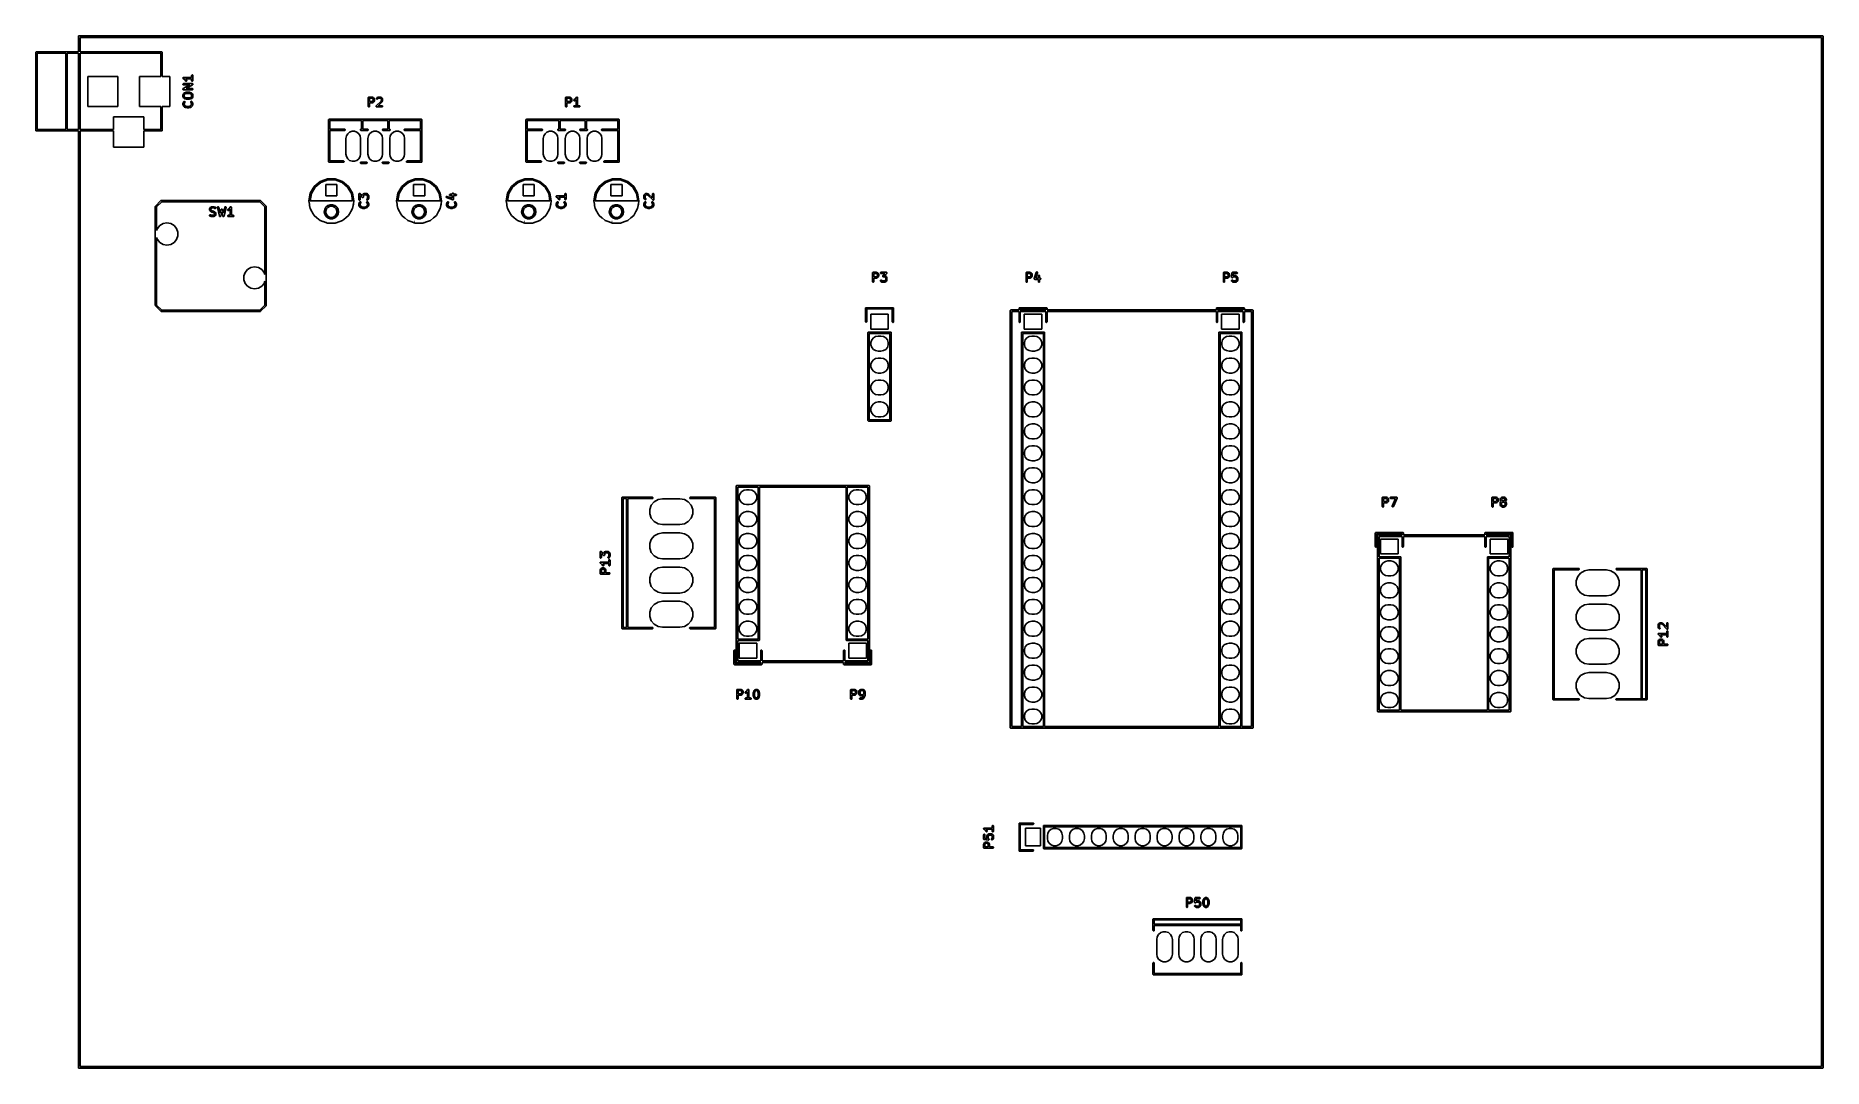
# Model space of a CAD drawing. Extents: x 15 to 222, y -147 to -28.
import ezdxf

# ---------------------------------------------------------------- set-up
doc = ezdxf.new("R2010")
doc.units = 0
doc.header["$MEASUREMENT"] = 0
doc.layers.add('BLACK', color=7, linetype='CONTINUOUS')

msp = doc.modelspace()

# ---------------------------------------------------------------- linework, layer by layer
at = {"layer": 'Black'}
for p, q in [((20.22, -27.94), (20.2215, -27.9314)), ((20.22, -29.7141), (20.22, -27.94)), ((20.2215, -27.9226), (20.2245, -27.9144)), ((20.2215, -27.9314), (20.2215, -27.9226)), ((20.2245, -27.9144), (20.226, -27.9058)), ((20.226, -27.9058), (20.2304, -27.8982)), ((20.2304, -27.8982), (20.2334, -27.89)), ((20.2334, -27.89), (20.239, -27.8833)), ((20.239, -27.8833), (20.2434, -27.8757)), ((20.2434, -27.8757), (20.2501, -27.8701)), ((20.2501, -27.8701), (20.2557, -27.8634)), ((20.2557, -27.8634), (20.2633, -27.859)), ((20.2633, -27.859), (20.27, -27.8534)), ((20.27, -27.8534), (20.2782, -27.8504)), ((20.2782, -27.8504), (20.2858, -27.846)), ((20.2858, -27.846), (20.2944, -27.8445)), ((20.2944, -27.8445), (20.3026, -27.8415)), ((20.3026, -27.8415), (20.3114, -27.8415)), ((20.3114, -27.8415), (20.32, -27.84)), ((20.32, -27.84), (220.98, -27.84)), ((220.98, -28.04), (20.42, -28.04)), ((20.42, -28.04), (20.42, -29.7141)), ((220.98, -27.84), (222.25, -27.84)), ((222.15, -28.04), (220.98, -28.04)), ((222.15, -147.22), (222.15, -28.04)), ((222.25, -27.84), (222.259, -27.8415)), ((222.259, -27.8415), (222.267, -27.8415)), ((222.267, -27.8415), (222.276, -27.8445)), ((222.276, -27.8445), (222.284, -27.846)), ((222.284, -27.846), (222.292, -27.8504)), ((222.292, -27.8504), (222.3, -27.8534)), ((222.3, -27.8534), (222.307, -27.859)), ((222.307, -27.859), (222.314, -27.8634)), ((222.314, -27.8634), (222.32, -27.8701)), ((222.32, -27.8701), (222.327, -27.8757)), ((222.327, -27.8757), (222.331, -27.8833)), ((222.331, -27.8833), (222.337, -27.89)), ((222.337, -27.89), (222.34, -27.8982)), ((222.34, -27.8982), (222.344, -27.9058)), ((222.344, -27.9058), (222.345, -27.9144)), ((222.345, -27.9144), (222.348, -27.9226)), ((222.348, -27.9226), (222.348, -27.9314)), ((222.348, -27.9314), (222.35, -27.94)), ((222.35, -27.94), (222.35, -147.32)), ((15.2844, -29.7891), (15.2855, -29.7827)), ((15.2844, -38.7909), (15.2844, -29.7891)), ((15.2855, -29.7761), (15.2878, -29.7699)), ((15.2855, -29.7827), (15.2855, -29.7761)), ((15.2878, -29.7699), (15.2889, -29.7635)), ((15.2889, -29.7635), (15.2922, -29.7578)), ((15.2922, -29.7578), (15.2944, -29.7516)), ((15.2944, -29.7516), (15.2986, -29.7466)), ((15.2986, -29.7466), (15.3019, -29.7409)), ((15.3019, -29.7409), (15.307, -29.7367)), ((15.307, -29.7367), (15.3112, -29.7317)), ((15.3112, -29.7317), (15.3169, -29.7284)), ((15.3169, -29.7284), (15.3219, -29.7242)), ((15.3219, -29.7242), (15.328, -29.7219)), ((15.328, -29.7219), (15.3337, -29.7186)), ((15.3337, -29.7186), (15.3402, -29.7175)), ((15.3402, -29.7175), (15.3464, -29.7153)), ((15.3464, -29.7153), (15.3529, -29.7153)), ((15.3529, -29.7153), (15.3594, -29.7141)), ((15.3594, -29.7141), (20.22, -29.7141)), ((15.4344, -29.8641), (15.4344, -38.7159)), ((18.7845, -29.8641), (15.4344, -29.8641)), ((18.7845, -38.7159), (18.7845, -29.8641)), ((18.9345, -29.8641), (18.9345, -38.7159)), ((20.22, -29.8641), (18.9345, -29.8641)), ((20.22, -38.7159), (20.22, -29.8641)), ((20.42, -29.7141), (29.8602, -29.7141)), ((20.42, -29.8641), (20.42, -38.7159)), ((29.7852, -29.8641), (20.42, -29.8641)), ((29.7852, -32.5399), (29.7852, -29.8641)), ((29.8602, -29.7141), (29.8667, -29.7153)), ((29.8667, -29.7153), (29.8733, -29.7153)), ((29.8733, -29.7153), (29.8794, -29.7175)), ((29.8794, -29.7175), (29.8859, -29.7186)), ((29.8859, -29.7186), (29.8916, -29.7219)), ((29.8916, -29.7219), (29.8977, -29.7242)), ((29.8977, -29.7242), (29.9028, -29.7284)), ((29.9028, -29.7284), (29.9084, -29.7317)), ((29.9084, -29.7317), (29.9127, -29.7367)), ((29.9127, -29.7367), (29.9177, -29.7409)), ((29.9177, -29.7409), (29.921, -29.7466)), ((29.921, -29.7466), (29.9252, -29.7516)), ((29.9252, -29.7516), (29.9274, -29.7578)), ((29.9274, -29.7578), (29.9307, -29.7635)), ((29.9307, -29.7635), (29.9319, -29.7699)), ((29.9319, -29.7699), (29.9341, -29.7761)), ((29.9341, -29.7761), (29.9341, -29.7827)), ((29.9341, -29.7827), (29.9352, -29.7891)), ((29.9352, -29.7891), (29.9352, -32.5399)), ((21.3106, -36.0401), (21.3106, -32.5399)), ((21.3106, -32.5399), (24.8107, -32.5399)), ((24.8107, -32.5399), (24.8107, -36.0401)), ((27.3101, -36.0401), (27.3101, -32.5399)), ((27.3101, -32.5399), (29.7852, -32.5399)), ((29.9352, -32.5399), (30.8102, -32.5399)), ((30.8102, -32.5399), (30.8102, -36.0401)), ((32.3366, -32.7376), (32.3376, -32.7335)), ((32.3376, -32.7465), (32.3366, -32.7376)), ((32.3376, -32.7294), (32.3406, -32.7209)), ((32.3376, -32.7335), (32.3376, -32.7294)), ((32.3376, -32.7554), (32.3376, -32.7465)), ((32.339, -32.7593), (32.3376, -32.7554)), ((32.3394, -32.7634), (32.339, -32.7593)), ((32.3434, -32.7715), (32.3394, -32.7634)), ((32.3406, -32.7209), (32.3427, -32.7122)), ((32.3427, -32.7122), (32.345, -32.7088)), ((32.3465, -32.7799), (32.3434, -32.7715)), ((32.345, -32.7088), (32.3465, -32.7049)), ((32.3465, -32.7049), (32.3522, -32.698)), ((32.3491, -32.7831), (32.3465, -32.7799)), ((32.351, -32.7868), (32.3491, -32.7831)), ((32.3575, -32.793), (32.351, -32.7868)), ((32.3522, -32.698), (32.3572, -32.6906)), ((32.3572, -32.6906), (32.3605, -32.6881)), ((32.3632, -32.7998), (32.3575, -32.793)), ((32.3605, -32.6881), (32.3632, -32.6849)), ((32.3632, -32.6849), (32.371, -32.6805)), ((32.3668, -32.8019), (32.3632, -32.7998)), ((32.3698, -32.8048), (32.3668, -32.8019)), ((32.5065, -32.8959), (32.3698, -32.8048)), ((32.371, -32.6805), (32.3782, -32.6751)), ((32.3782, -32.6751), (32.3822, -32.674)), ((32.3822, -32.674), (32.3858, -32.6719)), ((32.3858, -32.6719), (32.3946, -32.6703)), ((32.3946, -32.6703), (32.4032, -32.6678)), ((32.4032, -32.6678), (32.4073, -32.6681)), ((32.4073, -32.6681), (32.4114, -32.6674)), ((32.4114, -32.6674), (33.3364, -32.6674)), ((32.5879, -32.9773), (32.5065, -32.8959)), ((32.6301, -33.0616), (32.5879, -32.9773)), ((32.6456, -33.0826), (32.6301, -33.0616)), ((33.3364, -32.8174), (32.6401, -32.8174)), ((32.6401, -32.8174), (32.7025, -32.8798)), ((32.6673, -33.0969), (32.6456, -33.0826)), ((32.6926, -33.103), (32.6673, -33.0969)), ((32.7185, -33.1), (32.6926, -33.103)), ((32.7025, -32.8798), (32.7094, -32.8897)), ((32.7094, -32.8897), (32.7166, -32.8993)), ((32.7166, -32.8993), (32.7642, -32.9946)), ((32.7418, -33.0883), (32.7185, -33.1)), ((32.7597, -33.0694), (32.7418, -33.0883)), ((32.7701, -33.0455), (32.7597, -33.0694)), ((32.7642, -32.9946), (32.7716, -33.0195)), ((32.7716, -33.0195), (32.7701, -33.0455)), ((33.3364, -32.4567), (33.3409, -32.431)), ((33.3364, -32.6674), (33.3364, -32.4567)), ((33.3364, -33.0281), (33.3364, -32.8174)), ((33.3409, -33.0537), (33.3364, -33.0281)), ((33.3409, -32.431), (33.354, -32.4085)), ((33.354, -33.0763), (33.3409, -33.0537)), ((33.354, -32.4085), (33.3739, -32.3917)), ((33.3739, -33.093), (33.354, -33.0763)), ((33.3739, -32.3917), (33.3984, -32.3828)), ((33.3984, -33.102), (33.3739, -33.093)), ((33.3984, -32.3828), (33.4244, -32.3828)), ((33.4244, -33.102), (33.3984, -33.102)), ((33.4244, -32.3828), (33.4489, -32.3917)), ((33.4489, -33.093), (33.4244, -33.102)), ((33.4489, -32.3917), (33.4689, -32.4085)), ((33.4689, -33.0763), (33.4489, -33.093)), ((33.4689, -32.4085), (33.4819, -32.431)), ((33.4819, -33.0537), (33.4689, -33.0763)), ((33.4819, -32.431), (33.4864, -32.4567)), ((33.4864, -33.0281), (33.4819, -33.0537)), ((33.4864, -32.4567), (33.4864, -33.0281)), ((32.3364, -34.0278), (32.3376, -34.0215)), ((32.3376, -34.0344), (32.3364, -34.0278)), ((32.3364, -34.6948), (32.3372, -34.6905)), ((32.3364, -34.8852), (32.3364, -34.6948)), ((32.3372, -34.8895), (32.3364, -34.8852)), ((32.3369, -34.6862), (32.3394, -34.6778)), ((32.3372, -34.6905), (32.3369, -34.6862)), ((32.3369, -34.8938), (32.3372, -34.8895)), ((32.3394, -34.9022), (32.3369, -34.8938)), ((32.3376, -33.4436), (32.3465, -33.4192)), ((32.3376, -33.4697), (32.3376, -33.4436)), ((32.3465, -33.4942), (32.3376, -33.4697)), ((32.3376, -34.0151), (32.3399, -34.0087)), ((32.3376, -34.0215), (32.3376, -34.0151)), ((32.3376, -34.0411), (32.3376, -34.0344)), ((32.3397, -34.0471), (32.3376, -34.0411)), ((32.3394, -34.6778), (32.3409, -34.6691)), ((32.3409, -34.9109), (32.3394, -34.9022)), ((32.3408, -34.0534), (32.3397, -34.0471)), ((32.3399, -34.0087), (32.3411, -34.0021)), ((32.3442, -34.0593), (32.3408, -34.0534)), ((32.3409, -34.6691), (32.3431, -34.6654)), ((32.3431, -34.9146), (32.3409, -34.9109)), ((32.3411, -34.0021), (32.3443, -33.9966)), ((32.3431, -34.6654), (32.3443, -34.6612)), ((32.3443, -34.9188), (32.3431, -34.9146)), ((32.3465, -34.0656), (32.3442, -34.0593)), ((32.3443, -33.9966), (32.3465, -33.9906)), ((32.3443, -34.6612), (32.392, -34.566)), ((32.392, -35.014), (32.3443, -34.9188)), ((32.3465, -33.4192), (32.3632, -33.3992)), ((32.3632, -33.5141), (32.3465, -33.4942)), ((32.3465, -33.9906), (32.3508, -33.9854)), ((32.3506, -34.0705), (32.3465, -34.0656)), ((32.3538, -34.076), (32.3506, -34.0705)), ((32.3508, -33.9854), (32.3542, -33.9796)), ((32.3589, -34.0804), (32.3538, -34.076)), ((32.3542, -33.9796), (32.3591, -33.9755)), ((32.3632, -34.0855), (32.3589, -34.0804)), ((32.3591, -33.9755), (32.3632, -33.9706)), ((32.3632, -33.3992), (32.3858, -33.3862)), ((32.3858, -33.5271), (32.3632, -33.5141)), ((32.3632, -33.9706), (32.369, -33.9673)), ((32.3687, -34.0887), (32.3632, -34.0855)), ((32.3736, -34.0929), (32.3687, -34.0887)), ((32.369, -33.9673), (32.3742, -33.963)), ((32.3799, -34.0952), (32.3736, -34.0929)), ((32.3742, -33.963), (33.129, -33.5317)), ((32.3858, -34.0986), (32.3799, -34.0952)), ((32.3858, -33.3862), (32.4114, -33.3817)), ((32.4114, -33.5317), (32.3858, -33.5271)), ((32.3921, -34.0997), (32.3858, -34.0986)), ((32.392, -34.566), (32.3991, -34.5563)), ((32.3991, -35.0237), (32.392, -35.014)), ((32.3981, -34.1019), (32.3921, -34.0997)), ((32.4048, -34.1019), (32.3981, -34.1019)), ((32.3991, -34.5563), (32.406, -34.5465)), ((32.406, -35.0335), (32.3991, -35.0237)), ((32.4114, -34.1031), (32.4048, -34.1019)), ((32.406, -34.5465), (32.5012, -34.4513)), ((32.5012, -35.1287), (32.406, -35.0335)), ((32.4114, -33.3817), (33.4114, -33.3817)), ((33.129, -33.5317), (32.4114, -33.5317)), ((33.4114, -34.1031), (32.4114, -34.1031)), ((32.5207, -34.6439), (32.4864, -34.7125)), ((32.4864, -34.7125), (32.4864, -34.8675)), ((32.4864, -34.8675), (32.5207, -34.936)), ((32.5012, -34.4513), (32.5071, -34.4471)), ((32.5071, -35.1329), (32.5012, -35.1287)), ((32.5071, -34.4471), (32.5123, -34.4421)), ((32.5123, -35.1379), (32.5071, -35.1329)), ((32.5123, -34.4421), (32.5177, -34.4397)), ((32.5177, -35.1403), (32.5123, -35.1379)), ((32.5177, -34.4397), (32.5226, -34.4363)), ((32.5226, -35.1437), (32.5177, -35.1403)), ((32.5926, -34.572), (32.5207, -34.6439)), ((32.5207, -34.936), (32.5926, -35.008)), ((32.5226, -34.4363), (32.5295, -34.4345)), ((32.5295, -35.1455), (32.5226, -35.1437)), ((32.5295, -34.4345), (32.5361, -34.4315)), ((32.5361, -35.1485), (32.5295, -35.1455)), ((32.5361, -34.4315), (32.7266, -34.3839)), ((32.7266, -35.1961), (32.5361, -35.1485)), ((32.754, -34.5317), (32.5926, -34.572)), ((32.5926, -35.008), (32.754, -35.0483)), ((33.4486, -33.5218), (32.6938, -33.9531)), ((32.6938, -33.9531), (33.4114, -33.9531)), ((32.7266, -34.3839), (32.7357, -34.3833)), ((32.7357, -35.1967), (32.7266, -35.1961)), ((32.7357, -34.3833), (32.7448, -34.3817)), ((32.7448, -35.1983), (32.7357, -35.1967)), ((32.7448, -34.3817), (33.0781, -34.3817)), ((33.0781, -35.1983), (32.7448, -35.1983)), ((33.0689, -34.5317), (32.754, -34.5317)), ((32.754, -35.0483), (33.0689, -35.0483)), ((33.2302, -34.572), (33.0689, -34.5317)), ((33.0689, -35.0483), (33.2302, -35.008)), ((33.0781, -34.3817), (33.0871, -34.3833)), ((33.0871, -35.1967), (33.0781, -35.1983)), ((33.0871, -34.3833), (33.0963, -34.3839)), ((33.0963, -35.1961), (33.0871, -35.1967)), ((33.0963, -34.3839), (33.2868, -34.4315)), ((33.2868, -35.1485), (33.0963, -35.1961)), ((33.3022, -34.6439), (33.2302, -34.572)), ((33.2302, -35.008), (33.3022, -34.936)), ((33.2868, -34.4315), (33.2933, -34.4345)), ((33.2933, -35.1455), (33.2868, -35.1485)), ((33.2933, -34.4345), (33.3003, -34.4363)), ((33.3003, -35.1437), (33.2933, -35.1455)), ((33.3003, -34.4363), (33.3051, -34.4397)), ((33.3051, -35.1403), (33.3003, -35.1437)), ((33.3364, -34.7125), (33.3022, -34.6439)), ((33.3022, -34.936), (33.3364, -34.8675)), ((33.3051, -34.4397), (33.3105, -34.4421)), ((33.3105, -35.1379), (33.3051, -35.1403)), ((33.3105, -34.4421), (33.3157, -34.4471)), ((33.3157, -35.1329), (33.3105, -35.1379)), ((33.3157, -34.4471), (33.3216, -34.4513)), ((33.3216, -35.1287), (33.3157, -35.1329)), ((33.3216, -34.4513), (33.4168, -34.5465)), ((33.4168, -35.0335), (33.3216, -35.1287)), ((33.3364, -34.8675), (33.3364, -34.7125)), ((33.4114, -33.3817), (33.4181, -33.3828)), ((33.4114, -33.9531), (33.4371, -33.9576)), ((33.4371, -34.0986), (33.4114, -34.1031)), ((33.4168, -34.5465), (33.4237, -34.5563)), ((33.4237, -35.0237), (33.4168, -35.0335)), ((33.4181, -33.3828), (33.4248, -33.3829)), ((33.4237, -34.5563), (33.4309, -34.566)), ((33.4309, -35.014), (33.4237, -35.0237)), ((33.4248, -33.3829), (33.4308, -33.3851)), ((33.4308, -33.3851), (33.4371, -33.3862)), ((33.4309, -34.566), (33.4785, -34.6612)), ((33.4785, -34.9188), (33.4309, -35.014)), ((33.4371, -33.3862), (33.4429, -33.3896)), ((33.4371, -33.9576), (33.4596, -33.9706)), ((33.4596, -34.0855), (33.4371, -34.0986)), ((33.4429, -33.3896), (33.4492, -33.3919)), ((33.4538, -33.5175), (33.4486, -33.5218)), ((33.4492, -33.3919), (33.4541, -33.396)), ((33.4596, -33.5141), (33.4538, -33.5175)), ((33.4541, -33.396), (33.4596, -33.3992)), ((33.4596, -33.3992), (33.464, -33.4044)), ((33.4637, -33.5092), (33.4596, -33.5141)), ((33.4596, -33.9706), (33.4764, -33.9906)), ((33.4764, -34.0656), (33.4596, -34.0855)), ((33.4687, -33.5051), (33.4637, -33.5092)), ((33.464, -33.4044), (33.4691, -33.4087)), ((33.472, -33.4993), (33.4687, -33.5051)), ((33.4691, -33.4087), (33.4723, -33.4143)), ((33.4764, -33.4942), (33.472, -33.4993)), ((33.4723, -33.4143), (33.4764, -33.4192)), ((33.4764, -33.4192), (33.4787, -33.4255)), ((33.4786, -33.4882), (33.4764, -33.4942)), ((33.4764, -33.9906), (33.4853, -34.0151)), ((33.4853, -34.0411), (33.4764, -34.0656)), ((33.4785, -34.6612), (33.4797, -34.6654)), ((33.4797, -34.9146), (33.4785, -34.9188)), ((33.4818, -33.4826), (33.4786, -33.4882)), ((33.4787, -33.4255), (33.482, -33.4313)), ((33.4797, -34.6654), (33.4819, -34.6691)), ((33.4819, -34.9109), (33.4797, -34.9146)), ((33.483, -33.476), (33.4818, -33.4826)), ((33.4819, -34.6691), (33.4834, -34.6778)), ((33.4834, -34.9022), (33.4819, -34.9109)), ((33.482, -33.4313), (33.4831, -33.4376)), ((33.4853, -33.4697), (33.483, -33.476)), ((33.4831, -33.4376), (33.4853, -33.4436)), ((33.4834, -34.6778), (33.4859, -34.6862)), ((33.4859, -34.8938), (33.4834, -34.9022)), ((33.4853, -33.4436), (33.4853, -33.4504)), ((33.4853, -33.4504), (33.4864, -33.457)), ((33.4864, -33.457), (33.4853, -33.4633)), ((33.4853, -33.4633), (33.4853, -33.4697)), ((33.4853, -34.0151), (33.4853, -34.0411)), ((33.4859, -34.6862), (33.4857, -34.6905)), ((33.4857, -34.6905), (33.4864, -34.6948)), ((33.4864, -34.8852), (33.4857, -34.8895)), ((33.4857, -34.8895), (33.4859, -34.8938)), ((33.4864, -34.6948), (33.4864, -34.8852)), ((53.7969, -35.0124), (53.798, -35.0059)), ((53.7969, -36.0124), (53.7969, -35.0124)), ((53.798, -34.9994), (53.8003, -34.9932)), ((53.798, -35.0059), (53.798, -34.9994)), ((53.8003, -34.9932), (53.8014, -34.9867)), ((53.8014, -34.9867), (53.8047, -34.981)), ((53.8047, -34.981), (53.807, -34.9749)), ((53.807, -34.9749), (53.8112, -34.9699)), ((53.8112, -34.9699), (53.8145, -34.9642)), ((53.8145, -34.9642), (53.8195, -34.96)), ((53.8195, -34.96), (53.8237, -34.9549)), ((53.8237, -34.9549), (53.8294, -34.9516)), ((53.8294, -34.9516), (53.8344, -34.9474)), ((53.8344, -34.9474), (53.8406, -34.9452)), ((53.8406, -34.9452), (53.8463, -34.9419)), ((53.8463, -34.9419), (53.8527, -34.9408)), ((53.8527, -34.9408), (53.8589, -34.9385)), ((53.8589, -34.9385), (53.8654, -34.9385)), ((53.8654, -34.9385), (53.8719, -34.9374)), ((53.8719, -34.9374), (54.2529, -34.9374)), ((53.9469, -35.0874), (53.9469, -35.4612)), ((54.2352, -35.0874), (53.9469, -35.0874)), ((54.3037, -35.1216), (54.2352, -35.0874)), ((54.2529, -34.9374), (54.2571, -34.9381)), ((54.2571, -34.9381), (54.2614, -34.9379)), ((54.2614, -34.9379), (54.2699, -34.9404)), ((54.2699, -34.9404), (54.2785, -34.9419)), ((54.2785, -34.9419), (54.2823, -34.9441)), ((54.2823, -34.9441), (54.2864, -34.9453)), ((54.2864, -34.9453), (54.3816, -34.9929)), ((54.3341, -35.152), (54.3037, -35.1216)), ((54.3683, -35.2206), (54.3341, -35.152)), ((54.3816, -34.9929), (54.3913, -35.0001)), ((54.3913, -35.0001), (54.4011, -35.007)), ((54.4011, -35.007), (54.4487, -35.0546)), ((54.4487, -35.0546), (54.4556, -35.0644)), ((54.4556, -35.0644), (54.4628, -35.0741)), ((54.4628, -35.0741), (54.5104, -35.1693)), ((54.5104, -35.1693), (54.5116, -35.1735)), ((54.5116, -35.1735), (54.5138, -35.1772)), ((54.5138, -35.1772), (54.5153, -35.1859)), ((54.5153, -35.1859), (54.5178, -35.1943)), ((54.5178, -35.1943), (54.5176, -35.1986)), ((54.5176, -35.1986), (54.5183, -35.2029)), ((54.7496, -35.1011), (54.7563, -35.0759)), ((54.7518, -35.127), (54.7496, -35.1011)), ((54.7628, -35.1506), (54.7518, -35.127)), ((54.7563, -35.0759), (54.7713, -35.0546)), ((54.7813, -35.1691), (54.7628, -35.1506)), ((54.7713, -35.0546), (54.8189, -35.007)), ((54.8049, -35.1801), (54.7813, -35.1691)), ((54.8308, -35.1823), (54.8049, -35.1801)), ((54.8189, -35.007), (54.8287, -35.0001)), ((54.8287, -35.0001), (54.8384, -34.9929)), ((54.856, -35.1756), (54.8308, -35.1823)), ((54.8384, -34.9929), (54.9336, -34.9453)), ((54.8773, -35.1607), (54.856, -35.1756)), ((54.9163, -35.1216), (54.8773, -35.1607)), ((54.9848, -35.0874), (54.9163, -35.1216)), ((54.9336, -34.9453), (54.9377, -34.9441)), ((54.9377, -34.9441), (54.9415, -34.9419)), ((54.9415, -34.9419), (54.9501, -34.9404)), ((54.9501, -34.9404), (54.9586, -34.9379)), ((54.9586, -34.9379), (54.9629, -34.9381)), ((54.9629, -34.9381), (54.9671, -34.9374)), ((54.9671, -34.9374), (55.2052, -34.9374)), ((55.1875, -35.0874), (54.9848, -35.0874)), ((55.256, -35.1216), (55.1875, -35.0874)), ((55.2052, -34.9374), (55.2095, -34.9381)), ((55.2095, -34.9381), (55.2138, -34.9379)), ((55.2138, -34.9379), (55.2222, -34.9404)), ((55.2222, -34.9404), (55.2309, -34.9419)), ((55.2309, -34.9419), (55.2346, -34.9441)), ((55.2346, -34.9441), (55.2388, -34.9453)), ((55.2388, -34.9453), (55.334, -34.9929)), ((55.2865, -35.152), (55.256, -35.1216)), ((55.3207, -35.2206), (55.2865, -35.152)), ((55.334, -34.9929), (55.3437, -35.0001)), ((55.3437, -35.0001), (55.3535, -35.007)), ((55.3535, -35.007), (55.4011, -35.0546)), ((55.4011, -35.0546), (55.408, -35.0644)), ((55.408, -35.0644), (55.4152, -35.0741)), ((55.4152, -35.0741), (55.4628, -35.1693)), ((55.4628, -35.1693), (55.464, -35.1735)), ((55.464, -35.1735), (55.4662, -35.1772)), ((55.4662, -35.1772), (55.4677, -35.1859)), ((55.4677, -35.1859), (55.4702, -35.1943)), ((55.4702, -35.1943), (55.47, -35.1986)), ((55.47, -35.1986), (55.4707, -35.2029)), ((76.6569, -35.0124), (76.658, -35.0059)), ((76.6569, -36.0124), (76.6569, -35.0124)), ((76.658, -34.9994), (76.6603, -34.9932)), ((76.658, -35.0059), (76.658, -34.9994)), ((76.6603, -34.9932), (76.6614, -34.9867)), ((76.6614, -34.9867), (76.6647, -34.981)), ((76.6647, -34.981), (76.667, -34.9749)), ((76.667, -34.9749), (76.6712, -34.9699)), ((76.6712, -34.9699), (76.6745, -34.9642)), ((76.6745, -34.9642), (76.6795, -34.96)), ((76.6795, -34.96), (76.6837, -34.9549)), ((76.6837, -34.9549), (76.6894, -34.9516)), ((76.6894, -34.9516), (76.6944, -34.9474)), ((76.6944, -34.9474), (76.7006, -34.9452)), ((76.7006, -34.9452), (76.7063, -34.9419)), ((76.7063, -34.9419), (76.7127, -34.9408)), ((76.7127, -34.9408), (76.7189, -34.9385)), ((76.7189, -34.9385), (76.7254, -34.9385)), ((76.7254, -34.9385), (76.7319, -34.9374)), ((76.7319, -34.9374), (77.1129, -34.9374)), ((76.8069, -35.0874), (76.8069, -35.4612)), ((77.0952, -35.0874), (76.8069, -35.0874)), ((77.1637, -35.1216), (77.0952, -35.0874)), ((77.1129, -34.9374), (77.1171, -34.9381)), ((77.1171, -34.9381), (77.1214, -34.9379)), ((77.1214, -34.9379), (77.1299, -34.9404)), ((77.1299, -34.9404), (77.1385, -34.9419)), ((77.1385, -34.9419), (77.1423, -34.9441)), ((77.1423, -34.9441), (77.1464, -34.9453)), ((77.1464, -34.9453), (77.2416, -34.9929)), ((77.1941, -35.152), (77.1637, -35.1216)), ((77.2283, -35.2206), (77.1941, -35.152)), ((77.2416, -34.9929), (77.2513, -35.0001)), ((77.2513, -35.0001), (77.2611, -35.007)), ((77.2611, -35.007), (77.3087, -35.0546)), ((77.3087, -35.0546), (77.3156, -35.0644)), ((77.3156, -35.0644), (77.3228, -35.0741)), ((77.3228, -35.0741), (77.3704, -35.1693)), ((77.3704, -35.1693), (77.3716, -35.1735)), ((77.3716, -35.1735), (77.3738, -35.1772)), ((77.3738, -35.1772), (77.3753, -35.1859)), ((77.3753, -35.1859), (77.3778, -35.1943)), ((77.3778, -35.1943), (77.3776, -35.1986)), ((77.3776, -35.1986), (77.3783, -35.2029)), ((77.6507, -35.231), (77.7351, -35.1888)), ((77.7351, -35.1888), (77.8165, -35.1075)), ((77.8165, -35.1075), (77.9076, -34.9708)), ((77.9076, -34.9708), (77.9105, -34.9678)), ((77.9105, -34.9678), (77.9125, -34.9642)), ((77.9125, -34.9642), (77.9194, -34.9584)), ((77.9194, -34.9584), (77.9256, -34.9519)), ((77.9256, -34.9519), (77.9293, -34.9501)), ((77.9293, -34.9501), (77.9325, -34.9474)), ((77.9325, -34.9474), (77.9409, -34.9444)), ((77.9409, -34.9444), (77.9489, -34.9404)), ((77.9489, -34.9404), (77.9531, -34.9399)), ((77.9531, -34.9399), (77.957, -34.9385)), ((77.957, -34.9385), (77.9659, -34.9385)), ((77.9659, -34.9385), (77.9748, -34.9375)), ((77.9748, -34.9375), (77.9789, -34.9385)), ((77.9789, -34.9385), (77.983, -34.9385)), ((77.983, -34.9385), (77.9914, -34.9416)), ((77.9914, -34.9416), (78.0001, -34.9437)), ((78.0001, -34.9437), (78.0036, -34.946)), ((78.0036, -34.946), (78.0075, -34.9474)), ((78.0075, -34.9474), (78.0144, -34.9532)), ((78.0144, -34.9532), (78.0218, -34.9581)), ((78.0218, -34.9581), (78.0243, -34.9615)), ((78.0243, -34.9615), (78.0275, -34.9642)), ((78.0275, -34.9642), (78.0319, -34.9719)), ((78.0319, -34.9719), (78.0372, -34.9791)), ((78.0372, -34.9791), (78.0384, -34.9831)), ((78.0384, -34.9831), (78.0405, -34.9867)), ((78.0405, -34.9867), (78.042, -34.9955)), ((78.042, -34.9955), (78.0445, -35.0041)), ((78.0445, -35.0041), (78.0443, -35.0083)), ((78.0443, -35.0083), (78.045, -35.0124)), ((78.045, -35.0124), (78.045, -35.9374)), ((24.8107, -36.0401), (21.3106, -36.0401)), ((24.3103, -38.7159), (24.3103, -37.2389)), ((24.3103, -37.2389), (27.8105, -37.2389)), ((29.7852, -36.0401), (27.3101, -36.0401)), ((27.8105, -37.2389), (27.8105, -38.7159)), ((29.7852, -38.7159), (29.7852, -36.0401)), ((30.8102, -36.0401), (29.9352, -36.0401)), ((29.9352, -36.0401), (29.9352, -38.7909)), ((32.3364, -35.6948), (32.3385, -35.6829)), ((32.3364, -35.79), (32.3364, -35.6948)), ((32.3385, -35.8018), (32.3364, -35.79)), ((32.3385, -35.6829), (32.3403, -35.671)), ((32.3403, -35.8137), (32.3385, -35.8018)), ((32.3403, -35.671), (32.3879, -35.5282)), ((32.3879, -35.9566), (32.3403, -35.8137)), ((32.3879, -35.5282), (32.3899, -35.5244)), ((32.3899, -35.9604), (32.3879, -35.9566)), ((32.3899, -35.5244), (32.3911, -35.5202)), ((32.3911, -35.9646), (32.3899, -35.9604)), ((32.3911, -35.5202), (32.3961, -35.513)), ((32.3961, -35.9717), (32.3911, -35.9646)), ((32.3961, -35.513), (32.4003, -35.5053)), ((32.4003, -35.9795), (32.3961, -35.9717)), ((32.4003, -35.5053), (32.4035, -35.5024)), ((32.4035, -35.9823), (32.4003, -35.9795)), ((32.4035, -35.5024), (32.406, -35.4989)), ((32.406, -35.9859), (32.4035, -35.9823)), ((32.406, -35.4989), (32.4536, -35.4513)), ((32.5012, -36.0811), (32.406, -35.9859)), ((32.4536, -35.4513), (32.475, -35.4363)), ((32.475, -35.4363), (32.5001, -35.4296)), ((32.5246, -35.5924), (32.4864, -35.7069)), ((32.4864, -35.7069), (32.4864, -35.7778)), ((32.4864, -35.7778), (32.5246, -35.8923)), ((32.5001, -35.4296), (32.5261, -35.4318)), ((32.5111, -36.088), (32.5012, -36.0811)), ((32.5207, -36.0952), (32.5111, -36.088)), ((32.616, -36.1428), (32.5207, -36.0952)), ((32.5597, -35.5573), (32.5246, -35.5924)), ((32.5246, -35.8923), (32.5987, -35.9665)), ((32.5261, -35.4318), (32.5497, -35.4428)), ((32.5497, -35.4428), (32.5681, -35.4613)), ((32.5746, -35.536), (32.5597, -35.5573)), ((32.5681, -35.4613), (32.5791, -35.4849)), ((32.5814, -35.5108), (32.5746, -35.536)), ((32.5791, -35.4849), (32.5814, -35.5108)), ((32.5987, -35.9665), (32.6757, -36.005)), ((32.6238, -36.1451), (32.616, -36.1428)), ((32.6313, -36.1485), (32.6238, -36.1451)), ((32.8218, -36.1961), (32.6313, -36.1485)), ((32.6757, -36.005), (32.8492, -36.0483)), ((32.831, -36.1967), (32.8218, -36.1961)), ((32.84, -36.1983), (32.831, -36.1967)), ((32.9828, -36.1983), (32.84, -36.1983)), ((32.8492, -36.0483), (32.9736, -36.0483)), ((32.9736, -36.0483), (33.1471, -36.005)), ((32.9919, -36.1967), (32.9828, -36.1983)), ((33.001, -36.1961), (32.9919, -36.1967)), ((33.1915, -36.1485), (33.001, -36.1961)), ((33.1471, -36.005), (33.2241, -35.9665)), ((33.199, -36.1451), (33.1915, -36.1485)), ((33.2069, -36.1428), (33.199, -36.1451)), ((33.3021, -36.0952), (33.2069, -36.1428)), ((33.2241, -35.9665), (33.2982, -35.8923)), ((33.2415, -35.5108), (33.2437, -35.4849)), ((33.2482, -35.536), (33.2415, -35.5108)), ((33.2437, -35.4849), (33.2547, -35.4613)), ((33.2631, -35.5573), (33.2482, -35.536)), ((33.2547, -35.4613), (33.2732, -35.4428)), ((33.2982, -35.5924), (33.2631, -35.5573)), ((33.2732, -35.4428), (33.2968, -35.4318)), ((33.2968, -35.4318), (33.3227, -35.4296)), ((33.3364, -35.7069), (33.2982, -35.5924)), ((33.2982, -35.8923), (33.3364, -35.7778)), ((33.3118, -36.088), (33.3021, -36.0952)), ((33.3216, -36.0811), (33.3118, -36.088)), ((33.4168, -35.9859), (33.3216, -36.0811)), ((33.3227, -35.4296), (33.3479, -35.4363)), ((33.3364, -35.7778), (33.3364, -35.7069)), ((33.3479, -35.4363), (33.3692, -35.4513)), ((33.3692, -35.4513), (33.4168, -35.4989)), ((33.4168, -35.4989), (33.4193, -35.5024)), ((33.4193, -35.9823), (33.4168, -35.9859)), ((33.4193, -35.5024), (33.4226, -35.5053)), ((33.4226, -35.9795), (33.4193, -35.9823)), ((33.4226, -35.5053), (33.4267, -35.513)), ((33.4267, -35.9718), (33.4226, -35.9795)), ((33.4267, -35.513), (33.4318, -35.5202)), ((33.4318, -35.9646), (33.4267, -35.9718)), ((33.4318, -35.5202), (33.4329, -35.5244)), ((33.4329, -35.9604), (33.4318, -35.9646)), ((33.4329, -35.5244), (33.435, -35.5282)), ((33.435, -35.9566), (33.4329, -35.9604)), ((33.435, -35.5282), (33.4826, -35.671)), ((33.4826, -35.8137), (33.435, -35.9566)), ((33.4826, -35.671), (33.4843, -35.6829)), ((33.4843, -35.8018), (33.4826, -35.8137)), ((33.4843, -35.6829), (33.4864, -35.6948)), ((33.4864, -35.79), (33.4843, -35.8018)), ((33.4864, -35.6948), (33.4864, -35.79)), ((53.8014, -36.038), (53.7969, -36.0124)), ((53.8145, -36.0606), (53.8014, -36.038)), ((53.8344, -36.0773), (53.8145, -36.0606)), ((53.8589, -36.0862), (53.8344, -36.0773)), ((53.8849, -36.0862), (53.8589, -36.0862)), ((53.9094, -36.0773), (53.8849, -36.0862)), ((53.9294, -36.0606), (53.9094, -36.0773)), ((53.9424, -36.038), (53.9294, -36.0606)), ((53.9469, -36.0124), (53.9424, -36.038)), ((53.9469, -35.4612), (54.2352, -35.4612)), ((54.2529, -35.6112), (53.9469, -35.6112)), ((53.9469, -35.6112), (53.9469, -36.0124)), ((54.2352, -35.4612), (54.3037, -35.4269)), ((54.2571, -35.6104), (54.2529, -35.6112)), ((54.2614, -35.6107), (54.2571, -35.6104)), ((54.2699, -35.6082), (54.2614, -35.6107)), ((54.2785, -35.6067), (54.2699, -35.6082)), ((54.2823, -35.6045), (54.2785, -35.6067)), ((54.2864, -35.6033), (54.2823, -35.6045)), ((54.3816, -35.5557), (54.2864, -35.6033)), ((54.3037, -35.4269), (54.3341, -35.3965)), ((54.3341, -35.3965), (54.3683, -35.328)), ((54.3683, -35.328), (54.3683, -35.2206)), ((54.3913, -35.5485), (54.3816, -35.5557)), ((54.4011, -35.5416), (54.3913, -35.5485)), ((54.4487, -35.494), (54.4011, -35.5416)), ((54.4556, -35.4842), (54.4487, -35.494)), ((54.4628, -35.4745), (54.4556, -35.4842)), ((54.5104, -35.3793), (54.4628, -35.4745)), ((54.5116, -35.3751), (54.5104, -35.3793)), ((54.5138, -35.3714), (54.5116, -35.3751)), ((54.5153, -35.3627), (54.5138, -35.3714)), ((54.5178, -35.3543), (54.5153, -35.3627)), ((54.5183, -35.3457), (54.5176, -35.35)), ((54.5176, -35.35), (54.5178, -35.3543)), ((54.5183, -35.2029), (54.5183, -35.3457)), ((54.702, -36.0058), (54.7028, -36.0027)), ((54.7028, -36.0156), (54.702, -36.0058)), ((54.7028, -35.9994), (54.7062, -35.9901)), ((54.7028, -36.0027), (54.7028, -35.9994)), ((54.7028, -36.0254), (54.7028, -36.0156)), ((54.7039, -36.0285), (54.7028, -36.0254)), ((54.7042, -36.0318), (54.7039, -36.0285)), ((54.7084, -36.0407), (54.7042, -36.0318)), ((54.7062, -35.9901), (54.7087, -35.9807)), ((54.7117, -36.0499), (54.7084, -36.0407)), ((54.7087, -35.9807), (54.7106, -35.978)), ((54.7106, -35.978), (54.7117, -35.9749)), ((54.7117, -35.9749), (54.718, -35.9674)), ((54.7138, -36.0524), (54.7117, -36.0499)), ((54.7152, -36.0554), (54.7138, -36.0524)), ((54.7222, -36.0623), (54.7152, -36.0554)), ((54.718, -35.9674), (54.7236, -35.9593)), ((54.7285, -36.0698), (54.7222, -36.0623)), ((54.7236, -35.9593), (55.2825, -35.4004)), ((54.7313, -36.0715), (54.7285, -36.0698)), ((54.7336, -36.0738), (54.7313, -36.0715)), ((54.7425, -36.078), (54.7336, -36.0738)), ((54.751, -36.0829), (54.7425, -36.078)), ((54.7543, -36.0834), (54.751, -36.0829)), ((54.7573, -36.0848), (54.7543, -36.0834)), ((54.767, -36.0857), (54.7573, -36.0848)), ((54.7767, -36.0874), (54.767, -36.0857)), ((55.3957, -36.0874), (54.7767, -36.0874)), ((55.4011, -35.494), (54.9577, -35.9374)), ((54.9577, -35.9374), (55.3957, -35.9374)), ((55.2825, -35.4004), (55.3207, -35.2859)), ((55.3207, -35.2859), (55.3207, -35.2206)), ((55.3957, -35.9374), (55.4214, -35.9419)), ((55.4214, -36.0829), (55.3957, -36.0874)), ((55.4036, -35.4904), (55.4011, -35.494)), ((55.4068, -35.4876), (55.4036, -35.4904)), ((55.411, -35.4799), (55.4068, -35.4876)), ((55.4161, -35.4726), (55.411, -35.4799)), ((55.4172, -35.4685), (55.4161, -35.4726)), ((55.4192, -35.4647), (55.4172, -35.4685)), ((55.4669, -35.3218), (55.4192, -35.4647)), ((55.4214, -35.9419), (55.4439, -35.9549)), ((55.4439, -36.0698), (55.4214, -36.0829)), ((55.4439, -35.9549), (55.4607, -35.9749)), ((55.4607, -36.0499), (55.4439, -36.0698)), ((55.4607, -35.9749), (55.4696, -35.9994)), ((55.4696, -36.0254), (55.4607, -36.0499)), ((55.4686, -35.3099), (55.4669, -35.3218)), ((55.4707, -35.2981), (55.4686, -35.3099)), ((55.4696, -35.9994), (55.4696, -36.0254)), ((55.4707, -35.2029), (55.4707, -35.2981)), ((76.6614, -36.038), (76.6569, -36.0124)), ((76.6745, -36.0606), (76.6614, -36.038)), ((76.6944, -36.0773), (76.6745, -36.0606)), ((76.7189, -36.0862), (76.6944, -36.0773)), ((76.7449, -36.0862), (76.7189, -36.0862)), ((76.7694, -36.0773), (76.7449, -36.0862)), ((76.7894, -36.0606), (76.7694, -36.0773)), ((76.8024, -36.038), (76.7894, -36.0606)), ((76.8069, -36.0124), (76.8024, -36.038)), ((76.8069, -35.4612), (77.0952, -35.4612)), ((77.1129, -35.6112), (76.8069, -35.6112)), ((76.8069, -35.6112), (76.8069, -36.0124)), ((77.0952, -35.4612), (77.1637, -35.4269)), ((77.1171, -35.6104), (77.1129, -35.6112)), ((77.1214, -35.6107), (77.1171, -35.6104)), ((77.1299, -35.6082), (77.1214, -35.6107)), ((77.1385, -35.6067), (77.1299, -35.6082)), ((77.1423, -35.6045), (77.1385, -35.6067)), ((77.1464, -35.6033), (77.1423, -35.6045)), ((77.2416, -35.5557), (77.1464, -35.6033)), ((77.1637, -35.4269), (77.1941, -35.3965)), ((77.1941, -35.3965), (77.2283, -35.328)), ((77.2283, -35.328), (77.2283, -35.2206)), ((77.2513, -35.5485), (77.2416, -35.5557)), ((77.2611, -35.5416), (77.2513, -35.5485)), ((77.3087, -35.494), (77.2611, -35.5416)), ((77.3156, -35.4842), (77.3087, -35.494)), ((77.3228, -35.4745), (77.3156, -35.4842)), ((77.3704, -35.3793), (77.3228, -35.4745)), ((77.3716, -35.3751), (77.3704, -35.3793)), ((77.3738, -35.3714), (77.3716, -35.3751)), ((77.3753, -35.3627), (77.3738, -35.3714)), ((77.3778, -35.3543), (77.3753, -35.3627)), ((77.3783, -35.3457), (77.3776, -35.35)), ((77.3776, -35.35), (77.3778, -35.3543)), ((77.3783, -35.2029), (77.3783, -35.3457)), ((77.6094, -35.2936), (77.6155, -35.2683)), ((77.6124, -35.3195), (77.6094, -35.2936)), ((77.6104, -35.9994), (77.6193, -35.9749)), ((77.6104, -36.0254), (77.6104, -35.9994)), ((77.6193, -36.0499), (77.6104, -36.0254)), ((77.624, -35.3428), (77.6124, -35.3195)), ((77.6155, -35.2683), (77.6298, -35.2465)), ((77.6193, -35.9749), (77.6361, -35.9549)), ((77.6361, -36.0698), (77.6193, -36.0499)), ((77.643, -35.3607), (77.624, -35.3428)), ((77.6298, -35.2465), (77.6507, -35.231)), ((77.6361, -35.9549), (77.6586, -35.9419)), ((77.6586, -36.0829), (77.6361, -36.0698)), ((77.6669, -35.371), (77.643, -35.3607)), ((77.6586, -35.9419), (77.6843, -35.9374)), ((77.6843, -36.0874), (77.6586, -36.0829)), ((77.6929, -35.3726), (77.6669, -35.371)), ((77.6843, -35.9374), (77.895, -35.9374)), ((78.2557, -36.0874), (77.6843, -36.0874)), ((77.7178, -35.3652), (77.6929, -35.3726)), ((77.8131, -35.3176), (77.7178, -35.3652)), ((77.8227, -35.3104), (77.8131, -35.3176)), ((77.8326, -35.3035), (77.8227, -35.3104)), ((77.895, -35.2411), (77.8326, -35.3035)), ((77.895, -35.9374), (77.895, -35.2411)), ((78.045, -35.9374), (78.2557, -35.9374)), ((78.2557, -35.9374), (78.2814, -35.9419)), ((78.2814, -36.0829), (78.2557, -36.0874)), ((78.2814, -35.9419), (78.3039, -35.9549)), ((78.3039, -36.0698), (78.2814, -36.0829)), ((78.3039, -35.9549), (78.3207, -35.9749)), ((78.3207, -36.0499), (78.3039, -36.0698)), ((78.3207, -35.9749), (78.3296, -35.9994)), ((78.3296, -36.0254), (78.3207, -36.0499)), ((78.3296, -35.9994), (78.3296, -36.0254)), ((15.2855, -38.7973), (15.2844, -38.7909)), ((15.2855, -38.8039), (15.2855, -38.7973)), ((15.2878, -38.8101), (15.2855, -38.8039)), ((15.2889, -38.8165), (15.2878, -38.8101)), ((15.2922, -38.8222), (15.2889, -38.8165)), ((15.2944, -38.8284), (15.2922, -38.8222)), ((15.2986, -38.8334), (15.2944, -38.8284)), ((15.3019, -38.8391), (15.2986, -38.8334)), ((15.307, -38.8433), (15.3019, -38.8391)), ((15.3112, -38.8483), (15.307, -38.8433)), ((15.3169, -38.8516), (15.3112, -38.8483)), ((15.3219, -38.8558), (15.3169, -38.8516)), ((15.328, -38.8581), (15.3219, -38.8558)), ((15.3337, -38.8614), (15.328, -38.8581)), ((15.3402, -38.8625), (15.3337, -38.8614)), ((15.3464, -38.8647), (15.3402, -38.8625)), ((15.3529, -38.8647), (15.3464, -38.8647)), ((15.3594, -38.8659), (15.3529, -38.8647)), ((20.22, -38.8659), (15.3594, -38.8659)), ((15.4344, -38.7159), (18.7845, -38.7159)), ((18.9345, -38.7159), (20.22, -38.7159)), ((20.22, -137.16), (20.22, -38.8659)), ((20.42, -38.7159), (24.3103, -38.7159)), ((24.3103, -38.8659), (20.42, -38.8659)), ((20.42, -38.8659), (20.42, -137.16)), ((24.3103, -40.7391), (24.3103, -38.8659)), ((27.8105, -38.7159), (29.7852, -38.7159)), ((29.8602, -38.8659), (27.8105, -38.8659)), ((27.8105, -38.8659), (27.8105, -40.7391)), ((29.8667, -38.8647), (29.8602, -38.8659)), ((29.8733, -38.8647), (29.8667, -38.8647)), ((29.8794, -38.8625), (29.8733, -38.8647)), ((29.8859, -38.8614), (29.8794, -38.8625)), ((29.8916, -38.8581), (29.8859, -38.8614)), ((29.8977, -38.8558), (29.8916, -38.8581)), ((29.9028, -38.8516), (29.8977, -38.8558)), ((29.9084, -38.8483), (29.9028, -38.8516)), ((29.9127, -38.8433), (29.9084, -38.8483)), ((29.9177, -38.8391), (29.9127, -38.8433)), ((29.921, -38.8334), (29.9177, -38.8391)), ((29.9252, -38.8284), (29.921, -38.8334)), ((29.9274, -38.8222), (29.9252, -38.8284)), ((29.9307, -38.8165), (29.9274, -38.8222)), ((29.9319, -38.8101), (29.9307, -38.8165)), ((29.9341, -38.8039), (29.9319, -38.8101)), ((29.9352, -38.7909), (29.9341, -38.7973)), ((29.9341, -38.7973), (29.9341, -38.8039)), ((49.201, -37.592), (49.2021, -37.5855)), ((49.201, -38.735), (49.201, -37.592)), ((49.201, -42.418), (49.201, -38.735)), ((49.2021, -37.579), (49.2044, -37.5728)), ((49.2021, -37.5855), (49.2021, -37.579)), ((49.2044, -37.5728), (49.2055, -37.5663)), ((49.2055, -37.5663), (49.2088, -37.5607)), ((49.2088, -37.5607), (49.211, -37.5545)), ((49.211, -37.5545), (49.2153, -37.5495)), ((49.2153, -37.5495), (49.2185, -37.5438)), ((49.2185, -37.5438), (49.2236, -37.5396)), ((49.2236, -37.5396), (49.2278, -37.5345)), ((49.2278, -37.5345), (49.2335, -37.5313)), ((49.2335, -37.5313), (49.2385, -37.527)), ((49.2385, -37.527), (49.2447, -37.5248)), ((49.2447, -37.5248), (49.2503, -37.5215)), ((49.2503, -37.5215), (49.2568, -37.5204)), ((49.2568, -37.5204), (49.263, -37.5181)), ((49.263, -37.5181), (49.2695, -37.5181)), ((49.2695, -37.5181), (49.276, -37.517)), ((49.276, -37.517), (54.61, -37.517)), ((53.011, -37.667), (49.351, -37.667)), ((49.351, -37.667), (49.351, -38.66)), ((49.351, -38.66), (51.054, -38.66)), ((51.054, -38.81), (49.351, -38.81)), ((49.351, -38.81), (49.351, -42.343)), ((51.054, -38.66), (51.0797, -38.6645)), ((51.0797, -38.8055), (51.054, -38.81)), ((51.0797, -38.6645), (51.1022, -38.6775)), ((51.1022, -38.7925), (51.0797, -38.8055)), ((51.1022, -38.6775), (51.119, -38.6975)), ((51.119, -38.7725), (51.1022, -38.7925)), ((51.119, -38.6975), (51.1279, -38.722)), ((51.1279, -38.748), (51.119, -38.7725)), ((51.1279, -38.722), (51.1279, -38.748)), ((51.2716, -39.4423), (51.4191, -39.1868)), ((51.4191, -39.1868), (51.6452, -38.9971)), ((51.6452, -38.9971), (51.9225, -38.8962)), ((51.9225, -38.8962), (52.2175, -38.8962)), ((52.2175, -38.8962), (52.4948, -38.9971)), ((52.4948, -38.9971), (52.7209, -39.1868)), ((52.7209, -39.1868), (52.8684, -39.4423)), ((52.8851, -38.722), (52.894, -38.6975)), ((52.8851, -38.748), (52.8851, -38.722)), ((52.894, -38.7725), (52.8851, -38.748)), ((52.894, -38.6975), (52.9108, -38.6775)), ((52.9108, -38.7925), (52.894, -38.7725)), ((52.9108, -38.6775), (52.9333, -38.6645)), ((52.9333, -38.8055), (52.9108, -38.7925)), ((52.9333, -38.6645), (52.959, -38.66)), ((52.959, -38.81), (52.9333, -38.8055)), ((52.959, -38.66), (53.011, -38.66)), ((53.086, -38.81), (52.959, -38.81)), ((53.011, -38.66), (53.011, -37.667)), ((53.721, -38.81), (53.086, -38.81)), ((54.61, -37.667), (53.161, -37.667)), ((53.161, -37.667), (53.161, -38.66)), ((53.161, -38.66), (53.721, -38.66)), ((53.721, -38.66), (53.7467, -38.6645)), ((53.7467, -38.8055), (53.721, -38.81)), ((53.7467, -38.6645), (53.7692, -38.6775)), ((53.7692, -38.7925), (53.7467, -38.8055)), ((53.7692, -38.6775), (53.786, -38.6975)), ((53.786, -38.7725), (53.7692, -38.7925)), ((53.786, -38.6975), (53.7949, -38.722)), ((53.7949, -38.748), (53.786, -38.7725)), ((53.7949, -38.722), (53.7949, -38.748)), ((53.8116, -39.4423), (53.9591, -39.1868)), ((53.9591, -39.1868), (54.1852, -38.9971)), ((54.1852, -38.9971), (54.4625, -38.8962)), ((54.4625, -38.8962), (54.7575, -38.8962)), ((54.61, -37.517), (59.944, -37.517)), ((56.059, -37.667), (54.61, -37.667)), ((54.7575, -38.8962), (55.0348, -38.9971)), ((55.0348, -38.9971), (55.2609, -39.1868)), ((55.2609, -39.1868), (55.4084, -39.4423)), ((55.4251, -38.722), (55.434, -38.6975)), ((55.4251, -38.748), (55.4251, -38.722)), ((55.434, -38.7725), (55.4251, -38.748)), ((55.434, -38.6975), (55.4508, -38.6775)), ((55.4508, -38.7925), (55.434, -38.7725)), ((55.4508, -38.6775), (55.4733, -38.6645)), ((55.4733, -38.8055), (55.4508, -38.7925)), ((55.4733, -38.6645), (55.499, -38.66)), ((55.499, -38.81), (55.4733, -38.8055)), ((55.499, -38.66), (56.059, -38.66)), ((56.261, -38.81), (55.499, -38.81)), ((56.059, -38.66), (56.059, -37.667)), ((59.869, -37.667), (56.209, -37.667)), ((56.209, -37.667), (56.209, -38.66)), ((56.209, -38.66), (56.261, -38.66)), ((56.261, -38.66), (56.2867, -38.6645)), ((56.2867, -38.8055), (56.261, -38.81)), ((56.2867, -38.6645), (56.3092, -38.6775)), ((56.3092, -38.7925), (56.2867, -38.8055)), ((56.3092, -38.6775), (56.326, -38.6975)), ((56.326, -38.7725), (56.3092, -38.7925)), ((56.326, -38.6975), (56.3349, -38.722)), ((56.3349, -38.748), (56.326, -38.7725)), ((56.3349, -38.722), (56.3349, -38.748)), ((56.3516, -39.4423), (56.4991, -39.1868)), ((56.4991, -39.1868), (56.7252, -38.9971)), ((56.7252, -38.9971), (57.0025, -38.8962)), ((57.0025, -38.8962), (57.2975, -38.8962)), ((57.2975, -38.8962), (57.5748, -38.9971)), ((57.5748, -38.9971), (57.8009, -39.1868)), ((57.8009, -39.1868), (57.9484, -39.4423)), ((57.9651, -38.722), (57.974, -38.6975)), ((57.9651, -38.748), (57.9651, -38.722)), ((57.974, -38.7725), (57.9651, -38.748)), ((57.974, -38.6975), (57.9908, -38.6775)), ((57.9908, -38.7925), (57.974, -38.7725)), ((57.9908, -38.6775), (58.0133, -38.6645)), ((58.0133, -38.8055), (57.9908, -38.7925)), ((58.0133, -38.6645), (58.039, -38.66)), ((58.039, -38.81), (58.0133, -38.8055)), ((58.039, -38.66), (59.869, -38.66)), ((59.869, -38.81), (58.039, -38.81)), ((59.869, -38.66), (59.869, -37.667)), ((59.869, -42.343), (59.869, -38.81)), ((59.944, -37.517), (59.9505, -37.5181)), ((59.9505, -37.5181), (59.957, -37.5181)), ((59.957, -37.5181), (59.9632, -37.5204)), ((59.9632, -37.5204), (59.9697, -37.5215)), ((59.9697, -37.5215), (59.9753, -37.5248)), ((59.9753, -37.5248), (59.9815, -37.527)), ((59.9815, -37.527), (59.9865, -37.5313)), ((59.9865, -37.5313), (59.9922, -37.5345)), ((59.9922, -37.5345), (59.9964, -37.5396)), ((59.9964, -37.5396), (60.0015, -37.5438)), ((60.0015, -37.5438), (60.0047, -37.5495)), ((60.0047, -37.5495), (60.009, -37.5545)), ((60.009, -37.5545), (60.0112, -37.5607)), ((60.0112, -37.5607), (60.0145, -37.5663)), ((60.0145, -37.5663), (60.0156, -37.5728)), ((60.0156, -37.5728), (60.0179, -37.579)), ((60.0179, -37.579), (60.0179, -37.5855)), ((60.0179, -37.5855), (60.019, -37.592)), ((60.019, -37.592), (60.019, -38.735)), ((60.019, -38.735), (60.019, -42.418)), ((72.061, -37.592), (72.0621, -37.5855)), ((72.061, -38.735), (72.061, -37.592)), ((72.061, -42.418), (72.061, -38.735)), ((72.0621, -37.579), (72.0644, -37.5728)), ((72.0621, -37.5855), (72.0621, -37.579)), ((72.0644, -37.5728), (72.0655, -37.5663)), ((72.0655, -37.5663), (72.0688, -37.5607)), ((72.0688, -37.5607), (72.071, -37.5545)), ((72.071, -37.5545), (72.0753, -37.5495)), ((72.0753, -37.5495), (72.0785, -37.5438)), ((72.0785, -37.5438), (72.0836, -37.5396)), ((72.0836, -37.5396), (72.0878, -37.5345)), ((72.0878, -37.5345), (72.0935, -37.5313)), ((72.0935, -37.5313), (72.0985, -37.527)), ((72.0985, -37.527), (72.1047, -37.5248)), ((72.1047, -37.5248), (72.1103, -37.5215)), ((72.1103, -37.5215), (72.1168, -37.5204)), ((72.1168, -37.5204), (72.123, -37.5181)), ((72.123, -37.5181), (72.1295, -37.5181)), ((72.1295, -37.5181), (72.136, -37.517)), ((72.136, -37.517), (77.47, -37.517)), ((75.871, -37.667), (72.211, -37.667)), ((72.211, -37.667), (72.211, -38.66)), ((72.211, -38.66), (73.914, -38.66)), ((73.914, -38.81), (72.211, -38.81)), ((72.211, -38.81), (72.211, -42.343)), ((73.914, -38.66), (73.9397, -38.6645)), ((73.9397, -38.8055), (73.914, -38.81)), ((73.9397, -38.6645), (73.9622, -38.6775)), ((73.9622, -38.7925), (73.9397, -38.8055)), ((73.9622, -38.6775), (73.979, -38.6975)), ((73.979, -38.7725), (73.9622, -38.7925)), ((73.979, -38.6975), (73.9879, -38.722)), ((73.9879, -38.748), (73.979, -38.7725)), ((73.9879, -38.722), (73.9879, -38.748)), ((74.1316, -39.4423), (74.2791, -39.1868)), ((74.2791, -39.1868), (74.5052, -38.9971)), ((74.5052, -38.9971), (74.7825, -38.8962)), ((74.7825, -38.8962), (75.0775, -38.8962)), ((75.0775, -38.8962), (75.3548, -38.9971)), ((75.3548, -38.9971), (75.5809, -39.1868)), ((75.5809, -39.1868), (75.7284, -39.4423)), ((75.7451, -38.722), (75.754, -38.6975)), ((75.7451, -38.748), (75.7451, -38.722)), ((75.754, -38.7725), (75.7451, -38.748)), ((75.754, -38.6975), (75.7708, -38.6775)), ((75.7708, -38.7925), (75.754, -38.7725)), ((75.7708, -38.6775), (75.7933, -38.6645)), ((75.7933, -38.8055), (75.7708, -38.7925)), ((75.7933, -38.6645), (75.819, -38.66)), ((75.819, -38.81), (75.7933, -38.8055)), ((75.819, -38.66), (75.871, -38.66)), ((75.946, -38.81), (75.819, -38.81)), ((75.871, -38.66), (75.871, -37.667)), ((76.581, -38.81), (75.946, -38.81)), ((77.47, -37.667), (76.021, -37.667)), ((76.021, -37.667), (76.021, -38.66)), ((76.021, -38.66), (76.581, -38.66)), ((76.581, -38.66), (76.6067, -38.6645)), ((76.6067, -38.8055), (76.581, -38.81)), ((76.6067, -38.6645), (76.6292, -38.6775)), ((76.6292, -38.7925), (76.6067, -38.8055)), ((76.6292, -38.6775), (76.646, -38.6975)), ((76.646, -38.7725), (76.6292, -38.7925)), ((76.646, -38.6975), (76.6549, -38.722)), ((76.6549, -38.748), (76.646, -38.7725)), ((76.6549, -38.722), (76.6549, -38.748)), ((76.6716, -39.4423), (76.8191, -39.1868)), ((76.8191, -39.1868), (77.0452, -38.9971)), ((77.0452, -38.9971), (77.3225, -38.8962)), ((77.3225, -38.8962), (77.6175, -38.8962)), ((77.47, -37.517), (82.804, -37.517)), ((78.919, -37.667), (77.47, -37.667)), ((77.6175, -38.8962), (77.8948, -38.9971)), ((77.8948, -38.9971), (78.1209, -39.1868)), ((78.1209, -39.1868), (78.2684, -39.4423)), ((78.2851, -38.722), (78.294, -38.6975)), ((78.2851, -38.748), (78.2851, -38.722)), ((78.294, -38.7725), (78.2851, -38.748)), ((78.294, -38.6975), (78.3108, -38.6775)), ((78.3108, -38.7925), (78.294, -38.7725)), ((78.3108, -38.6775), (78.3333, -38.6645)), ((78.3333, -38.8055), (78.3108, -38.7925)), ((78.3333, -38.6645), (78.359, -38.66)), ((78.359, -38.81), (78.3333, -38.8055)), ((78.359, -38.66), (78.919, -38.66)), ((79.121, -38.81), (78.359, -38.81)), ((78.919, -38.66), (78.919, -37.667)), ((82.729, -37.667), (79.069, -37.667)), ((79.069, -37.667), (79.069, -38.66)), ((79.069, -38.66), (79.121, -38.66)), ((79.121, -38.66), (79.1467, -38.6645)), ((79.1467, -38.8055), (79.121, -38.81)), ((79.1467, -38.6645), (79.1692, -38.6775)), ((79.1692, -38.7925), (79.1467, -38.8055)), ((79.1692, -38.6775), (79.186, -38.6975)), ((79.186, -38.7725), (79.1692, -38.7925)), ((79.186, -38.6975), (79.1949, -38.722)), ((79.1949, -38.748), (79.186, -38.7725)), ((79.1949, -38.722), (79.1949, -38.748)), ((79.2116, -39.4423), (79.3591, -39.1868)), ((79.3591, -39.1868), (79.5852, -38.9971)), ((79.5852, -38.9971), (79.8625, -38.8962)), ((79.8625, -38.8962), (80.1575, -38.8962)), ((80.1575, -38.8962), (80.4348, -38.9971)), ((80.4348, -38.9971), (80.6609, -39.1868)), ((80.6609, -39.1868), (80.8084, -39.4423)), ((80.8251, -38.722), (80.834, -38.6975)), ((80.8251, -38.748), (80.8251, -38.722)), ((80.834, -38.7725), (80.8251, -38.748)), ((80.834, -38.6975), (80.8508, -38.6775)), ((80.8508, -38.7925), (80.834, -38.7725)), ((80.8508, -38.6775), (80.8733, -38.6645)), ((80.8733, -38.8055), (80.8508, -38.7925)), ((80.8733, -38.6645), (80.899, -38.66)), ((80.899, -38.81), (80.8733, -38.8055)), ((80.899, -38.66), (82.729, -38.66)), ((82.729, -38.81), (80.899, -38.81)), ((82.729, -38.66), (82.729, -37.667)), ((82.729, -42.343), (82.729, -38.81)), ((82.804, -37.517), (82.8105, -37.5181)), ((82.8105, -37.5181), (82.817, -37.5181)), ((82.817, -37.5181), (82.8232, -37.5204)), ((82.8232, -37.5204), (82.8297, -37.5215)), ((82.8297, -37.5215), (82.8353, -37.5248)), ((82.8353, -37.5248), (82.8415, -37.527)), ((82.8415, -37.527), (82.8465, -37.5313)), ((82.8465, -37.5313), (82.8522, -37.5345)), ((82.8522, -37.5345), (82.8564, -37.5396)), ((82.8564, -37.5396), (82.8615, -37.5438)), ((82.8615, -37.5438), (82.8647, -37.5495)), ((82.8647, -37.5495), (82.869, -37.5545)), ((82.869, -37.5545), (82.8712, -37.5607)), ((82.8712, -37.5607), (82.8745, -37.5663)), ((82.8745, -37.5663), (82.8756, -37.5728)), ((82.8756, -37.5728), (82.8779, -37.579)), ((82.8779, -37.579), (82.8779, -37.5855)), ((82.8779, -37.5855), (82.879, -37.592)), ((82.879, -37.592), (82.879, -38.735)), ((82.879, -38.735), (82.879, -42.418)), ((27.8105, -40.7391), (24.3103, -40.7391)), ((51.2204, -39.7329), (51.2716, -39.4423)), ((51.2204, -41.5471), (51.2204, -39.7329)), ((52.8684, -39.4423), (52.9196, -39.7329)), ((52.9196, -39.7329), (52.9196, -41.5471)), ((53.7604, -39.7329), (53.8116, -39.4423)), ((53.7604, -41.5471), (53.7604, -39.7329)), ((55.4084, -39.4423), (55.4596, -39.7329)), ((55.4596, -39.7329), (55.4596, -41.5471)), ((56.3004, -39.7329), (56.3516, -39.4423)), ((56.3004, -41.5471), (56.3004, -39.7329)), ((57.9484, -39.4423), (57.9996, -39.7329)), ((57.9996, -39.7329), (57.9996, -41.5471)), ((74.0804, -39.7329), (74.1316, -39.4423)), ((74.0804, -41.5471), (74.0804, -39.7329)), ((75.7284, -39.4423), (75.7796, -39.7329)), ((75.7796, -39.7329), (75.7796, -41.5471)), ((76.6204, -39.7329), (76.6716, -39.4423)), ((76.6204, -41.5471), (76.6204, -39.7329)), ((78.2684, -39.4423), (78.3196, -39.7329)), ((78.3196, -39.7329), (78.3196, -41.5471)), ((79.1604, -39.7329), (79.2116, -39.4423)), ((79.1604, -41.5471), (79.1604, -39.7329)), ((80.8084, -39.4423), (80.8596, -39.7329)), ((80.8596, -39.7329), (80.8596, -41.5471)), ((49.2021, -42.4245), (49.201, -42.418)), ((49.2021, -42.431), (49.2021, -42.4245)), ((49.2044, -42.4372), (49.2021, -42.431)), ((49.2055, -42.4437), (49.2044, -42.4372)), ((49.2088, -42.4493), (49.2055, -42.4437)), ((49.211, -42.4555), (49.2088, -42.4493)), ((49.2153, -42.4605), (49.211, -42.4555)), ((49.2185, -42.4662), (49.2153, -42.4605)), ((49.2236, -42.4704), (49.2185, -42.4662)), ((49.2278, -42.4755), (49.2236, -42.4704)), ((49.2335, -42.4787), (49.2278, -42.4755)), ((49.2385, -42.483), (49.2335, -42.4787)), ((49.2447, -42.4852), (49.2385, -42.483)), ((49.2503, -42.4885), (49.2447, -42.4852)), ((49.2568, -42.4896), (49.2503, -42.4885)), ((49.263, -42.4919), (49.2568, -42.4896)), ((49.2695, -42.4919), (49.263, -42.4919)), ((49.276, -42.493), (49.2695, -42.4919)), ((50.927, -42.493), (49.276, -42.493)), ((49.351, -42.343), (50.927, -42.343)), ((50.927, -42.343), (50.9527, -42.3475)), ((50.9527, -42.4885), (50.927, -42.493)), ((50.9527, -42.3475), (50.9752, -42.3605)), ((50.9752, -42.4755), (50.9527, -42.4885)), ((50.9752, -42.3605), (50.992, -42.3805)), ((50.992, -42.4555), (50.9752, -42.4755)), ((50.992, -42.3805), (51.0009, -42.405)), ((51.0009, -42.431), (50.992, -42.4555)), ((51.0009, -42.405), (51.0009, -42.431)), ((51.2716, -41.8377), (51.2204, -41.5471)), ((51.4191, -42.0932), (51.2716, -41.8377)), ((51.6452, -42.2829), (51.4191, -42.0932)), ((51.9225, -42.3838), (51.6452, -42.2829)), ((52.2175, -42.3838), (51.9225, -42.3838)), ((52.4948, -42.2829), (52.2175, -42.3838)), ((52.7209, -42.0932), (52.4948, -42.2829)), ((52.8684, -41.8377), (52.7209, -42.0932)), ((52.9196, -41.5471), (52.8684, -41.8377)), ((52.8851, -42.532), (52.894, -42.5075)), ((52.8851, -42.558), (52.8851, -42.532)), ((52.894, -42.5825), (52.8851, -42.558)), ((52.894, -42.5075), (52.9108, -42.4875)), ((52.9108, -42.6025), (52.894, -42.5825)), ((52.9108, -42.4875), (52.9333, -42.4745)), ((52.9333, -42.6155), (52.9108, -42.6025)), ((52.9333, -42.4745), (52.959, -42.47)), ((52.959, -42.62), (52.9333, -42.6155)), ((52.959, -42.47), (53.594, -42.47)), ((53.594, -42.62), (52.959, -42.62)), ((53.594, -42.47), (53.6197, -42.4745)), ((53.6197, -42.6155), (53.594, -42.62)), ((53.6197, -42.4745), (53.6422, -42.4875)), ((53.6422, -42.6025), (53.6197, -42.6155)), ((53.6422, -42.4875), (53.659, -42.5075)), ((53.659, -42.5825), (53.6422, -42.6025)), ((53.659, -42.5075), (53.6679, -42.532)), ((53.6679, -42.558), (53.659, -42.5825)), ((53.6679, -42.532), (53.6679, -42.558)), ((53.8116, -41.8377), (53.7604, -41.5471)), ((53.9591, -42.0932), (53.8116, -41.8377)), ((54.1852, -42.2829), (53.9591, -42.0932)), ((54.4625, -42.3838), (54.1852, -42.2829)), ((54.7575, -42.3838), (54.4625, -42.3838)), ((55.0348, -42.2829), (54.7575, -42.3838)), ((55.2609, -42.0932), (55.0348, -42.2829)), ((55.4084, -41.8377), (55.2609, -42.0932)), ((55.4596, -41.5471), (55.4084, -41.8377)), ((55.4251, -42.532), (55.434, -42.5075)), ((55.4251, -42.558), (55.4251, -42.532)), ((55.434, -42.5825), (55.4251, -42.558)), ((55.434, -42.5075), (55.4508, -42.4875)), ((55.4508, -42.6025), (55.434, -42.5825)), ((55.4508, -42.4875), (55.4733, -42.4745)), ((55.4733, -42.6155), (55.4508, -42.6025)), ((55.4733, -42.4745), (55.499, -42.47)), ((55.499, -42.62), (55.4733, -42.6155)), ((55.499, -42.47), (56.134, -42.47)), ((56.134, -42.62), (55.499, -42.62)), ((56.134, -42.47), (56.1597, -42.4745)), ((56.1597, -42.6155), (56.134, -42.62)), ((56.1597, -42.4745), (56.1822, -42.4875)), ((56.1822, -42.6025), (56.1597, -42.6155)), ((56.1822, -42.4875), (56.199, -42.5075)), ((56.199, -42.5825), (56.1822, -42.6025)), ((56.199, -42.5075), (56.2079, -42.532)), ((56.2079, -42.558), (56.199, -42.5825)), ((56.2079, -42.532), (56.2079, -42.558)), ((56.3516, -41.8377), (56.3004, -41.5471)), ((56.4991, -42.0932), (56.3516, -41.8377)), ((56.7252, -42.2829), (56.4991, -42.0932)), ((57.0025, -42.3838), (56.7252, -42.2829)), ((57.2975, -42.3838), (57.0025, -42.3838)), ((57.5748, -42.2829), (57.2975, -42.3838)), ((57.8009, -42.0932), (57.5748, -42.2829)), ((57.9484, -41.8377), (57.8009, -42.0932)), ((57.9996, -41.5471), (57.9484, -41.8377)), ((58.2191, -42.405), (58.228, -42.3805)), ((58.2191, -42.431), (58.2191, -42.405)), ((58.228, -42.4555), (58.2191, -42.431)), ((58.228, -42.3805), (58.2448, -42.3605)), ((58.2448, -42.4755), (58.228, -42.4555)), ((58.2448, -42.3605), (58.2673, -42.3475)), ((58.2673, -42.4885), (58.2448, -42.4755)), ((58.2673, -42.3475), (58.293, -42.343)), ((58.293, -42.493), (58.2673, -42.4885)), ((58.293, -42.343), (59.869, -42.343)), ((59.944, -42.493), (58.293, -42.493)), ((59.9505, -42.4919), (59.944, -42.493)), ((59.957, -42.4919), (59.9505, -42.4919)), ((59.9632, -42.4896), (59.957, -42.4919)), ((59.9697, -42.4885), (59.9632, -42.4896)), ((59.9753, -42.4852), (59.9697, -42.4885)), ((59.9815, -42.483), (59.9753, -42.4852)), ((59.9865, -42.4787), (59.9815, -42.483)), ((59.9922, -42.4755), (59.9865, -42.4787)), ((59.9964, -42.4704), (59.9922, -42.4755)), ((60.0015, -42.4662), (59.9964, -42.4704)), ((60.0047, -42.4605), (60.0015, -42.4662)), ((60.009, -42.4555), (60.0047, -42.4605)), ((60.0112, -42.4493), (60.009, -42.4555)), ((60.0145, -42.4437), (60.0112, -42.4493)), ((60.0156, -42.4372), (60.0145, -42.4437)), ((60.0179, -42.431), (60.0156, -42.4372)), ((60.019, -42.418), (60.0179, -42.4245)), ((60.0179, -42.4245), (60.0179, -42.431)), ((72.0621, -42.4245), (72.061, -42.418)), ((72.0621, -42.431), (72.0621, -42.4245)), ((72.0644, -42.4372), (72.0621, -42.431)), ((72.0655, -42.4437), (72.0644, -42.4372)), ((72.0688, -42.4493), (72.0655, -42.4437)), ((72.071, -42.4555), (72.0688, -42.4493)), ((72.0753, -42.4605), (72.071, -42.4555)), ((72.0785, -42.4662), (72.0753, -42.4605)), ((72.0836, -42.4704), (72.0785, -42.4662)), ((72.0878, -42.4755), (72.0836, -42.4704)), ((72.0935, -42.4787), (72.0878, -42.4755)), ((72.0985, -42.483), (72.0935, -42.4787)), ((72.1047, -42.4852), (72.0985, -42.483)), ((72.1103, -42.4885), (72.1047, -42.4852)), ((72.1168, -42.4896), (72.1103, -42.4885)), ((72.123, -42.4919), (72.1168, -42.4896)), ((72.1295, -42.4919), (72.123, -42.4919)), ((72.136, -42.493), (72.1295, -42.4919)), ((73.787, -42.493), (72.136, -42.493)), ((72.211, -42.343), (73.787, -42.343)), ((73.787, -42.343), (73.8127, -42.3475)), ((73.8127, -42.4885), (73.787, -42.493)), ((73.8127, -42.3475), (73.8352, -42.3605)), ((73.8352, -42.4755), (73.8127, -42.4885)), ((73.8352, -42.3605), (73.852, -42.3805)), ((73.852, -42.4555), (73.8352, -42.4755)), ((73.852, -42.3805), (73.8609, -42.405)), ((73.8609, -42.431), (73.852, -42.4555)), ((73.8609, -42.405), (73.8609, -42.431)), ((74.1316, -41.8377), (74.0804, -41.5471)), ((74.2791, -42.0932), (74.1316, -41.8377)), ((74.5052, -42.2829), (74.2791, -42.0932)), ((74.7825, -42.3838), (74.5052, -42.2829)), ((75.0775, -42.3838), (74.7825, -42.3838)), ((75.3548, -42.2829), (75.0775, -42.3838)), ((75.5809, -42.0932), (75.3548, -42.2829)), ((75.7284, -41.8377), (75.5809, -42.0932)), ((75.7796, -41.5471), (75.7284, -41.8377)), ((75.7451, -42.532), (75.754, -42.5075)), ((75.7451, -42.558), (75.7451, -42.532)), ((75.754, -42.5825), (75.7451, -42.558)), ((75.754, -42.5075), (75.7708, -42.4875)), ((75.7708, -42.6025), (75.754, -42.5825)), ((75.7708, -42.4875), (75.7933, -42.4745)), ((75.7933, -42.6155), (75.7708, -42.6025)), ((75.7933, -42.4745), (75.819, -42.47)), ((75.819, -42.62), (75.7933, -42.6155)), ((75.819, -42.47), (76.454, -42.47)), ((76.454, -42.62), (75.819, -42.62)), ((76.454, -42.47), (76.4797, -42.4745)), ((76.4797, -42.6155), (76.454, -42.62)), ((76.4797, -42.4745), (76.5022, -42.4875)), ((76.5022, -42.6025), (76.4797, -42.6155)), ((76.5022, -42.4875), (76.519, -42.5075)), ((76.519, -42.5825), (76.5022, -42.6025)), ((76.519, -42.5075), (76.5279, -42.532)), ((76.5279, -42.558), (76.519, -42.5825)), ((76.5279, -42.532), (76.5279, -42.558)), ((76.6716, -41.8377), (76.6204, -41.5471)), ((76.8191, -42.0932), (76.6716, -41.8377)), ((77.0452, -42.2829), (76.8191, -42.0932)), ((77.3225, -42.3838), (77.0452, -42.2829)), ((77.6175, -42.3838), (77.3225, -42.3838)), ((77.8948, -42.2829), (77.6175, -42.3838)), ((78.1209, -42.0932), (77.8948, -42.2829)), ((78.2684, -41.8377), (78.1209, -42.0932)), ((78.3196, -41.5471), (78.2684, -41.8377)), ((78.2851, -42.532), (78.294, -42.5075)), ((78.2851, -42.558), (78.2851, -42.532)), ((78.294, -42.5825), (78.2851, -42.558)), ((78.294, -42.5075), (78.3108, -42.4875)), ((78.3108, -42.6025), (78.294, -42.5825)), ((78.3108, -42.4875), (78.3333, -42.4745)), ((78.3333, -42.6155), (78.3108, -42.6025)), ((78.3333, -42.4745), (78.359, -42.47)), ((78.359, -42.62), (78.3333, -42.6155)), ((78.359, -42.47), (78.994, -42.47)), ((78.994, -42.62), (78.359, -42.62)), ((78.994, -42.47), (79.0197, -42.4745)), ((79.0197, -42.6155), (78.994, -42.62)), ((79.0197, -42.4745), (79.0422, -42.4875)), ((79.0422, -42.6025), (79.0197, -42.6155)), ((79.0422, -42.4875), (79.059, -42.5075)), ((79.059, -42.5825), (79.0422, -42.6025)), ((79.059, -42.5075), (79.0679, -42.532)), ((79.0679, -42.558), (79.059, -42.5825)), ((79.0679, -42.532), (79.0679, -42.558)), ((79.2116, -41.8377), (79.1604, -41.5471)), ((79.3591, -42.0932), (79.2116, -41.8377)), ((79.5852, -42.2829), (79.3591, -42.0932)), ((79.8625, -42.3838), (79.5852, -42.2829)), ((80.1575, -42.3838), (79.8625, -42.3838)), ((80.4348, -42.2829), (80.1575, -42.3838)), ((80.6609, -42.0932), (80.4348, -42.2829)), ((80.8084, -41.8377), (80.6609, -42.0932)), ((80.8596, -41.5471), (80.8084, -41.8377)), ((81.0791, -42.405), (81.088, -42.3805)), ((81.0791, -42.431), (81.0791, -42.405)), ((81.088, -42.4555), (81.0791, -42.431)), ((81.088, -42.3805), (81.1048, -42.3605)), ((81.1048, -42.4755), (81.088, -42.4555)), ((81.1048, -42.3605), (81.1273, -42.3475)), ((81.1273, -42.4885), (81.1048, -42.4755)), ((81.1273, -42.3475), (81.153, -42.343)), ((81.153, -42.493), (81.1273, -42.4885)), ((81.153, -42.343), (82.729, -42.343)), ((82.804, -42.493), (81.153, -42.493)), ((82.8105, -42.4919), (82.804, -42.493)), ((82.817, -42.4919), (82.8105, -42.4919)), ((82.8232, -42.4896), (82.817, -42.4919)), ((82.8297, -42.4885), (82.8232, -42.4896)), ((82.8353, -42.4852), (82.8297, -42.4885)), ((82.8415, -42.483), (82.8353, -42.4852)), ((82.8465, -42.4787), (82.8415, -42.483)), ((82.8522, -42.4755), (82.8465, -42.4787)), ((82.8564, -42.4704), (82.8522, -42.4755)), ((82.8615, -42.4662), (82.8564, -42.4704)), ((82.8647, -42.4605), (82.8615, -42.4662)), ((82.869, -42.4555), (82.8647, -42.4605)), ((82.8712, -42.4493), (82.869, -42.4555)), ((82.8745, -42.4437), (82.8712, -42.4493)), ((82.8756, -42.4372), (82.8745, -42.4437)), ((82.8779, -42.431), (82.8756, -42.4372)), ((82.879, -42.418), (82.8779, -42.4245)), ((82.8779, -42.4245), (82.8779, -42.431)), ((47.0751, -46.0765), (47.5287, -45.2907)), ((47.6436, -45.3871), (47.216, -46.1278)), ((47.5287, -45.2907), (48.2237, -44.7075)), ((48.2987, -44.8374), (47.6436, -45.3871)), ((48.2237, -44.7075), (49.0763, -44.3972)), ((49.1024, -44.5449), (48.2987, -44.8374)), ((48.88, -46.37), (48.88, -45.07)), ((48.88, -45.07), (50.18, -45.07)), ((49.0763, -44.3972), (49.9837, -44.3972)), ((49.9576, -44.5449), (49.1024, -44.5449)), ((50.7612, -44.8374), (49.9576, -44.5449)), ((49.9837, -44.3972), (50.8362, -44.7075)), ((50.18, -45.07), (50.18, -46.37)), ((51.4164, -45.3871), (50.7612, -44.8374)), ((50.8362, -44.7075), (51.5313, -45.2907)), ((51.844, -46.1278), (51.4164, -45.3871)), ((51.5313, -45.2907), (51.9849, -46.0765)), ((57.2351, -46.0765), (57.6887, -45.2907)), ((57.8036, -45.3871), (57.376, -46.1278)), ((57.6887, -45.2907), (58.3837, -44.7075)), ((58.4587, -44.8374), (57.8036, -45.3871)), ((58.3837, -44.7075), (59.2363, -44.3972)), ((59.2624, -44.5449), (58.4587, -44.8374)), ((59.04, -46.37), (59.04, -45.07)), ((59.04, -45.07), (60.34, -45.07)), ((59.2363, -44.3972), (60.1437, -44.3972)), ((60.1176, -44.5449), (59.2624, -44.5449)), ((60.9213, -44.8374), (60.1176, -44.5449)), ((60.1437, -44.3972), (60.9962, -44.7075)), ((60.34, -45.07), (60.34, -46.37)), ((61.5764, -45.3871), (60.9213, -44.8374)), ((60.9962, -44.7075), (61.6913, -45.2907)), ((62.004, -46.1278), (61.5764, -45.3871)), ((61.6913, -45.2907), (62.1449, -46.0765)), ((69.9351, -46.0765), (70.3887, -45.2907)), ((70.5036, -45.3871), (70.076, -46.1278)), ((70.3887, -45.2907), (71.0837, -44.7075)), ((71.1587, -44.8374), (70.5036, -45.3871)), ((71.0837, -44.7075), (71.9363, -44.3972)), ((71.9624, -44.5449), (71.1587, -44.8374)), ((71.74, -46.37), (71.74, -45.07)), ((71.74, -45.07), (73.04, -45.07)), ((71.9363, -44.3972), (72.8437, -44.3972)), ((72.8176, -44.5449), (71.9624, -44.5449)), ((73.6213, -44.8374), (72.8176, -44.5449)), ((72.8437, -44.3972), (73.6962, -44.7075)), ((73.04, -45.07), (73.04, -46.37)), ((74.2764, -45.3871), (73.6213, -44.8374)), ((73.6962, -44.7075), (74.3913, -45.2907)), ((74.704, -46.1278), (74.2764, -45.3871)), ((74.3913, -45.2907), (74.8449, -46.0765)), ((80.0951, -46.0765), (80.5487, -45.2907)), ((80.6636, -45.3871), (80.236, -46.1278)), ((80.5487, -45.2907), (81.2437, -44.7075)), ((81.3187, -44.8374), (80.6636, -45.3871)), ((81.2437, -44.7075), (82.0963, -44.3972)), ((82.1224, -44.5449), (81.3187, -44.8374)), ((81.9, -46.37), (81.9, -45.07)), ((81.9, -45.07), (83.2, -45.07)), ((82.0963, -44.3972), (83.0037, -44.3972)), ((82.9776, -44.5449), (82.1224, -44.5449)), ((83.7812, -44.8374), (82.9776, -44.5449)), ((83.0037, -44.3972), (83.8563, -44.7075)), ((83.2, -45.07), (83.2, -46.37)), ((84.4364, -45.3871), (83.7812, -44.8374)), ((83.8563, -44.7075), (84.5513, -45.2907)), ((84.864, -46.1278), (84.4364, -45.3871)), ((84.5513, -45.2907), (85.0049, -46.0765)), ((29.135, -47.625), (29.1356, -47.6217)), ((29.135, -59.055), (29.135, -47.625)), ((29.1353, -47.6185), (29.1378, -47.609)), ((29.1356, -47.6217), (29.1353, -47.6185)), ((29.1378, -47.609), (29.1395, -47.5993)), ((29.1395, -47.5993), (29.1412, -47.5965)), ((29.1412, -47.5965), (29.142, -47.5933)), ((29.142, -47.5933), (29.1476, -47.5853)), ((29.1476, -47.5853), (29.1525, -47.5768)), ((29.1525, -47.5768), (29.1551, -47.5747)), ((29.1551, -47.5747), (29.157, -47.572)), ((29.157, -47.572), (29.792, -46.937)), ((29.8761, -47.065), (29.285, -47.6561)), ((29.792, -46.937), (29.7947, -46.9351)), ((29.7947, -46.9351), (29.7968, -46.9325)), ((29.7968, -46.9325), (29.8053, -46.9276)), ((29.8053, -46.9276), (29.8133, -46.922)), ((29.8133, -46.922), (29.8165, -46.9212)), ((29.8165, -46.9212), (29.8193, -46.9195)), ((29.8193, -46.9195), (29.829, -46.9178)), ((29.829, -46.9178), (29.8385, -46.9153)), ((29.8385, -46.9153), (29.8418, -46.9156)), ((29.8418, -46.9156), (29.845, -46.915)), ((29.845, -46.915), (41.275, -46.915)), ((41.2439, -47.065), (29.8761, -47.065)), ((41.835, -47.6561), (41.2439, -47.065)), ((41.275, -46.915), (41.2783, -46.9156)), ((41.2783, -46.9156), (41.2815, -46.9153)), ((41.2815, -46.9153), (41.291, -46.9178)), ((41.291, -46.9178), (41.3007, -46.9195)), ((41.3007, -46.9195), (41.3035, -46.9212)), ((41.3035, -46.9212), (41.3067, -46.922)), ((41.3067, -46.922), (41.3147, -46.9276)), ((41.3147, -46.9276), (41.3232, -46.9325)), ((41.3232, -46.9325), (41.3253, -46.9351)), ((41.3253, -46.9351), (41.328, -46.937)), ((41.328, -46.937), (41.963, -47.572)), ((41.963, -47.572), (41.9649, -47.5747)), ((41.9649, -47.5747), (41.9675, -47.5768)), ((41.9675, -47.5768), (41.9723, -47.5853)), ((41.9723, -47.5853), (41.978, -47.5933)), ((41.978, -47.5933), (41.9788, -47.5965)), ((41.9788, -47.5965), (41.9805, -47.5993)), ((41.9805, -47.5993), (41.9822, -47.609)), ((41.9822, -47.609), (41.9847, -47.6185)), ((41.9847, -47.6185), (41.9844, -47.6218)), ((41.9844, -47.6218), (41.985, -47.625)), ((41.985, -47.625), (41.985, -59.055)), ((46.9175, -46.97), (47.0751, -46.0765)), ((46.9811, -47.3309), (46.9175, -46.97)), ((46.9811, -47.338), (46.9811, -47.3309)), ((46.9836, -47.3447), (46.9811, -47.338)), ((47.0051, -47.467), (46.9836, -47.3447)), ((47.0051, -47.478), (47.0051, -47.467)), ((47.0089, -47.4884), (47.0051, -47.478)), ((47.0751, -47.8635), (47.0089, -47.4884)), ((47.216, -46.1278), (47.0675, -46.97)), ((47.0675, -46.97), (51.9925, -46.97)), ((50.18, -46.37), (48.88, -46.37)), ((49.1175, -47.5055), (48.898, -47.6897)), ((49.1106, -47.7202), (49.3068, -47.6069)), ((49.3867, -47.4075), (49.1175, -47.5055)), ((49.3068, -47.6069), (49.53, -47.5675)), ((49.6733, -47.4075), (49.3867, -47.4075)), ((49.53, -47.5675), (49.7532, -47.6069)), ((49.9425, -47.5055), (49.6733, -47.4075)), ((49.7532, -47.6069), (49.9494, -47.7202)), ((50.162, -47.6897), (49.9425, -47.5055)), ((51.9925, -46.97), (51.844, -46.1278)), ((51.9849, -46.0765), (52.1425, -46.97)), ((52.0511, -47.4884), (51.9849, -47.8635)), ((52.0549, -47.478), (52.0511, -47.4884)), ((52.0764, -47.3447), (52.0549, -47.467)), ((52.0549, -47.467), (52.0549, -47.478)), ((52.0789, -47.338), (52.0764, -47.3447)), ((52.1425, -46.97), (52.0789, -47.3309)), ((52.0789, -47.3309), (52.0789, -47.338)), ((52.7074, -46.1843), (52.7087, -46.1771)), ((52.7074, -46.8033), (52.7074, -46.1843)), ((52.7119, -46.829), (52.7074, -46.8033)), ((52.7074, -47.3271), (52.7095, -47.3153)), ((52.7074, -47.4224), (52.7074, -47.3271)), ((52.7095, -47.4342), (52.7074, -47.4224)), ((52.7087, -46.1771), (52.7088, -46.1697)), ((52.7088, -46.1697), (52.7109, -46.1643)), ((52.7095, -47.3153), (52.7112, -47.3034)), ((52.7112, -47.4461), (52.7095, -47.4342)), ((52.7109, -46.1643), (52.7119, -46.1586)), ((52.7112, -47.3034), (52.7588, -47.1606)), ((52.7588, -47.589), (52.7112, -47.4461)), ((52.7119, -46.1586), (52.7156, -46.1523)), ((52.7249, -46.8515), (52.7119, -46.829)), ((52.7156, -46.1523), (52.7182, -46.1454)), ((52.7182, -46.1454), (52.722, -46.1411)), ((52.722, -46.1411), (52.7249, -46.1361)), ((52.7249, -46.1361), (52.7305, -46.1314)), ((52.7449, -46.8683), (52.7249, -46.8515)), ((52.7305, -46.1314), (52.7354, -46.1258)), ((52.7354, -46.1258), (52.7404, -46.1231)), ((52.7404, -46.1231), (52.7449, -46.1193)), ((52.7449, -46.1193), (52.7518, -46.1168)), ((52.7694, -46.8772), (52.7449, -46.8683)), ((52.7518, -46.1168), (52.7582, -46.1133)), ((52.7582, -46.1133), (52.7639, -46.1124)), ((52.7588, -47.1606), (52.7609, -47.1568)), ((52.7609, -47.5928), (52.7588, -47.589)), ((52.7609, -47.1568), (52.762, -47.1526)), ((52.762, -47.5969), (52.7609, -47.5928)), ((52.762, -47.1526), (52.7671, -47.1454)), ((52.7671, -47.6041), (52.762, -47.5969)), ((52.7639, -46.1124), (52.7694, -46.1104)), ((52.7671, -47.1454), (52.7713, -47.1377)), ((52.7713, -47.6119), (52.7671, -47.6041)), ((52.7694, -46.1104), (52.7767, -46.1104)), ((52.7954, -46.8772), (52.7694, -46.8772)), ((52.7713, -47.1377), (52.7745, -47.1348)), ((52.7745, -47.6147), (52.7713, -47.6119)), ((52.7745, -47.1348), (52.777, -47.1313)), ((52.777, -47.6183), (52.7745, -47.6147)), ((52.7767, -46.1104), (52.7839, -46.1093)), ((52.777, -47.1313), (52.8246, -47.0836)), ((52.8722, -47.7135), (52.777, -47.6183)), ((52.7839, -46.1093), (52.7896, -46.1104)), ((52.7896, -46.1104), (52.7954, -46.1104)), ((52.7954, -46.1104), (52.8023, -46.1129)), ((52.8199, -46.8683), (52.7954, -46.8772)), ((52.8023, -46.1129), (52.8095, -46.1144)), ((52.8095, -46.1144), (52.8144, -46.1174)), ((52.8144, -46.1174), (52.8199, -46.1193)), ((52.8199, -46.1193), (52.8255, -46.124)), ((52.8398, -46.8515), (52.8199, -46.8683)), ((52.8246, -47.0836), (52.8459, -47.0687)), ((52.8255, -46.124), (52.8318, -46.1278)), ((52.8318, -46.1278), (53.0918, -46.3553)), ((52.8529, -46.829), (52.8398, -46.8515)), ((52.8459, -47.0687), (52.8711, -47.062)), ((52.8574, -46.8033), (52.8529, -46.829)), ((53.1139, -46.5741), (52.8574, -46.3496)), ((52.8574, -46.3496), (52.8574, -46.8033)), ((52.8956, -47.2248), (52.8574, -47.3393)), ((52.8574, -47.3393), (52.8574, -47.4102)), ((52.8574, -47.4102), (52.8956, -47.5247)), ((52.8711, -47.062), (52.897, -47.0642)), ((52.9307, -47.1897), (52.8956, -47.2248)), ((52.8956, -47.5247), (52.9697, -47.5988)), ((52.897, -47.0642), (52.9206, -47.0752)), ((52.9206, -47.0752), (52.9391, -47.0936)), ((52.9456, -47.1684), (52.9307, -47.1897)), ((52.9391, -47.0936), (52.9501, -47.1173)), ((52.9523, -47.1432), (52.9456, -47.1684)), ((52.9501, -47.1173), (52.9523, -47.1432)), ((52.9697, -47.5988), (53.0467, -47.6373)), ((53.0918, -46.3553), (53.0929, -46.3491)), ((53.0929, -46.3491), (53.095, -46.3454)), ((53.095, -46.3454), (53.0963, -46.3412)), ((53.0963, -46.3412), (53.1439, -46.246)), ((53.1202, -46.5779), (53.1139, -46.5741)), ((53.1258, -46.5826), (53.1202, -46.5779)), ((53.1313, -46.5846), (53.1258, -46.5826)), ((53.1362, -46.5876), (53.1313, -46.5846)), ((53.1434, -46.589), (53.1362, -46.5876)), ((53.1503, -46.5915), (53.1434, -46.589)), ((53.1439, -46.246), (53.151, -46.2363)), ((53.1561, -46.5915), (53.1503, -46.5915)), ((53.151, -46.2363), (53.1579, -46.2265)), ((53.1618, -46.5926), (53.1561, -46.5915)), ((53.1579, -46.2265), (53.2055, -46.1789)), ((53.169, -46.5915), (53.1618, -46.5926)), ((53.1764, -46.5915), (53.169, -46.5915)), ((53.1818, -46.5895), (53.1764, -46.5915)), ((53.1875, -46.5886), (53.1818, -46.5895)), ((53.1939, -46.5851), (53.1875, -46.5886)), ((53.2008, -46.5826), (53.1939, -46.5851)), ((53.2053, -46.5789), (53.2008, -46.5826)), ((53.2103, -46.5761), (53.2053, -46.5789)), ((53.2055, -46.1789), (53.2154, -46.172)), ((53.2152, -46.5705), (53.2103, -46.5761)), ((53.2208, -46.5658), (53.2152, -46.5705)), ((53.2154, -46.172), (53.225, -46.1648)), ((53.2237, -46.5608), (53.2208, -46.5658)), ((53.2275, -46.5565), (53.2237, -46.5608)), ((53.225, -46.1648), (53.3203, -46.1172)), ((53.2301, -46.5496), (53.2275, -46.5565)), ((53.2338, -46.5433), (53.2301, -46.5496)), ((53.2348, -46.5376), (53.2338, -46.5433)), ((53.2369, -46.5322), (53.2348, -46.5376)), ((53.2371, -46.5248), (53.2369, -46.5322)), ((53.2383, -46.5176), (53.2371, -46.5248)), ((53.2726, -46.3239), (53.2383, -46.3925)), ((53.2383, -46.3925), (53.2383, -46.5176)), ((53.303, -46.2935), (53.2726, -46.3239)), ((53.3715, -46.2593), (53.303, -46.2935)), ((53.3203, -46.1172), (53.3244, -46.116)), ((53.3244, -46.116), (53.3282, -46.1138)), ((53.3282, -46.1138), (53.3368, -46.1123)), ((53.3368, -46.1123), (53.3452, -46.1098)), ((53.3452, -46.1098), (53.3496, -46.11)), ((53.3496, -46.11), (53.3538, -46.1093)), ((53.3538, -46.1093), (53.5919, -46.1093)), ((53.5742, -46.2593), (53.3715, -46.2593)), ((53.5181, -47.6373), (53.5951, -47.5988)), ((53.6427, -46.2935), (53.5742, -46.2593)), ((53.5919, -46.1093), (53.5962, -46.11)), ((53.5951, -47.5988), (53.6692, -47.5247)), ((53.5962, -46.11), (53.6005, -46.1098)), ((53.6005, -46.1098), (53.6089, -46.1123)), ((53.6089, -46.1123), (53.6176, -46.1138)), ((53.6124, -46.7968), (53.6192, -46.7716)), ((53.6147, -46.8227), (53.6124, -46.7968)), ((53.6124, -47.1432), (53.6147, -47.1173)), ((53.6192, -47.1684), (53.6124, -47.1432)), ((53.6257, -46.8464), (53.6147, -46.8227)), ((53.6147, -47.1173), (53.6257, -47.0936)), ((53.6176, -46.1138), (53.6213, -46.116)), ((53.6192, -46.7716), (53.6341, -46.7503)), ((53.6341, -47.1897), (53.6192, -47.1684)), ((53.6213, -46.116), (53.6254, -46.1172)), ((53.6254, -46.1172), (53.7207, -46.1648)), ((53.6441, -46.8648), (53.6257, -46.8464)), ((53.6257, -47.0936), (53.6441, -47.0752)), ((53.6341, -46.7503), (53.6731, -46.7113)), ((53.6692, -47.2248), (53.6341, -47.1897)), ((53.6731, -46.3239), (53.6427, -46.2935)), ((53.6677, -46.8758), (53.6441, -46.8648)), ((53.6441, -47.0752), (53.6677, -47.0642)), ((53.6937, -46.878), (53.6677, -46.8758)), ((53.6677, -47.0642), (53.6937, -47.062)), ((53.7074, -47.3393), (53.6692, -47.2248)), ((53.6692, -47.5247), (53.7074, -47.4102)), ((53.7074, -46.3925), (53.6731, -46.3239)), ((53.6731, -46.7113), (53.7074, -46.6428)), ((53.7878, -47.6183), (53.6926, -47.7135)), ((53.7188, -46.8713), (53.6937, -46.878)), ((53.6937, -47.062), (53.7188, -47.0687)), ((53.7074, -46.6428), (53.7074, -46.3925)), ((53.7074, -47.4102), (53.7074, -47.3393)), ((53.7402, -46.8564), (53.7188, -46.8713)), ((53.7188, -47.0687), (53.7402, -47.0836)), ((53.7207, -46.1648), (53.7303, -46.172)), ((53.7303, -46.172), (53.7402, -46.1789)), ((53.7402, -46.1789), (53.7878, -46.2265)), ((53.7878, -46.8087), (53.7402, -46.8564)), ((53.7402, -47.0836), (53.7878, -47.1313)), ((53.7878, -46.2265), (53.7947, -46.2363)), ((53.7947, -46.7989), (53.7878, -46.8087)), ((53.7878, -47.1313), (53.7903, -47.1348)), ((53.7903, -47.6147), (53.7878, -47.6183)), ((53.7903, -47.1348), (53.7935, -47.1377)), ((53.7935, -47.6119), (53.7903, -47.6147)), ((53.7935, -47.1377), (53.7977, -47.1454)), ((53.7977, -47.6041), (53.7935, -47.6119)), ((53.7947, -46.2363), (53.8018, -46.246)), ((53.8018, -46.7893), (53.7947, -46.7989)), ((53.7977, -47.1454), (53.8027, -47.1526)), ((53.8027, -47.5969), (53.7977, -47.6041)), ((53.8018, -46.246), (53.8495, -46.3412)), ((53.8495, -46.694), (53.8018, -46.7893)), ((53.8027, -47.1526), (53.8039, -47.1568)), ((53.8039, -47.5928), (53.8027, -47.5969)), ((53.8039, -47.1568), (53.8059, -47.1606)), ((53.8059, -47.589), (53.8039, -47.5928)), ((53.8059, -47.1606), (53.8535, -47.3034)), ((53.8535, -47.4461), (53.8059, -47.589)), ((53.8495, -46.3412), (53.8507, -46.3454)), ((53.8507, -46.6899), (53.8495, -46.694)), ((53.8507, -46.3454), (53.8529, -46.3491)), ((53.8529, -46.6861), (53.8507, -46.6899)), ((53.8529, -46.3491), (53.8544, -46.3578)), ((53.8544, -46.6775), (53.8529, -46.6861)), ((53.8535, -47.3034), (53.8553, -47.3153)), ((53.8553, -47.4342), (53.8535, -47.4461)), ((53.8544, -46.3578), (53.8569, -46.3662)), ((53.8569, -46.6691), (53.8544, -46.6775)), ((53.8553, -47.3153), (53.8574, -47.3271)), ((53.8574, -47.4224), (53.8553, -47.4342)), ((53.8569, -46.3662), (53.8566, -46.3705)), ((53.8566, -46.3705), (53.8574, -46.3748)), ((53.8574, -46.6605), (53.8566, -46.6647)), ((53.8566, -46.6647), (53.8569, -46.6691)), ((53.8574, -46.3748), (53.8574, -46.6605)), ((53.8574, -47.3271), (53.8574, -47.4224)), ((57.0775, -46.97), (57.2351, -46.0765)), ((57.1411, -47.3309), (57.0775, -46.97)), ((57.1411, -47.338), (57.1411, -47.3309)), ((57.1436, -47.3447), (57.1411, -47.338)), ((57.1651, -47.467), (57.1436, -47.3447)), ((57.1651, -47.478), (57.1651, -47.467)), ((57.1689, -47.4884), (57.1651, -47.478)), ((57.2351, -47.8635), (57.1689, -47.4884)), ((57.376, -46.1278), (57.2275, -46.97)), ((57.2275, -46.97), (62.1525, -46.97)), ((60.34, -46.37), (59.04, -46.37)), ((59.2775, -47.5055), (59.058, -47.6897)), ((59.2706, -47.7202), (59.4668, -47.6069)), ((59.5467, -47.4075), (59.2775, -47.5055)), ((59.4668, -47.6069), (59.69, -47.5675)), ((59.8333, -47.4075), (59.5467, -47.4075)), ((59.69, -47.5675), (59.9132, -47.6069)), ((60.1025, -47.5055), (59.8333, -47.4075)), ((59.9132, -47.6069), (60.1094, -47.7202)), ((60.322, -47.6897), (60.1025, -47.5055)), ((62.1525, -46.97), (62.004, -46.1278)), ((62.1449, -46.0765), (62.3025, -46.97)), ((62.2111, -47.4884), (62.1449, -47.8635)), ((62.2149, -47.478), (62.2111, -47.4884)), ((62.2364, -47.3447), (62.2149, -47.467)), ((62.2149, -47.467), (62.2149, -47.478)), ((62.2389, -47.338), (62.2364, -47.3447)), ((62.3025, -46.97), (62.2389, -47.3309)), ((62.2389, -47.3309), (62.2389, -47.338)), ((62.8206, -46.5066), (62.8288, -46.4819)), ((62.8213, -46.5327), (62.8206, -46.5066)), ((62.8309, -46.5569), (62.8213, -46.5327)), ((62.8288, -46.4819), (62.845, -46.4615)), ((62.8481, -46.5764), (62.8309, -46.5569)), ((62.845, -46.4615), (62.8672, -46.4479)), ((62.871, -46.5888), (62.8481, -46.5764)), ((62.8672, -46.4479), (62.8927, -46.4426)), ((62.8674, -47.3271), (62.8695, -47.3153)), ((62.8674, -47.4224), (62.8674, -47.3271)), ((62.8695, -47.4342), (62.8674, -47.4224)), ((62.8695, -47.3153), (62.8712, -47.3034)), ((62.8712, -47.4461), (62.8695, -47.4342)), ((63.5853, -46.8269), (62.871, -46.5888)), ((62.8712, -47.3034), (62.9188, -47.1606)), ((62.9188, -47.589), (62.8712, -47.4461)), ((62.8927, -46.4426), (62.9185, -46.4465)), ((62.9185, -46.4465), (63.534, -46.6517)), ((62.9188, -47.1606), (62.9209, -47.1568)), ((62.9209, -47.5928), (62.9188, -47.589)), ((62.9209, -47.1568), (62.922, -47.1526)), ((62.922, -47.5969), (62.9209, -47.5928)), ((62.922, -47.1526), (62.9271, -47.1454)), ((62.9271, -47.6041), (62.922, -47.5969)), ((62.9271, -47.1454), (62.9313, -47.1377)), ((62.9313, -47.6119), (62.9271, -47.6041)), ((62.9313, -47.1377), (62.9345, -47.1348)), ((62.9345, -47.6147), (62.9313, -47.6119)), ((62.9345, -47.1348), (62.937, -47.1313)), ((62.937, -47.6183), (62.9345, -47.6147)), ((62.937, -47.1313), (62.9846, -47.0836)), ((63.0322, -47.7135), (62.937, -47.6183)), ((62.9846, -47.0836), (63.0059, -47.0687)), ((63.0059, -47.0687), (63.0311, -47.062)), ((63.0556, -47.2248), (63.0174, -47.3393)), ((63.0174, -47.3393), (63.0174, -47.4102)), ((63.0174, -47.4102), (63.0556, -47.5247)), ((63.0311, -47.062), (63.057, -47.0642)), ((63.0907, -47.1897), (63.0556, -47.2248)), ((63.0556, -47.5247), (63.1297, -47.5988)), ((63.057, -47.0642), (63.0806, -47.0752)), ((63.0806, -47.0752), (63.0991, -47.0936)), ((63.1056, -47.1684), (63.0907, -47.1897)), ((63.0991, -47.0936), (63.1101, -47.1173)), ((63.1123, -47.1432), (63.1056, -47.1684)), ((63.1101, -47.1173), (63.1123, -47.1432)), ((63.1297, -47.5988), (63.2067, -47.6373)), ((63.2019, -46.2665), (63.2108, -46.242)), ((63.2019, -46.2925), (63.2019, -46.2665)), ((63.2108, -46.317), (63.2019, -46.2925)), ((63.2108, -46.242), (63.2275, -46.2221)), ((63.2275, -46.337), (63.2108, -46.317)), ((63.2275, -46.2221), (63.2501, -46.209)), ((63.2501, -46.35), (63.2275, -46.337)), ((63.2501, -46.209), (63.2757, -46.2045)), ((63.2757, -46.3545), (63.2501, -46.35)), ((63.2757, -46.2045), (63.534, -46.2045)), ((63.534, -46.3545), (63.2757, -46.3545)), ((63.534, -46.1367), (63.5386, -46.111)), ((63.534, -46.2045), (63.534, -46.1367)), ((63.534, -46.6517), (63.534, -46.3545)), ((63.5386, -46.111), (63.5516, -46.0885)), ((63.5516, -46.0885), (63.5715, -46.0717)), ((63.5715, -46.0717), (63.596, -46.0628)), ((63.5908, -46.8277), (63.5853, -46.8269)), ((63.596, -46.8296), (63.5908, -46.8277)), ((63.596, -46.0628), (63.6221, -46.0628)), ((63.6036, -46.8296), (63.596, -46.8296)), ((63.6111, -46.8307), (63.6036, -46.8296)), ((63.6165, -46.8296), (63.6111, -46.8307)), ((63.6221, -46.8296), (63.6165, -46.8296)), ((63.6221, -46.0628), (63.6465, -46.0717)), ((63.6292, -46.827), (63.6221, -46.8296)), ((63.6366, -46.8255), (63.6292, -46.827)), ((63.6413, -46.8226), (63.6366, -46.8255)), ((63.6465, -46.8207), (63.6413, -46.8226)), ((63.6465, -46.0717), (63.6665, -46.0885)), ((63.6524, -46.8158), (63.6465, -46.8207)), ((63.6588, -46.8118), (63.6524, -46.8158)), ((63.6623, -46.8075), (63.6588, -46.8118)), ((63.6665, -46.8039), (63.6623, -46.8075)), ((63.6665, -46.0885), (63.6795, -46.111)), ((63.6703, -46.7974), (63.6665, -46.8039)), ((63.675, -46.7914), (63.6703, -46.7974)), ((63.6768, -46.7862), (63.675, -46.7914)), ((63.6795, -46.7814), (63.6768, -46.7862)), ((63.6781, -47.6373), (63.7551, -47.5988)), ((63.6795, -46.111), (63.684, -46.1367)), ((63.6808, -46.7739), (63.6795, -46.7814)), ((63.6832, -46.7667), (63.6808, -46.7739)), ((63.684, -46.7557), (63.6831, -46.7612)), ((63.6831, -46.7612), (63.6832, -46.7667)), ((63.684, -46.1367), (63.684, -46.2045)), ((63.684, -46.2045), (63.9424, -46.2045)), ((63.9424, -46.3545), (63.684, -46.3545)), ((63.684, -46.3545), (63.684, -46.7557)), ((63.7551, -47.5988), (63.8292, -47.5247)), ((63.7724, -47.1432), (63.7747, -47.1173)), ((63.7792, -47.1684), (63.7724, -47.1432)), ((63.7747, -47.1173), (63.7857, -47.0936)), ((63.7941, -47.1897), (63.7792, -47.1684)), ((63.7857, -47.0936), (63.8041, -47.0752)), ((63.8292, -47.2248), (63.7941, -47.1897)), ((63.8041, -47.0752), (63.8277, -47.0642)), ((63.8277, -47.0642), (63.8537, -47.062)), ((63.8674, -47.3393), (63.8292, -47.2248)), ((63.8292, -47.5247), (63.8674, -47.4102)), ((63.9478, -47.6183), (63.8526, -47.7135)), ((63.8537, -47.062), (63.8788, -47.0687)), ((63.8674, -47.4102), (63.8674, -47.3393)), ((63.8788, -47.0687), (63.9002, -47.0836)), ((63.9002, -47.0836), (63.9478, -47.1313)), ((63.9424, -46.2045), (63.968, -46.209)), ((63.968, -46.35), (63.9424, -46.3545)), ((63.9478, -47.1313), (63.9503, -47.1348)), ((63.9503, -47.6147), (63.9478, -47.6183)), ((63.9503, -47.1348), (63.9535, -47.1377)), ((63.9535, -47.6119), (63.9503, -47.6147)), ((63.9535, -47.1377), (63.9577, -47.1454)), ((63.9577, -47.6041), (63.9535, -47.6119)), ((63.9577, -47.1454), (63.9627, -47.1526)), ((63.9627, -47.5969), (63.9577, -47.6041)), ((63.9627, -47.1526), (63.9639, -47.1568)), ((63.9639, -47.5928), (63.9627, -47.5969)), ((63.9639, -47.1568), (63.9659, -47.1606)), ((63.9659, -47.589), (63.9639, -47.5928)), ((63.9659, -47.1606), (64.0135, -47.3034)), ((64.0135, -47.4461), (63.9659, -47.589)), ((63.968, -46.209), (63.9906, -46.2221)), ((63.9906, -46.337), (63.968, -46.35)), ((63.9906, -46.2221), (64.0073, -46.242)), ((64.0073, -46.317), (63.9906, -46.337)), ((64.0073, -46.242), (64.0162, -46.2665)), ((64.0162, -46.2925), (64.0073, -46.317)), ((64.0135, -47.3034), (64.0153, -47.3153)), ((64.0153, -47.4342), (64.0135, -47.4461)), ((64.0153, -47.3153), (64.0174, -47.3271)), ((64.0174, -47.4224), (64.0153, -47.4342)), ((64.0162, -46.2665), (64.0162, -46.2925)), ((64.0174, -47.3271), (64.0174, -47.4224)), ((69.7775, -46.97), (69.9351, -46.0765)), ((69.8411, -47.3309), (69.7775, -46.97)), ((69.8411, -47.338), (69.8411, -47.3309)), ((69.8436, -47.3447), (69.8411, -47.338)), ((69.8651, -47.467), (69.8436, -47.3447)), ((69.8651, -47.478), (69.8651, -47.467)), ((69.8689, -47.4884), (69.8651, -47.478)), ((69.9351, -47.8635), (69.8689, -47.4884)), ((70.076, -46.1278), (69.9275, -46.97)), ((69.9275, -46.97), (74.8525, -46.97)), ((73.04, -46.37), (71.74, -46.37)), ((71.9775, -47.5055), (71.758, -47.6897)), ((71.9706, -47.7202), (72.1668, -47.6069)), ((72.2467, -47.4075), (71.9775, -47.5055)), ((72.1668, -47.6069), (72.39, -47.5675)), ((72.5333, -47.4075), (72.2467, -47.4075)), ((72.39, -47.5675), (72.6132, -47.6069)), ((72.8025, -47.5055), (72.5333, -47.4075)), ((72.6132, -47.6069), (72.8094, -47.7202)), ((73.022, -47.6897), (72.8025, -47.5055)), ((74.8525, -46.97), (74.704, -46.1278)), ((74.8449, -46.0765), (75.0025, -46.97)), ((74.9111, -47.4884), (74.8449, -47.8635)), ((74.9149, -47.478), (74.9111, -47.4884)), ((74.9364, -47.3447), (74.9149, -47.467)), ((74.9149, -47.467), (74.9149, -47.478)), ((74.9389, -47.338), (74.9364, -47.3447)), ((75.0025, -46.97), (74.9389, -47.3309)), ((74.9389, -47.3309), (74.9389, -47.338)), ((75.5674, -47.3271), (75.5695, -47.3153)), ((75.5674, -47.4224), (75.5674, -47.3271)), ((75.5695, -47.4342), (75.5674, -47.4224)), ((75.5675, -46.4652), (75.5685, -46.4611)), ((75.5685, -46.4741), (75.5675, -46.4652)), ((75.5685, -46.457), (75.5716, -46.4486)), ((75.5685, -46.4611), (75.5685, -46.457)), ((75.5685, -46.483), (75.5685, -46.4741)), ((75.5699, -46.4869), (75.5685, -46.483)), ((75.5695, -47.3153), (75.5712, -47.3034)), ((75.5712, -47.4461), (75.5695, -47.4342)), ((75.5704, -46.4911), (75.5699, -46.4869)), ((75.5744, -46.4991), (75.5704, -46.4911)), ((75.5712, -47.3034), (75.6188, -47.1606)), ((75.6188, -47.589), (75.5712, -47.4461)), ((75.5716, -46.4486), (75.5737, -46.4399)), ((75.5737, -46.4399), (75.576, -46.4364)), ((75.5774, -46.5075), (75.5744, -46.4991)), ((75.576, -46.4364), (75.5774, -46.4325)), ((75.5774, -46.4325), (75.5832, -46.4256)), ((75.5801, -46.5107), (75.5774, -46.5075)), ((75.5819, -46.5144), (75.5801, -46.5107)), ((75.5884, -46.5206), (75.5819, -46.5144)), ((75.5832, -46.4256), (75.5881, -46.4182)), ((75.5881, -46.4182), (75.5915, -46.4157)), ((75.5942, -46.5275), (75.5884, -46.5206)), ((75.5915, -46.4157), (75.5942, -46.4125)), ((75.5942, -46.4125), (75.6019, -46.4081)), ((75.5978, -46.5295), (75.5942, -46.5275)), ((75.6008, -46.5324), (75.5978, -46.5295)), ((75.7375, -46.6235), (75.6008, -46.5324)), ((75.6019, -46.4081), (75.6091, -46.4028)), ((75.6091, -46.4028), (75.6131, -46.4016)), ((75.6131, -46.4016), (75.6167, -46.3995)), ((75.6167, -46.3995), (75.6255, -46.398)), ((75.6188, -47.1606), (75.6209, -47.1568)), ((75.6209, -47.5928), (75.6188, -47.589)), ((75.6209, -47.1568), (75.622, -47.1526)), ((75.622, -47.5969), (75.6209, -47.5928)), ((75.622, -47.1526), (75.6271, -47.1454)), ((75.6271, -47.6041), (75.622, -47.5969)), ((75.6255, -46.398), (75.6341, -46.3955)), ((75.6271, -47.1454), (75.6313, -47.1377)), ((75.6313, -47.6119), (75.6271, -47.6041)), ((75.6313, -47.1377), (75.6345, -47.1348)), ((75.6345, -47.6147), (75.6313, -47.6119)), ((75.6341, -46.3955), (75.6383, -46.3957)), ((75.6345, -47.1348), (75.637, -47.1313)), ((75.637, -47.6183), (75.6345, -47.6147)), ((75.637, -47.1313), (75.6846, -47.0836)), ((75.7322, -47.7135), (75.637, -47.6183)), ((75.6383, -46.3957), (75.6424, -46.395)), ((75.6424, -46.395), (76.5674, -46.395)), ((75.6846, -47.0836), (75.7059, -47.0687)), ((75.7059, -47.0687), (75.7311, -47.062)), ((75.7556, -47.2248), (75.7174, -47.3393)), ((75.7174, -47.3393), (75.7174, -47.4102)), ((75.7174, -47.4102), (75.7556, -47.5247)), ((75.7311, -47.062), (75.757, -47.0642)), ((75.8188, -46.7049), (75.7375, -46.6235)), ((75.7907, -47.1897), (75.7556, -47.2248)), ((75.7556, -47.5247), (75.8297, -47.5988)), ((75.757, -47.0642), (75.7806, -47.0752)), ((75.7806, -47.0752), (75.7991, -47.0936)), ((75.8056, -47.1684), (75.7907, -47.1897)), ((75.7991, -47.0936), (75.8101, -47.1173)), ((75.8123, -47.1432), (75.8056, -47.1684)), ((75.8101, -47.1173), (75.8123, -47.1432)), ((75.861, -46.7893), (75.8188, -46.7049)), ((75.8297, -47.5988), (75.9067, -47.6373)), ((75.8765, -46.8102), (75.861, -46.7893)), ((76.5674, -46.545), (75.8711, -46.545)), ((75.8711, -46.545), (75.9335, -46.6074)), ((75.8983, -46.8245), (75.8765, -46.8102)), ((75.9236, -46.8306), (75.8983, -46.8245)), ((75.9495, -46.8276), (75.9236, -46.8306)), ((75.9335, -46.6074), (75.9404, -46.6173)), ((75.9404, -46.6173), (75.9476, -46.6269)), ((75.9476, -46.6269), (75.9952, -46.7222)), ((75.9728, -46.816), (75.9495, -46.8276)), ((75.9907, -46.797), (75.9728, -46.816)), ((76.001, -46.7731), (75.9907, -46.797)), ((75.9952, -46.7222), (76.0026, -46.7471)), ((76.0026, -46.7471), (76.001, -46.7731)), ((76.3781, -47.6373), (76.4551, -47.5988)), ((76.4551, -47.5988), (76.5292, -47.5247)), ((76.4724, -47.1432), (76.4747, -47.1173)), ((76.4792, -47.1684), (76.4724, -47.1432)), ((76.4747, -47.1173), (76.4857, -47.0936)), ((76.4941, -47.1897), (76.4792, -47.1684)), ((76.4857, -47.0936), (76.5041, -47.0752)), ((76.5292, -47.2248), (76.4941, -47.1897)), ((76.5041, -47.0752), (76.5277, -47.0642)), ((76.5277, -47.0642), (76.5537, -47.062)), ((76.5674, -47.3393), (76.5292, -47.2248)), ((76.5292, -47.5247), (76.5674, -47.4102)), ((76.6478, -47.6183), (76.5526, -47.7135)), ((76.5537, -47.062), (76.5788, -47.0687)), ((76.5674, -46.1843), (76.5719, -46.1586)), ((76.5674, -46.395), (76.5674, -46.1843)), ((76.5674, -46.7557), (76.5674, -46.545)), ((76.5719, -46.7814), (76.5674, -46.7557)), ((76.5674, -47.4102), (76.5674, -47.3393)), ((76.5719, -46.1586), (76.5849, -46.1361)), ((76.5849, -46.8039), (76.5719, -46.7814)), ((76.5788, -47.0687), (76.6002, -47.0836)), ((76.5849, -46.1361), (76.6049, -46.1193)), ((76.6049, -46.8207), (76.5849, -46.8039)), ((76.6002, -47.0836), (76.6478, -47.1313)), ((76.6049, -46.1193), (76.6294, -46.1104)), ((76.6294, -46.8296), (76.6049, -46.8207)), ((76.6294, -46.1104), (76.6554, -46.1104)), ((76.6554, -46.8296), (76.6294, -46.8296)), ((76.6478, -47.1313), (76.6503, -47.1348)), ((76.6503, -47.6147), (76.6478, -47.6183)), ((76.6503, -47.1348), (76.6535, -47.1377)), ((76.6535, -47.6119), (76.6503, -47.6147)), ((76.6535, -47.1377), (76.6577, -47.1454)), ((76.6577, -47.6041), (76.6535, -47.6119)), ((76.6554, -46.1104), (76.6799, -46.1193)), ((76.6799, -46.8207), (76.6554, -46.8296)), ((76.6577, -47.1454), (76.6627, -47.1526)), ((76.6627, -47.5969), (76.6577, -47.6041)), ((76.6627, -47.1526), (76.6639, -47.1568)), ((76.6639, -47.5928), (76.6627, -47.5969)), ((76.6639, -47.1568), (76.6659, -47.1606)), ((76.6659, -47.589), (76.6639, -47.5928)), ((76.6659, -47.1606), (76.7135, -47.3034)), ((76.7135, -47.4461), (76.6659, -47.589)), ((76.6799, -46.1193), (76.6998, -46.1361)), ((76.6998, -46.8039), (76.6799, -46.8207)), ((76.6998, -46.1361), (76.7129, -46.1586)), ((76.7129, -46.7814), (76.6998, -46.8039)), ((76.7129, -46.1586), (76.7174, -46.1843)), ((76.7174, -46.7557), (76.7129, -46.7814)), ((76.7135, -47.3034), (76.7153, -47.3153)), ((76.7153, -47.4342), (76.7135, -47.4461)), ((76.7153, -47.3153), (76.7174, -47.3271)), ((76.7174, -47.4224), (76.7153, -47.4342)), ((76.7174, -46.1843), (76.7174, -46.7557)), ((76.7174, -47.3271), (76.7174, -47.4224)), ((79.9375, -46.97), (80.0951, -46.0765)), ((80.0011, -47.3309), (79.9375, -46.97)), ((80.0011, -47.338), (80.0011, -47.3309)), ((80.0036, -47.3447), (80.0011, -47.338)), ((80.0251, -47.467), (80.0036, -47.3447)), ((80.0251, -47.478), (80.0251, -47.467)), ((80.0289, -47.4884), (80.0251, -47.478)), ((80.0951, -47.8635), (80.0289, -47.4884)), ((80.236, -46.1278), (80.0875, -46.97)), ((80.0875, -46.97), (85.0125, -46.97)), ((83.2, -46.37), (81.9, -46.37)), ((82.1375, -47.5055), (81.918, -47.6897)), ((82.1306, -47.7202), (82.3268, -47.6069)), ((82.4067, -47.4075), (82.1375, -47.5055)), ((82.3268, -47.6069), (82.55, -47.5675)), ((82.6933, -47.4075), (82.4067, -47.4075)), ((82.55, -47.5675), (82.7732, -47.6069)), ((82.9625, -47.5055), (82.6933, -47.4075)), ((82.7732, -47.6069), (82.9694, -47.7202)), ((83.182, -47.6897), (82.9625, -47.5055)), ((85.0125, -46.97), (84.864, -46.1278)), ((85.0049, -46.0765), (85.1625, -46.97)), ((85.0711, -47.4884), (85.0049, -47.8635)), ((85.0749, -47.478), (85.0711, -47.4884)), ((85.0964, -47.3447), (85.0749, -47.467)), ((85.0749, -47.467), (85.0749, -47.478)), ((85.0989, -47.338), (85.0964, -47.3447)), ((85.1625, -46.97), (85.0989, -47.3309)), ((85.0989, -47.3309), (85.0989, -47.338)), ((85.7274, -46.3748), (85.7281, -46.3705)), ((85.7274, -46.6129), (85.7274, -46.3748)), ((85.7281, -46.6171), (85.7274, -46.6129)), ((85.7274, -47.3271), (85.7295, -47.3153)), ((85.7274, -47.4224), (85.7274, -47.3271)), ((85.7295, -47.4342), (85.7274, -47.4224)), ((85.7279, -46.3662), (85.7304, -46.3578)), ((85.7281, -46.3705), (85.7279, -46.3662)), ((85.7279, -46.6214), (85.7281, -46.6171)), ((85.7304, -46.6299), (85.7279, -46.6214)), ((85.7295, -47.3153), (85.7312, -47.3034)), ((85.7312, -47.4461), (85.7295, -47.4342)), ((85.7304, -46.3578), (85.7319, -46.3491)), ((85.7319, -46.6385), (85.7304, -46.6299)), ((85.7312, -47.3034), (85.7788, -47.1606)), ((85.7788, -47.589), (85.7312, -47.4461)), ((85.7319, -46.3491), (85.7341, -46.3454)), ((85.7341, -46.6423), (85.7319, -46.6385)), ((85.7341, -46.3454), (85.7353, -46.3412)), ((85.7353, -46.6464), (85.7341, -46.6423)), ((85.7353, -46.3412), (85.7829, -46.246)), ((85.7829, -46.7416), (85.7353, -46.6464)), ((85.7788, -47.1606), (85.7809, -47.1568)), ((85.7809, -47.5928), (85.7788, -47.589)), ((85.7809, -47.1568), (85.782, -47.1526)), ((85.782, -47.5969), (85.7809, -47.5928)), ((85.782, -47.1526), (85.7871, -47.1454)), ((85.7871, -47.6041), (85.782, -47.5969)), ((85.7829, -46.246), (85.7901, -46.2363)), ((85.7901, -46.7513), (85.7829, -46.7416)), ((85.7871, -47.1454), (85.7913, -47.1377)), ((85.7913, -47.6119), (85.7871, -47.6041)), ((85.7901, -46.2363), (85.797, -46.2265)), ((85.797, -46.7611), (85.7901, -46.7513)), ((85.7913, -47.1377), (85.7945, -47.1348)), ((85.7945, -47.6147), (85.7913, -47.6119)), ((85.7945, -47.1348), (85.797, -47.1313)), ((85.797, -47.6183), (85.7945, -47.6147)), ((85.797, -46.2265), (85.8446, -46.1789)), ((85.8446, -46.8087), (85.797, -46.7611)), ((85.797, -47.1313), (85.8446, -47.0836)), ((85.8922, -47.7135), (85.797, -47.6183)), ((85.8446, -46.1789), (85.8544, -46.172)), ((85.8659, -46.8237), (85.8446, -46.8087)), ((85.8446, -47.0836), (85.8659, -47.0687)), ((85.8544, -46.172), (85.8641, -46.1648)), ((85.8641, -46.1648), (85.9593, -46.1172)), ((85.8911, -46.8304), (85.8659, -46.8237)), ((85.8659, -47.0687), (85.8911, -47.062)), ((85.9116, -46.3239), (85.8774, -46.3925)), ((85.8774, -46.3925), (85.8774, -46.5952)), ((85.8774, -46.5952), (85.9116, -46.6637)), ((85.9156, -47.2248), (85.8774, -47.3393)), ((85.8774, -47.3393), (85.8774, -47.4102)), ((85.8774, -47.4102), (85.9156, -47.5247)), ((85.917, -46.8282), (85.8911, -46.8304)), ((85.8911, -47.062), (85.917, -47.0642)), ((85.942, -46.2935), (85.9116, -46.3239)), ((85.9116, -46.6637), (85.9507, -46.7027)), ((85.9507, -47.1897), (85.9156, -47.2248)), ((85.9156, -47.5247), (85.9897, -47.5988)), ((85.9406, -46.8172), (85.917, -46.8282)), ((85.917, -47.0642), (85.9406, -47.0752)), ((85.9591, -46.7987), (85.9406, -46.8172)), ((85.9406, -47.0752), (85.9591, -47.0936)), ((86.0106, -46.2593), (85.942, -46.2935)), ((85.9507, -46.7027), (85.9656, -46.724)), ((85.9656, -47.1684), (85.9507, -47.1897)), ((85.9701, -46.7751), (85.9591, -46.7987)), ((85.9591, -47.0936), (85.9701, -47.1173)), ((85.9593, -46.1172), (85.9635, -46.116)), ((85.9635, -46.116), (85.9672, -46.1138)), ((85.9656, -46.724), (85.9723, -46.7492)), ((85.9723, -47.1432), (85.9656, -47.1684)), ((85.9672, -46.1138), (85.9759, -46.1123)), ((85.9723, -46.7492), (85.9701, -46.7751)), ((85.9701, -47.1173), (85.9723, -47.1432)), ((85.9759, -46.1123), (85.9843, -46.1098)), ((85.9843, -46.1098), (85.9886, -46.11)), ((85.9886, -46.11), (85.9929, -46.1093)), ((85.9897, -47.5988), (86.0667, -47.6373)), ((85.9929, -46.1093), (86.0881, -46.1093)), ((86.0759, -46.2593), (86.0106, -46.2593)), ((86.1904, -46.2975), (86.0759, -46.2593)), ((86.0881, -46.1093), (86.0999, -46.1114)), ((86.0999, -46.1114), (86.1118, -46.1131)), ((86.1118, -46.1131), (86.2547, -46.1608)), ((86.7493, -46.8564), (86.1904, -46.2975)), ((86.2547, -46.1608), (86.2585, -46.1628)), ((86.2585, -46.1628), (86.2626, -46.1639)), ((86.2626, -46.1639), (86.2698, -46.169)), ((86.2698, -46.169), (86.2776, -46.1732)), ((86.2776, -46.1732), (86.2804, -46.1764)), ((86.2804, -46.1764), (86.284, -46.1789)), ((86.284, -46.1789), (86.7274, -46.6223)), ((86.5381, -47.6373), (86.6151, -47.5988)), ((86.6151, -47.5988), (86.6892, -47.5247)), ((86.6324, -47.1432), (86.6347, -47.1173)), ((86.6392, -47.1684), (86.6324, -47.1432)), ((86.6347, -47.1173), (86.6457, -47.0936)), ((86.6541, -47.1897), (86.6392, -47.1684)), ((86.6457, -47.0936), (86.6641, -47.0752)), ((86.6892, -47.2248), (86.6541, -47.1897)), ((86.6641, -47.0752), (86.6877, -47.0642)), ((86.6877, -47.0642), (86.7137, -47.062)), ((86.7274, -47.3393), (86.6892, -47.2248)), ((86.6892, -47.5247), (86.7274, -47.4102)), ((86.8078, -47.6183), (86.7126, -47.7135)), ((86.7137, -47.062), (86.7388, -47.0687)), ((86.7274, -46.1843), (86.7319, -46.1586)), ((86.7274, -46.6223), (86.7274, -46.1843)), ((86.7274, -47.4102), (86.7274, -47.3393)), ((86.7319, -46.1586), (86.7449, -46.1361)), ((86.7388, -47.0687), (86.7602, -47.0836)), ((86.7449, -46.1361), (86.7649, -46.1193)), ((86.7574, -46.862), (86.7493, -46.8564)), ((86.7649, -46.8683), (86.7574, -46.862)), ((86.7602, -47.0836), (86.8078, -47.1313)), ((86.7649, -46.1193), (86.7894, -46.1104)), ((86.768, -46.8694), (86.7649, -46.8683)), ((86.7707, -46.8713), (86.768, -46.8694)), ((86.7802, -46.8738), (86.7707, -46.8713)), ((86.7894, -46.8772), (86.7802, -46.8738)), ((86.7894, -46.1104), (86.8154, -46.1104)), ((86.7927, -46.8772), (86.7894, -46.8772)), ((86.7958, -46.878), (86.7927, -46.8772)), ((86.8056, -46.8772), (86.7958, -46.878)), ((86.8154, -46.8772), (86.8056, -46.8772)), ((86.8078, -47.1313), (86.8103, -47.1348)), ((86.8103, -47.6147), (86.8078, -47.6183)), ((86.8103, -47.1348), (86.8135, -47.1377)), ((86.8135, -47.6119), (86.8103, -47.6147)), ((86.8135, -47.1377), (86.8177, -47.1454)), ((86.8177, -47.6041), (86.8135, -47.6119)), ((86.8154, -46.1104), (86.8399, -46.1193)), ((86.8185, -46.8761), (86.8154, -46.8772)), ((86.8177, -47.1454), (86.8227, -47.1526)), ((86.8227, -47.5969), (86.8177, -47.6041)), ((86.8218, -46.8758), (86.8185, -46.8761)), ((86.8307, -46.8716), (86.8218, -46.8758)), ((86.8227, -47.1526), (86.8239, -47.1568)), ((86.8239, -47.5928), (86.8227, -47.5969)), ((86.8239, -47.1568), (86.8259, -47.1606)), ((86.8259, -47.589), (86.8239, -47.5928)), ((86.8259, -47.1606), (86.8735, -47.3034)), ((86.8735, -47.4461), (86.8259, -47.589)), ((86.8399, -46.8683), (86.8307, -46.8716)), ((86.8399, -46.1193), (86.8598, -46.1361)), ((86.8424, -46.8662), (86.8399, -46.8683)), ((86.8454, -46.8648), (86.8424, -46.8662)), ((86.8523, -46.8578), (86.8454, -46.8648)), ((86.8598, -46.8515), (86.8523, -46.8578)), ((86.8598, -46.1361), (86.8729, -46.1586)), ((86.8615, -46.8487), (86.8598, -46.8515)), ((86.8638, -46.8464), (86.8615, -46.8487)), ((86.868, -46.8375), (86.8638, -46.8464)), ((86.8729, -46.829), (86.868, -46.8375)), ((86.8729, -46.1586), (86.8774, -46.1843)), ((86.8734, -46.8257), (86.8729, -46.829)), ((86.8748, -46.8227), (86.8734, -46.8257)), ((86.8735, -47.3034), (86.8753, -47.3153)), ((86.8753, -47.4342), (86.8735, -47.4461)), ((86.8757, -46.813), (86.8748, -46.8227)), ((86.8753, -47.3153), (86.8774, -47.3271)), ((86.8774, -47.4224), (86.8753, -47.4342)), ((86.8774, -46.8033), (86.8757, -46.813)), ((86.8774, -46.1843), (86.8774, -46.8033)), ((86.8774, -47.3271), (86.8774, -47.4224)), ((29.285, -47.6561), (29.285, -50.4124)), ((29.6605, -49.8234), (30.044, -49.602)), ((30.044, -49.602), (30.48, -49.5251)), ((30.48, -49.5251), (30.916, -49.602)), ((30.916, -49.602), (31.2995, -49.8234)), ((35.4217, -47.9029), (35.4224, -47.8986)), ((35.4217, -47.9981), (35.4217, -47.9029)), ((35.4224, -48.0024), (35.4217, -47.9981)), ((35.4222, -47.8943), (35.4247, -47.8859)), ((35.4224, -47.8986), (35.4222, -47.8943)), ((35.4222, -48.0067), (35.4224, -48.0024)), ((35.4247, -48.0151), (35.4222, -48.0067)), ((35.4225, -48.6538), (35.4307, -48.629)), ((35.4232, -48.6798), (35.4225, -48.6538)), ((35.4328, -48.704), (35.4232, -48.6798)), ((35.4247, -47.8859), (35.4262, -47.8772)), ((35.4262, -48.0237), (35.4247, -48.0151)), ((35.4262, -47.8772), (35.4284, -47.8735)), ((35.4284, -48.0275), (35.4262, -48.0237)), ((35.4284, -47.8735), (35.4296, -47.8693)), ((35.4296, -48.0316), (35.4284, -48.0275)), ((35.4296, -47.8693), (35.4772, -47.7741)), ((35.4772, -48.1269), (35.4296, -48.0316)), ((35.4307, -48.629), (35.4469, -48.6086)), ((35.45, -48.7235), (35.4328, -48.704)), ((35.4469, -48.6086), (35.4691, -48.595)), ((35.4729, -48.7359), (35.45, -48.7235)), ((35.4691, -48.595), (35.4946, -48.5898)), ((35.6158, -48.7835), (35.4729, -48.7359)), ((35.4772, -47.7741), (35.4844, -47.7644)), ((35.4844, -48.1365), (35.4772, -48.1269)), ((35.4844, -47.7644), (35.4913, -47.7546)), ((35.4913, -48.1464), (35.4844, -48.1365)), ((35.4913, -47.7546), (35.5389, -47.707)), ((35.5389, -48.194), (35.4913, -48.1464)), ((35.4946, -48.5898), (35.5204, -48.5936)), ((35.5204, -48.5936), (35.6517, -48.6374)), ((35.5389, -47.707), (35.5487, -47.7001)), ((35.5487, -48.2009), (35.5389, -48.194)), ((35.5487, -47.7001), (35.5584, -47.6929)), ((35.5584, -48.208), (35.5487, -48.2009)), ((35.5584, -47.6929), (35.6536, -47.6453)), ((35.6536, -48.2557), (35.5584, -48.208)), ((35.6059, -47.852), (35.5717, -47.9206)), ((35.5717, -47.9206), (35.5717, -47.9804)), ((35.5717, -47.9804), (35.6059, -48.0489)), ((35.6363, -47.8216), (35.6059, -47.852)), ((35.6059, -48.0489), (35.6363, -48.0793)), ((35.6277, -48.7853), (35.6158, -48.7835)), ((35.6395, -48.7874), (35.6277, -48.7853)), ((35.7048, -47.7874), (35.6363, -47.8216)), ((35.6363, -48.0793), (35.7133, -48.1178)), ((35.8776, -48.7874), (35.6395, -48.7874)), ((35.6517, -48.6374), (35.8599, -48.6374)), ((35.6536, -47.6453), (35.6577, -47.6441)), ((35.6615, -48.258), (35.6536, -48.2557)), ((35.6577, -47.6441), (35.6615, -47.6419)), ((35.6615, -47.6419), (35.6701, -47.6404)), ((35.669, -48.2613), (35.6615, -48.258)), ((35.8514, -48.307), (35.669, -48.2613)), ((35.6701, -47.6404), (35.6786, -47.6379)), ((35.6786, -47.6379), (35.6829, -47.6381)), ((35.6829, -47.6381), (35.6871, -47.6374)), ((35.6871, -47.6374), (35.9252, -47.6374)), ((35.9131, -47.7874), (35.7048, -47.7874)), ((35.7133, -48.1178), (35.8958, -48.1634)), ((35.9284, -48.3454), (35.8514, -48.307)), ((35.8599, -48.6374), (35.9284, -48.6031)), ((35.8819, -48.7866), (35.8776, -48.7874)), ((35.8862, -48.7869), (35.8819, -48.7866)), ((35.8946, -48.7844), (35.8862, -48.7869)), ((35.9033, -48.7829), (35.8946, -48.7844)), ((35.8958, -48.1634), (35.9033, -48.1668)), ((35.9033, -48.1668), (35.9112, -48.1691)), ((35.907, -48.7807), (35.9033, -48.7829)), ((35.9112, -48.7795), (35.907, -48.7807)), ((35.9112, -48.1691), (36.0064, -48.2167)), ((36.0064, -48.7318), (35.9112, -48.7795)), ((36.0444, -47.8312), (35.9131, -47.7874)), ((35.9252, -47.6374), (35.9371, -47.6395)), ((35.9588, -48.3759), (35.9284, -48.3454)), ((35.9284, -48.6031), (35.9588, -48.5727)), ((35.9371, -47.6395), (35.949, -47.6412)), ((35.949, -47.6412), (36.0918, -47.6888)), ((35.9931, -48.4444), (35.9588, -48.3759)), ((35.9588, -48.5727), (35.9931, -48.5042)), ((35.9931, -48.5042), (35.9931, -48.4444)), ((36.0064, -48.2167), (36.0161, -48.2239)), ((36.0161, -48.7247), (36.0064, -48.7318)), ((36.0161, -48.2239), (36.0259, -48.2308)), ((36.0259, -48.7178), (36.0161, -48.7247)), ((36.0259, -48.2308), (36.0735, -48.2784)), ((36.0735, -48.6702), (36.0259, -48.7178)), ((36.0701, -47.835), (36.0444, -47.8312)), ((36.0957, -47.8297), (36.0701, -47.835)), ((36.0735, -48.2784), (36.0804, -48.2882)), ((36.0804, -48.6603), (36.0735, -48.6702)), ((36.0804, -48.2882), (36.0876, -48.2979)), ((36.0876, -48.6507), (36.0804, -48.6603)), ((36.0876, -48.2979), (36.1352, -48.3931)), ((36.1352, -48.5554), (36.0876, -48.6507)), ((36.0918, -47.6888), (36.1147, -47.7013)), ((36.1179, -47.8161), (36.0957, -47.8297)), ((36.1147, -47.7013), (36.132, -47.7207)), ((36.134, -47.7957), (36.1179, -47.8161)), ((36.132, -47.7207), (36.1416, -47.745)), ((36.1423, -47.771), (36.134, -47.7957)), ((36.1352, -48.3931), (36.1364, -48.3973)), ((36.1364, -48.5513), (36.1352, -48.5554)), ((36.1364, -48.3973), (36.1386, -48.401)), ((36.1386, -48.5476), (36.1364, -48.5513)), ((36.1386, -48.401), (36.1401, -48.4097)), ((36.1401, -48.5389), (36.1386, -48.5476)), ((36.1401, -48.4097), (36.1426, -48.4181)), ((36.1426, -48.5305), (36.1401, -48.5389)), ((36.1416, -47.745), (36.1423, -47.771)), ((36.1426, -48.4181), (36.1423, -48.4224)), ((36.1423, -48.4224), (36.1431, -48.4267)), ((36.1431, -48.5219), (36.1423, -48.5262)), ((36.1423, -48.5262), (36.1426, -48.5305)), ((36.1431, -48.4267), (36.1431, -48.5219)), ((36.3269, -47.7037), (36.3344, -47.6788)), ((36.3285, -47.7298), (36.3269, -47.7037)), ((36.5666, -48.7298), (36.3285, -47.7298)), ((36.3344, -47.6788), (36.3499, -47.6579)), ((36.3499, -47.6579), (36.3717, -47.6435)), ((36.3717, -47.6435), (36.397, -47.6375)), ((36.397, -47.6375), (36.4229, -47.6405)), ((36.4229, -47.6405), (36.4462, -47.6522)), ((36.4462, -47.6522), (36.464, -47.6711)), ((36.464, -47.6711), (36.4744, -47.695)), ((36.4744, -47.695), (36.6436, -48.4059)), ((36.5696, -48.7368), (36.5666, -48.7298)), ((36.5716, -48.7442), (36.5696, -48.7368)), ((36.5747, -48.7486), (36.5716, -48.7442)), ((36.5769, -48.7537), (36.5747, -48.7486)), ((36.5822, -48.7592), (36.5769, -48.7537)), ((36.5866, -48.7655), (36.5822, -48.7592)), ((36.591, -48.7686), (36.5866, -48.7655)), ((36.5948, -48.7726), (36.591, -48.7686)), ((36.6016, -48.776), (36.5948, -48.7726)), ((36.6079, -48.7804), (36.6016, -48.776)), ((36.6132, -48.7818), (36.6079, -48.7804)), ((36.6181, -48.7843), (36.6132, -48.7818)), ((36.6257, -48.7851), (36.6181, -48.7843)), ((36.6331, -48.7871), (36.6257, -48.7851)), ((36.6385, -48.7866), (36.6331, -48.7871)), ((36.644, -48.7873), (36.6385, -48.7866)), ((36.6436, -48.4059), (36.7575, -47.9788)), ((36.6514, -48.7855), (36.644, -48.7873)), ((36.659, -48.7848), (36.6514, -48.7855)), ((36.664, -48.7825), (36.659, -48.7848)), ((36.6693, -48.7812), (36.664, -48.7825)), ((36.6757, -48.777), (36.6693, -48.7812)), ((36.6826, -48.7738), (36.6757, -48.777)), ((36.6865, -48.7699), (36.6826, -48.7738)), ((36.691, -48.7669), (36.6865, -48.7699)), ((36.6956, -48.7607), (36.691, -48.7669)), ((36.701, -48.7553), (36.6956, -48.7607)), ((36.7033, -48.7504), (36.701, -48.7553)), ((36.7066, -48.746), (36.7033, -48.7504)), ((36.7088, -48.7386), (36.7066, -48.746)), ((36.712, -48.7317), (36.7088, -48.7386)), ((36.83, -48.2892), (36.712, -48.7317)), ((36.7575, -47.9788), (36.7603, -47.9727)), ((36.7603, -47.9727), (36.7621, -47.9663)), ((36.7621, -47.9663), (36.7658, -47.961)), ((36.7658, -47.961), (36.7685, -47.9551)), ((36.7685, -47.9551), (36.7732, -47.9504)), ((36.7732, -47.9504), (36.777, -47.945)), ((36.777, -47.945), (36.7823, -47.9413)), ((36.7823, -47.9413), (36.7869, -47.9367)), ((36.7869, -47.9367), (36.7929, -47.9339)), ((36.7929, -47.9339), (36.7984, -47.9301)), ((36.7984, -47.9301), (36.8046, -47.9284)), ((36.8046, -47.9284), (36.8105, -47.9257)), ((36.8105, -47.9257), (36.8171, -47.9251)), ((36.8171, -47.9251), (36.8236, -47.9234)), ((36.8236, -47.9234), (36.83, -47.9239)), ((36.83, -47.9239), (36.8364, -47.9234)), ((36.948, -48.7317), (36.83, -48.2892)), ((36.8364, -47.9234), (36.8429, -47.9251)), ((36.8429, -47.9251), (36.8495, -47.9257)), ((36.8495, -47.9257), (36.8554, -47.9284)), ((36.8554, -47.9284), (36.8616, -47.9301)), ((36.8616, -47.9301), (36.8671, -47.9339)), ((36.8671, -47.9339), (36.8731, -47.9367)), ((36.8731, -47.9367), (36.8777, -47.9413)), ((36.8777, -47.9413), (36.883, -47.945)), ((36.883, -47.945), (36.8868, -47.9504)), ((36.8868, -47.9504), (36.8915, -47.9551)), ((36.8915, -47.9551), (36.8942, -47.961)), ((36.8942, -47.961), (36.8979, -47.9663)), ((36.8979, -47.9663), (36.8997, -47.9727)), ((36.8997, -47.9727), (36.9025, -47.9788)), ((36.9025, -47.9788), (37.0164, -48.4059)), ((36.9512, -48.7386), (36.948, -48.7317)), ((36.9534, -48.746), (36.9512, -48.7386)), ((36.9567, -48.7504), (36.9534, -48.746)), ((36.959, -48.7553), (36.9567, -48.7504)), ((36.9644, -48.7607), (36.959, -48.7553)), ((36.969, -48.7669), (36.9644, -48.7607)), ((36.9735, -48.7699), (36.969, -48.7669)), ((36.9774, -48.7738), (36.9735, -48.7699)), ((36.9843, -48.777), (36.9774, -48.7738)), ((36.9907, -48.7812), (36.9843, -48.777)), ((36.996, -48.7825), (36.9907, -48.7812)), ((37.001, -48.7848), (36.996, -48.7825)), ((37.0086, -48.7855), (37.001, -48.7848)), ((37.016, -48.7873), (37.0086, -48.7855)), ((37.0215, -48.7866), (37.016, -48.7873)), ((37.0164, -48.4059), (37.1856, -47.695)), ((37.0269, -48.7871), (37.0215, -48.7866)), ((37.0343, -48.7851), (37.0269, -48.7871)), ((37.0419, -48.7843), (37.0343, -48.7851)), ((37.0468, -48.7818), (37.0419, -48.7843)), ((37.0521, -48.7804), (37.0468, -48.7818)), ((37.0584, -48.776), (37.0521, -48.7804)), ((37.0652, -48.7726), (37.0584, -48.776)), ((37.069, -48.7686), (37.0652, -48.7726)), ((37.0734, -48.7655), (37.069, -48.7686)), ((37.0778, -48.7592), (37.0734, -48.7655)), ((37.0831, -48.7537), (37.0778, -48.7592)), ((37.0853, -48.7486), (37.0831, -48.7537)), ((37.0884, -48.7442), (37.0853, -48.7486)), ((37.0904, -48.7368), (37.0884, -48.7442)), ((37.0934, -48.7298), (37.0904, -48.7368)), ((37.3315, -47.7298), (37.0934, -48.7298)), ((37.1856, -47.695), (37.196, -47.6711)), ((37.196, -47.6711), (37.2138, -47.6522)), ((37.2138, -47.6522), (37.2371, -47.6405)), ((37.2371, -47.6405), (37.263, -47.6375)), ((37.263, -47.6375), (37.2884, -47.6435)), ((37.2884, -47.6435), (37.3101, -47.6579)), ((37.3101, -47.6579), (37.3256, -47.6788)), ((37.3256, -47.6788), (37.3331, -47.7037)), ((37.3331, -47.7037), (37.3315, -47.7298)), ((37.517, -47.9936), (37.5231, -47.9683)), ((37.52, -48.0195), (37.517, -47.9936)), ((37.518, -48.6994), (37.527, -48.6749)), ((37.518, -48.7254), (37.518, -48.6994)), ((37.527, -48.7499), (37.518, -48.7254)), ((37.5317, -48.0428), (37.52, -48.0195)), ((37.5231, -47.9683), (37.5374, -47.9465)), ((37.527, -48.6749), (37.5437, -48.6549)), ((37.5437, -48.7698), (37.527, -48.7499)), ((37.5506, -48.0607), (37.5317, -48.0428)), ((37.5374, -47.9465), (37.5584, -47.931)), ((37.5437, -48.6549), (37.5663, -48.6419)), ((37.5663, -48.7829), (37.5437, -48.7698)), ((37.5745, -48.071), (37.5506, -48.0607)), ((37.5584, -47.931), (37.6427, -47.8888)), ((37.5663, -48.6419), (37.5919, -48.6374)), ((37.5919, -48.7874), (37.5663, -48.7829)), ((37.6005, -48.0726), (37.5745, -48.071)), ((37.5919, -48.6374), (37.8026, -48.6374)), ((38.1633, -48.7874), (37.5919, -48.7874)), ((37.6254, -48.0652), (37.6005, -48.0726)), ((37.7207, -48.0176), (37.6254, -48.0652)), ((37.6427, -47.8888), (37.7241, -47.8075)), ((37.7303, -48.0104), (37.7207, -48.0176)), ((37.7241, -47.8075), (37.8152, -47.6708)), ((37.7402, -48.0035), (37.7303, -48.0104)), ((37.8026, -47.9411), (37.7402, -48.0035)), ((37.8026, -48.6374), (37.8026, -47.9411)), ((37.8152, -47.6708), (37.8181, -47.6678)), ((37.8181, -47.6678), (37.8202, -47.6642)), ((37.8202, -47.6642), (37.827, -47.6584)), ((37.827, -47.6584), (37.8332, -47.6519)), ((37.8332, -47.6519), (37.8369, -47.6501)), ((37.8369, -47.6501), (37.8401, -47.6474)), ((37.8401, -47.6474), (37.8485, -47.6444)), ((37.8485, -47.6444), (37.8566, -47.6404)), ((37.8566, -47.6404), (37.8607, -47.6399)), ((37.8607, -47.6399), (37.8646, -47.6385)), ((37.8646, -47.6385), (37.8735, -47.6385)), ((37.8735, -47.6385), (37.8824, -47.6375)), ((37.8824, -47.6375), (37.8865, -47.6385)), ((37.8865, -47.6385), (37.8906, -47.6385)), ((37.8906, -47.6385), (37.8991, -47.6416)), ((37.8991, -47.6416), (37.9078, -47.6437)), ((37.9078, -47.6437), (37.9112, -47.646)), ((37.9112, -47.646), (37.9151, -47.6474)), ((37.9151, -47.6474), (37.922, -47.6532)), ((37.922, -47.6532), (37.9294, -47.6581)), ((37.9294, -47.6581), (37.9319, -47.6615)), ((37.9319, -47.6615), (37.9351, -47.6642)), ((37.9351, -47.6642), (37.9395, -47.6719)), ((37.9395, -47.6719), (37.9448, -47.6791)), ((37.9448, -47.6791), (37.946, -47.6831)), ((37.946, -47.6831), (37.9481, -47.6867)), ((37.9481, -47.6867), (37.9497, -47.6955)), ((37.9497, -47.6955), (37.9522, -47.7041)), ((37.9522, -47.7041), (37.9519, -47.7083)), ((37.9519, -47.7083), (37.9526, -47.7124)), ((37.9526, -47.7124), (37.9526, -48.6374)), ((37.9526, -48.6374), (38.1633, -48.6374)), ((38.1633, -48.6374), (38.189, -48.6419)), ((38.189, -48.7829), (38.1633, -48.7874)), ((38.189, -48.6419), (38.2115, -48.6549)), ((38.2115, -48.7698), (38.189, -48.7829)), ((38.2115, -48.6549), (38.2283, -48.6749)), ((38.2283, -48.7499), (38.2115, -48.7698)), ((38.2283, -48.6749), (38.2372, -48.6994)), ((38.2372, -48.7254), (38.2283, -48.7499)), ((38.2372, -48.6994), (38.2372, -48.7254)), ((41.835, -55.4924), (41.835, -47.6561)), ((47.2661, -48.1945), (47.0751, -47.8635)), ((47.269, -48.2025), (47.2661, -48.1945)), ((47.2745, -48.209), (47.269, -48.2025)), ((47.3501, -48.34), (47.2745, -48.209)), ((47.351, -48.3425), (47.3501, -48.34)), ((47.3528, -48.3446), (47.351, -48.3425)), ((47.5287, -48.6493), (47.3528, -48.3446)), ((47.8425, -48.9126), (47.5287, -48.6493)), ((47.8508, -48.9225), (47.8425, -48.9126)), ((47.8619, -48.9289), (47.8508, -48.9225)), ((48.2237, -49.2325), (47.8619, -48.9289)), ((48.5581, -49.3542), (48.2237, -49.2325)), ((48.5603, -49.3555), (48.5581, -49.3542)), ((48.5629, -49.3559), (48.5603, -49.3555)), ((49.0763, -49.5428), (48.5629, -49.3559)), ((48.7548, -47.9378), (48.705, -48.22)), ((48.705, -48.22), (48.7548, -48.5022)), ((48.898, -47.6897), (48.7548, -47.9378)), ((48.7548, -48.5022), (48.898, -48.7503)), ((48.8874, -48.1067), (48.9649, -47.8938)), ((48.8874, -48.3333), (48.8874, -48.1067)), ((48.9649, -48.5462), (48.8874, -48.3333)), ((48.898, -48.7503), (49.1175, -48.9345)), ((48.9649, -47.8938), (49.1106, -47.7202)), ((49.1106, -48.7198), (48.9649, -48.5462)), ((49.006, -49.36), (49.0163, -49.3638)), ((49.0229, -49.36), (49.006, -49.36)), ((49.0163, -49.3638), (49.0229, -49.36)), ((49.9837, -49.5428), (49.0763, -49.5428)), ((49.3068, -48.8331), (49.1106, -48.7198)), ((49.1175, -48.9345), (49.3867, -49.0325)), ((49.53, -48.8725), (49.3068, -48.8331)), ((49.3867, -49.0325), (49.6733, -49.0325)), ((49.7532, -48.8331), (49.53, -48.8725)), ((49.6733, -49.0325), (49.9425, -48.9345)), ((49.9494, -48.7198), (49.7532, -48.8331)), ((49.9425, -48.9345), (50.162, -48.7503)), ((49.9494, -47.7202), (50.0951, -47.8938)), ((50.0951, -48.5462), (49.9494, -48.7198)), ((50.4971, -49.3559), (49.9837, -49.5428)), ((50.0371, -49.36), (50.0437, -49.3638)), ((50.054, -49.36), (50.0371, -49.36)), ((50.0437, -49.3638), (50.054, -49.36)), ((50.0951, -47.8938), (50.1726, -48.1067)), ((50.1726, -48.3333), (50.0951, -48.5462)), ((50.3052, -47.9378), (50.162, -47.6897)), ((50.162, -48.7503), (50.3052, -48.5022)), ((50.1726, -48.1067), (50.1726, -48.3333)), ((50.355, -48.22), (50.3052, -47.9378)), ((50.3052, -48.5022), (50.355, -48.22)), ((50.4997, -49.3555), (50.4971, -49.3559)), ((50.5019, -49.3542), (50.4997, -49.3555)), ((50.8362, -49.2325), (50.5019, -49.3542)), ((51.1981, -48.9289), (50.8362, -49.2325)), ((51.2092, -48.9225), (51.1981, -48.9289)), ((51.2175, -48.9126), (51.2092, -48.9225)), ((51.5313, -48.6493), (51.2175, -48.9126)), ((51.7072, -48.3446), (51.5313, -48.6493)), ((51.709, -48.3425), (51.7072, -48.3446)), ((51.7099, -48.34), (51.709, -48.3425)), ((51.7855, -48.209), (51.7099, -48.34)), ((51.791, -48.2025), (51.7855, -48.209)), ((51.7939, -48.1945), (51.791, -48.2025)), ((51.9849, -47.8635), (51.7939, -48.1945)), ((52.882, -47.7204), (52.8722, -47.7135)), ((52.8917, -47.7276), (52.882, -47.7204)), ((52.9869, -47.7752), (52.8917, -47.7276)), ((52.9948, -47.7775), (52.9869, -47.7752)), ((53.0023, -47.7809), (52.9948, -47.7775)), ((53.1928, -47.8285), (53.0023, -47.7809)), ((53.0467, -47.6373), (53.2202, -47.6807)), ((53.2019, -47.8291), (53.1928, -47.8285)), ((53.211, -47.8307), (53.2019, -47.8291)), ((53.3538, -47.8307), (53.211, -47.8307)), ((53.2202, -47.6807), (53.3446, -47.6807)), ((53.3446, -47.6807), (53.5181, -47.6373)), ((53.3628, -47.8291), (53.3538, -47.8307)), ((53.372, -47.8285), (53.3628, -47.8291)), ((53.5625, -47.7809), (53.372, -47.8285)), ((53.57, -47.7775), (53.5625, -47.7809)), ((53.5778, -47.7752), (53.57, -47.7775)), ((53.6731, -47.7276), (53.5778, -47.7752)), ((53.6827, -47.7204), (53.6731, -47.7276)), ((53.6926, -47.7135), (53.6827, -47.7204)), ((57.4261, -48.1945), (57.2351, -47.8635)), ((57.429, -48.2025), (57.4261, -48.1945)), ((57.4345, -48.209), (57.429, -48.2025)), ((57.5101, -48.34), (57.4345, -48.209)), ((57.511, -48.3425), (57.5101, -48.34)), ((57.5128, -48.3446), (57.511, -48.3425)), ((57.6887, -48.6493), (57.5128, -48.3446)), ((58.0025, -48.9126), (57.6887, -48.6493)), ((58.0108, -48.9225), (58.0025, -48.9126)), ((58.0219, -48.9289), (58.0108, -48.9225)), ((58.3837, -49.2325), (58.0219, -48.9289)), ((58.7181, -49.3542), (58.3837, -49.2325)), ((58.7203, -49.3555), (58.7181, -49.3542)), ((58.7229, -49.3559), (58.7203, -49.3555)), ((59.2363, -49.5428), (58.7229, -49.3559)), ((58.9148, -47.9378), (58.865, -48.22)), ((58.865, -48.22), (58.9148, -48.5022)), ((59.058, -47.6897), (58.9148, -47.9378)), ((58.9148, -48.5022), (59.058, -48.7503)), ((59.0474, -48.1067), (59.1249, -47.8938)), ((59.0474, -48.3333), (59.0474, -48.1067)), ((59.1249, -48.5462), (59.0474, -48.3333)), ((59.058, -48.7503), (59.2775, -48.9345)), ((59.1249, -47.8938), (59.2706, -47.7202)), ((59.2706, -48.7198), (59.1249, -48.5462)), ((59.166, -49.36), (59.1763, -49.3638)), ((59.1829, -49.36), (59.166, -49.36)), ((59.1763, -49.3638), (59.1829, -49.36)), ((60.1437, -49.5428), (59.2363, -49.5428)), ((59.4668, -48.8331), (59.2706, -48.7198)), ((59.2775, -48.9345), (59.5467, -49.0325)), ((59.69, -48.8725), (59.4668, -48.8331)), ((59.5467, -49.0325), (59.8333, -49.0325)), ((59.9132, -48.8331), (59.69, -48.8725)), ((59.8333, -49.0325), (60.1025, -48.9345)), ((60.1094, -48.7198), (59.9132, -48.8331)), ((60.1025, -48.9345), (60.322, -48.7503)), ((60.1094, -47.7202), (60.2551, -47.8938)), ((60.2551, -48.5462), (60.1094, -48.7198)), ((60.6571, -49.3559), (60.1437, -49.5428)), ((60.1971, -49.36), (60.2037, -49.3638)), ((60.214, -49.36), (60.1971, -49.36)), ((60.2037, -49.3638), (60.214, -49.36)), ((60.2551, -47.8938), (60.3326, -48.1067)), ((60.3326, -48.3333), (60.2551, -48.5462)), ((60.4652, -47.9378), (60.322, -47.6897)), ((60.322, -48.7503), (60.4652, -48.5022)), ((60.3326, -48.1067), (60.3326, -48.3333)), ((60.515, -48.22), (60.4652, -47.9378)), ((60.4652, -48.5022), (60.515, -48.22)), ((60.6597, -49.3555), (60.6571, -49.3559)), ((60.6619, -49.3542), (60.6597, -49.3555)), ((60.9962, -49.2325), (60.6619, -49.3542)), ((61.3581, -48.9289), (60.9962, -49.2325)), ((61.3692, -48.9225), (61.3581, -48.9289)), ((61.3775, -48.9126), (61.3692, -48.9225)), ((61.6913, -48.6493), (61.3775, -48.9126)), ((61.8672, -48.3446), (61.6913, -48.6493)), ((61.869, -48.3425), (61.8672, -48.3446)), ((61.8699, -48.34), (61.869, -48.3425)), ((61.9455, -48.209), (61.8699, -48.34)), ((61.951, -48.2025), (61.9455, -48.209)), ((61.9539, -48.1945), (61.951, -48.2025)), ((62.1449, -47.8635), (61.9539, -48.1945)), ((63.042, -47.7204), (63.0322, -47.7135)), ((63.0517, -47.7276), (63.042, -47.7204)), ((63.1469, -47.7752), (63.0517, -47.7276)), ((63.1548, -47.7775), (63.1469, -47.7752)), ((63.1623, -47.7809), (63.1548, -47.7775)), ((63.3528, -47.8285), (63.1623, -47.7809)), ((63.2067, -47.6373), (63.3802, -47.6807)), ((63.3619, -47.8291), (63.3528, -47.8285)), ((63.371, -47.8307), (63.3619, -47.8291)), ((63.5138, -47.8307), (63.371, -47.8307)), ((63.3802, -47.6807), (63.5046, -47.6807)), ((63.5046, -47.6807), (63.6781, -47.6373)), ((63.5228, -47.8291), (63.5138, -47.8307)), ((63.532, -47.8285), (63.5228, -47.8291)), ((63.7225, -47.7809), (63.532, -47.8285)), ((63.73, -47.7775), (63.7225, -47.7809)), ((63.7378, -47.7752), (63.73, -47.7775)), ((63.8331, -47.7276), (63.7378, -47.7752)), ((63.8427, -47.7204), (63.8331, -47.7276)), ((63.8526, -47.7135), (63.8427, -47.7204)), ((70.1261, -48.1945), (69.9351, -47.8635)), ((70.129, -48.2025), (70.1261, -48.1945)), ((70.1345, -48.209), (70.129, -48.2025)), ((70.2101, -48.34), (70.1345, -48.209)), ((70.211, -48.3425), (70.2101, -48.34)), ((70.2128, -48.3446), (70.211, -48.3425)), ((70.3887, -48.6493), (70.2128, -48.3446)), ((70.7025, -48.9126), (70.3887, -48.6493)), ((70.7108, -48.9225), (70.7025, -48.9126)), ((70.7219, -48.9289), (70.7108, -48.9225)), ((71.0837, -49.2325), (70.7219, -48.9289)), ((71.4181, -49.3542), (71.0837, -49.2325)), ((71.4203, -49.3555), (71.4181, -49.3542)), ((71.4229, -49.3559), (71.4203, -49.3555)), ((71.9363, -49.5428), (71.4229, -49.3559)), ((71.6148, -47.9378), (71.565, -48.22)), ((71.565, -48.22), (71.6148, -48.5022)), ((71.758, -47.6897), (71.6148, -47.9378)), ((71.6148, -48.5022), (71.758, -48.7503)), ((71.7474, -48.1067), (71.8249, -47.8938)), ((71.7474, -48.3333), (71.7474, -48.1067)), ((71.8249, -48.5462), (71.7474, -48.3333)), ((71.758, -48.7503), (71.9775, -48.9345)), ((71.8249, -47.8938), (71.9706, -47.7202)), ((71.9706, -48.7198), (71.8249, -48.5462)), ((71.866, -49.36), (71.8763, -49.3638)), ((71.8829, -49.36), (71.866, -49.36)), ((71.8763, -49.3638), (71.8829, -49.36)), ((72.8437, -49.5428), (71.9363, -49.5428)), ((72.1668, -48.8331), (71.9706, -48.7198)), ((71.9775, -48.9345), (72.2467, -49.0325)), ((72.39, -48.8725), (72.1668, -48.8331)), ((72.2467, -49.0325), (72.5333, -49.0325)), ((72.6132, -48.8331), (72.39, -48.8725)), ((72.5333, -49.0325), (72.8025, -48.9345)), ((72.8094, -48.7198), (72.6132, -48.8331)), ((72.8025, -48.9345), (73.022, -48.7503)), ((72.8094, -47.7202), (72.9551, -47.8938)), ((72.9551, -48.5462), (72.8094, -48.7198)), ((73.3571, -49.3559), (72.8437, -49.5428)), ((72.8971, -49.36), (72.9037, -49.3638)), ((72.914, -49.36), (72.8971, -49.36)), ((72.9037, -49.3638), (72.914, -49.36)), ((72.9551, -47.8938), (73.0326, -48.1067)), ((73.0326, -48.3333), (72.9551, -48.5462)), ((73.1652, -47.9378), (73.022, -47.6897)), ((73.022, -48.7503), (73.1652, -48.5022)), ((73.0326, -48.1067), (73.0326, -48.3333)), ((73.215, -48.22), (73.1652, -47.9378)), ((73.1652, -48.5022), (73.215, -48.22)), ((73.3597, -49.3555), (73.3571, -49.3559)), ((73.3619, -49.3542), (73.3597, -49.3555)), ((73.6962, -49.2325), (73.3619, -49.3542)), ((74.0581, -48.9289), (73.6962, -49.2325)), ((74.0692, -48.9225), (74.0581, -48.9289)), ((74.0775, -48.9126), (74.0692, -48.9225)), ((74.3913, -48.6493), (74.0775, -48.9126)), ((74.5672, -48.3446), (74.3913, -48.6493)), ((74.569, -48.3425), (74.5672, -48.3446)), ((74.5699, -48.34), (74.569, -48.3425)), ((74.6455, -48.209), (74.5699, -48.34)), ((74.651, -48.2025), (74.6455, -48.209)), ((74.6539, -48.1945), (74.651, -48.2025)), ((74.8449, -47.8635), (74.6539, -48.1945)), ((75.742, -47.7204), (75.7322, -47.7135)), ((75.7517, -47.7276), (75.742, -47.7204)), ((75.8469, -47.7752), (75.7517, -47.7276)), ((75.8548, -47.7775), (75.8469, -47.7752)), ((75.8623, -47.7809), (75.8548, -47.7775)), ((76.0528, -47.8285), (75.8623, -47.7809)), ((75.9067, -47.6373), (76.0802, -47.6807)), ((76.0619, -47.8291), (76.0528, -47.8285)), ((76.071, -47.8307), (76.0619, -47.8291)), ((76.2138, -47.8307), (76.071, -47.8307)), ((76.0802, -47.6807), (76.2046, -47.6807)), ((76.2046, -47.6807), (76.3781, -47.6373)), ((76.2228, -47.8291), (76.2138, -47.8307)), ((76.232, -47.8285), (76.2228, -47.8291)), ((76.4225, -47.7809), (76.232, -47.8285)), ((76.43, -47.7775), (76.4225, -47.7809)), ((76.4378, -47.7752), (76.43, -47.7775)), ((76.5331, -47.7276), (76.4378, -47.7752)), ((76.5427, -47.7204), (76.5331, -47.7276)), ((76.5526, -47.7135), (76.5427, -47.7204)), ((80.2861, -48.1945), (80.0951, -47.8635)), ((80.289, -48.2025), (80.2861, -48.1945)), ((80.2945, -48.209), (80.289, -48.2025)), ((80.3701, -48.34), (80.2945, -48.209)), ((80.371, -48.3425), (80.3701, -48.34)), ((80.3728, -48.3446), (80.371, -48.3425)), ((80.5487, -48.6493), (80.3728, -48.3446)), ((80.8625, -48.9126), (80.5487, -48.6493)), ((80.8708, -48.9225), (80.8625, -48.9126)), ((80.8819, -48.9289), (80.8708, -48.9225)), ((81.2437, -49.2325), (80.8819, -48.9289)), ((81.5781, -49.3542), (81.2437, -49.2325)), ((81.5803, -49.3555), (81.5781, -49.3542)), ((81.5829, -49.3559), (81.5803, -49.3555)), ((82.0963, -49.5428), (81.5829, -49.3559)), ((81.7748, -47.9378), (81.725, -48.22)), ((81.725, -48.22), (81.7748, -48.5022)), ((81.918, -47.6897), (81.7748, -47.9378)), ((81.7748, -48.5022), (81.918, -48.7503)), ((81.9074, -48.1067), (81.9849, -47.8938)), ((81.9074, -48.3333), (81.9074, -48.1067)), ((81.9849, -48.5462), (81.9074, -48.3333)), ((81.918, -48.7503), (82.1375, -48.9345)), ((81.9849, -47.8938), (82.1306, -47.7202)), ((82.1306, -48.7198), (81.9849, -48.5462)), ((82.026, -49.36), (82.0363, -49.3638)), ((82.0429, -49.36), (82.026, -49.36)), ((82.0363, -49.3638), (82.0429, -49.36)), ((83.0037, -49.5428), (82.0963, -49.5428)), ((82.3268, -48.8331), (82.1306, -48.7198)), ((82.1375, -48.9345), (82.4067, -49.0325)), ((82.55, -48.8725), (82.3268, -48.8331)), ((82.4067, -49.0325), (82.6933, -49.0325)), ((82.7732, -48.8331), (82.55, -48.8725)), ((82.6933, -49.0325), (82.9625, -48.9345)), ((82.9694, -48.7198), (82.7732, -48.8331)), ((82.9625, -48.9345), (83.182, -48.7503)), ((82.9694, -47.7202), (83.1151, -47.8938)), ((83.1151, -48.5462), (82.9694, -48.7198)), ((83.5171, -49.3559), (83.0037, -49.5428)), ((83.0571, -49.36), (83.0637, -49.3638)), ((83.074, -49.36), (83.0571, -49.36)), ((83.0637, -49.3638), (83.074, -49.36)), ((83.1151, -47.8938), (83.1926, -48.1067)), ((83.1926, -48.3333), (83.1151, -48.5462)), ((83.3252, -47.9378), (83.182, -47.6897)), ((83.182, -48.7503), (83.3252, -48.5022)), ((83.1926, -48.1067), (83.1926, -48.3333)), ((83.375, -48.22), (83.3252, -47.9378)), ((83.3252, -48.5022), (83.375, -48.22)), ((83.5197, -49.3555), (83.5171, -49.3559)), ((83.5219, -49.3542), (83.5197, -49.3555)), ((83.8563, -49.2325), (83.5219, -49.3542)), ((84.2181, -48.9289), (83.8563, -49.2325)), ((84.2292, -48.9225), (84.2181, -48.9289)), ((84.2375, -48.9126), (84.2292, -48.9225)), ((84.5513, -48.6493), (84.2375, -48.9126)), ((84.7272, -48.3446), (84.5513, -48.6493)), ((84.729, -48.3425), (84.7272, -48.3446)), ((84.7299, -48.34), (84.729, -48.3425)), ((84.8055, -48.209), (84.7299, -48.34)), ((84.811, -48.2025), (84.8055, -48.209)), ((84.8139, -48.1945), (84.811, -48.2025)), ((85.0049, -47.8635), (84.8139, -48.1945)), ((85.9021, -47.7204), (85.8922, -47.7135)), ((85.9117, -47.7276), (85.9021, -47.7204)), ((86.0069, -47.7752), (85.9117, -47.7276)), ((86.0148, -47.7775), (86.0069, -47.7752)), ((86.0223, -47.7809), (86.0148, -47.7775)), ((86.2128, -47.8285), (86.0223, -47.7809)), ((86.0667, -47.6373), (86.2402, -47.6807)), ((86.2219, -47.8291), (86.2128, -47.8285)), ((86.231, -47.8307), (86.2219, -47.8291)), ((86.3738, -47.8307), (86.231, -47.8307)), ((86.2402, -47.6807), (86.3646, -47.6807)), ((86.3646, -47.6807), (86.5381, -47.6373)), ((86.3828, -47.8291), (86.3738, -47.8307)), ((86.392, -47.8285), (86.3828, -47.8291)), ((86.5825, -47.7809), (86.392, -47.8285)), ((86.59, -47.7775), (86.5825, -47.7809)), ((86.5978, -47.7752), (86.59, -47.7775)), ((86.6931, -47.7276), (86.5978, -47.7752)), ((86.7027, -47.7204), (86.6931, -47.7276)), ((86.7126, -47.7135), (86.7027, -47.7204)), ((29.285, -50.4124), (29.3759, -50.1626)), ((29.3759, -51.4374), (29.285, -51.1876)), ((29.285, -51.1876), (29.285, -59.0239)), ((29.3759, -50.1626), (29.6605, -49.8234)), ((29.6605, -51.7766), (29.3759, -51.4374)), ((31.2995, -49.8234), (31.5841, -50.1626)), ((31.5841, -51.4374), (31.2995, -51.7766)), ((31.5841, -50.1626), (31.7355, -50.5786)), ((31.7355, -51.0214), (31.5841, -51.4374)), ((31.7355, -50.5786), (31.7355, -51.0214)), ((30.044, -51.998), (29.6605, -51.7766)), ((30.48, -52.0749), (30.044, -51.998)), ((30.916, -51.998), (30.48, -52.0749)), ((31.2995, -51.7766), (30.916, -51.998)), ((39.3845, -55.6586), (39.5359, -55.2426)), ((39.3845, -56.1014), (39.3845, -55.6586)), ((39.5359, -55.2426), (39.8205, -54.9034)), ((39.8205, -54.9034), (40.204, -54.682)), ((40.204, -54.682), (40.64, -54.6051)), ((40.64, -54.6051), (41.076, -54.682)), ((41.076, -54.682), (41.4595, -54.9034)), ((41.4595, -54.9034), (41.7441, -55.2426)), ((41.7441, -55.2426), (41.835, -55.4924)), ((112.217, -55.3124), (112.218, -55.3059)), ((112.217, -56.3124), (112.217, -55.3124)), ((112.218, -55.2994), (112.22, -55.2932)), ((112.218, -55.3059), (112.218, -55.2994)), ((112.22, -55.2932), (112.221, -55.2867)), ((112.221, -55.2867), (112.225, -55.281)), ((112.225, -55.281), (112.227, -55.2749)), ((112.227, -55.2749), (112.231, -55.2699)), ((112.231, -55.2699), (112.234, -55.2642)), ((112.234, -55.2642), (112.239, -55.26)), ((112.239, -55.26), (112.244, -55.2549)), ((112.244, -55.2549), (112.249, -55.2516)), ((112.249, -55.2516), (112.254, -55.2474)), ((112.254, -55.2474), (112.261, -55.2452)), ((112.261, -55.2452), (112.266, -55.2419)), ((112.266, -55.2419), (112.273, -55.2408)), ((112.273, -55.2408), (112.279, -55.2385)), ((112.279, -55.2385), (112.285, -55.2385)), ((112.285, -55.2385), (112.292, -55.2374)), ((112.292, -55.2374), (112.673, -55.2374)), ((112.367, -55.3874), (112.367, -55.7612)), ((112.655, -55.3874), (112.367, -55.3874)), ((112.367, -55.7612), (112.655, -55.7612)), ((112.724, -55.4216), (112.655, -55.3874)), ((112.655, -55.7612), (112.724, -55.7269)), ((112.673, -55.2374), (112.677, -55.2381)), ((112.677, -55.2381), (112.681, -55.2379)), ((112.681, -55.2379), (112.69, -55.2404)), ((112.69, -55.2404), (112.699, -55.2419)), ((112.699, -55.9067), (112.69, -55.9082)), ((112.699, -55.2419), (112.702, -55.2441)), ((112.702, -55.9045), (112.699, -55.9067)), ((112.702, -55.2441), (112.706, -55.2453)), ((112.706, -55.9033), (112.702, -55.9045)), ((112.706, -55.2453), (112.802, -55.2929)), ((112.802, -55.8557), (112.706, -55.9033)), ((112.754, -55.452), (112.724, -55.4216)), ((112.724, -55.7269), (112.754, -55.6965)), ((112.788, -55.5206), (112.754, -55.452)), ((112.754, -55.6965), (112.788, -55.628)), ((112.788, -55.628), (112.788, -55.5206)), ((112.802, -55.2929), (112.811, -55.3001)), ((112.811, -55.8485), (112.802, -55.8557)), ((112.811, -55.3001), (112.821, -55.307)), ((112.821, -55.8416), (112.811, -55.8485)), ((112.821, -55.307), (112.869, -55.3546)), ((112.869, -55.794), (112.821, -55.8416)), ((112.869, -55.3546), (112.876, -55.3644)), ((112.876, -55.7842), (112.869, -55.794)), ((112.876, -55.3644), (112.883, -55.3741)), ((112.883, -55.7745), (112.876, -55.7842)), ((112.883, -55.3741), (112.93, -55.4693)), ((112.93, -55.6793), (112.883, -55.7745)), ((112.93, -55.4693), (112.932, -55.4735)), ((112.932, -55.6751), (112.93, -55.6793)), ((112.932, -55.4735), (112.934, -55.4772)), ((112.934, -55.6714), (112.932, -55.6751)), ((112.934, -55.4772), (112.935, -55.4859)), ((112.935, -55.6627), (112.934, -55.6714)), ((112.935, -55.4859), (112.938, -55.4943)), ((112.938, -55.6543), (112.935, -55.6627)), ((112.938, -55.4943), (112.938, -55.4986)), ((112.938, -55.4986), (112.938, -55.5029)), ((112.938, -55.5029), (112.938, -55.6457)), ((112.938, -55.6457), (112.938, -55.65)), ((112.938, -55.65), (112.938, -55.6543)), ((113.123, -55.2994), (113.132, -55.2749)), ((113.123, -55.3254), (113.123, -55.2994)), ((113.132, -55.3499), (113.123, -55.3254)), ((113.132, -55.2749), (113.148, -55.2549)), ((113.148, -55.3698), (113.132, -55.3499)), ((113.148, -55.2549), (113.171, -55.2419)), ((113.171, -55.3829), (113.148, -55.3698)), ((113.171, -55.2419), (113.197, -55.2374)), ((113.197, -55.3874), (113.171, -55.3829)), ((113.197, -55.2374), (113.816, -55.2374)), ((113.65, -55.3874), (113.197, -55.3874)), ((113.407, -55.6918), (113.409, -55.6861)), ((113.409, -55.699), (113.407, -55.6918)), ((113.409, -55.6803), (113.411, -55.6734)), ((113.409, -55.6861), (113.409, -55.6803)), ((113.409, -55.7064), (113.409, -55.699)), ((113.411, -55.7118), (113.409, -55.7064)), ((113.411, -55.6734), (113.412, -55.6662)), ((113.411, -55.7175), (113.411, -55.7118)), ((113.415, -55.7239), (113.411, -55.7175)), ((113.412, -55.6662), (113.415, -55.6613)), ((113.415, -55.6613), (113.417, -55.6558)), ((113.417, -55.7308), (113.415, -55.7239)), ((113.417, -55.6558), (113.422, -55.6502)), ((113.421, -55.7353), (113.417, -55.7308)), ((113.424, -55.7403), (113.421, -55.7353)), ((113.422, -55.6502), (113.426, -55.6439)), ((113.429, -55.7452), (113.424, -55.7403)), ((113.426, -55.6439), (113.65, -55.3874)), ((113.434, -55.7508), (113.429, -55.7452)), ((113.439, -55.7537), (113.434, -55.7508)), ((113.444, -55.7575), (113.439, -55.7537)), ((113.45, -55.7601), (113.444, -55.7575)), ((113.457, -55.7638), (113.45, -55.7601)), ((113.462, -55.7648), (113.457, -55.7638)), ((113.468, -55.7669), (113.462, -55.7648)), ((113.475, -55.7671), (113.468, -55.7669)), ((113.482, -55.7683), (113.475, -55.7671)), ((113.608, -55.7683), (113.482, -55.7683)), ((113.676, -55.8026), (113.608, -55.7683)), ((113.872, -55.3618), (113.645, -55.6218)), ((113.645, -55.6218), (113.651, -55.6229)), ((113.651, -55.6229), (113.655, -55.625)), ((113.655, -55.625), (113.659, -55.6263)), ((113.659, -55.6263), (113.754, -55.6739)), ((113.706, -55.833), (113.676, -55.8026)), ((113.741, -55.9015), (113.706, -55.833)), ((113.741, -56.1042), (113.741, -55.9015)), ((113.754, -55.6739), (113.764, -55.681)), ((113.764, -55.681), (113.774, -55.6879)), ((113.774, -55.6879), (113.821, -55.7355)), ((113.816, -55.2374), (113.823, -55.2387)), ((113.821, -55.7355), (113.828, -55.7454)), ((113.823, -55.2387), (113.83, -55.2388)), ((113.828, -55.7454), (113.835, -55.755)), ((113.83, -55.2388), (113.836, -55.2409)), ((113.835, -55.755), (113.883, -55.8503)), ((113.836, -55.2409), (113.841, -55.2419)), ((113.841, -55.2419), (113.848, -55.2456)), ((113.848, -55.2456), (113.855, -55.2482)), ((113.855, -55.2482), (113.859, -55.252)), ((113.859, -55.252), (113.864, -55.2549)), ((113.864, -55.2549), (113.869, -55.2605)), ((113.869, -55.2605), (113.874, -55.2654)), ((113.876, -55.3555), (113.872, -55.3618)), ((113.874, -55.2654), (113.877, -55.2704)), ((113.881, -55.3499), (113.876, -55.3555)), ((113.877, -55.2704), (113.881, -55.2749)), ((113.881, -55.2749), (113.883, -55.2818)), ((113.883, -55.3444), (113.881, -55.3499)), ((113.883, -55.2818), (113.887, -55.2882)), ((113.886, -55.3395), (113.883, -55.3444)), ((113.883, -55.8503), (113.884, -55.8544)), ((113.884, -55.8544), (113.886, -55.8582)), ((113.887, -55.3323), (113.886, -55.3395)), ((113.886, -55.8582), (113.888, -55.8668)), ((113.887, -55.2882), (113.888, -55.2939)), ((113.89, -55.3254), (113.887, -55.3323)), ((113.888, -55.2939), (113.89, -55.2994)), ((113.888, -55.8668), (113.89, -55.8752)), ((113.89, -55.2994), (113.89, -55.3067)), ((113.89, -55.3067), (113.891, -55.3139)), ((113.891, -55.3139), (113.89, -55.3196)), ((113.89, -55.3196), (113.89, -55.3254)), ((113.89, -55.8752), (113.89, -55.8796)), ((113.89, -55.8796), (113.891, -55.8838)), ((113.891, -55.8838), (113.891, -56.1219)), ((129.997, -55.3124), (129.998, -55.3059)), ((129.997, -56.3124), (129.997, -55.3124)), ((129.998, -55.2994), (130, -55.2932)), ((129.998, -55.3059), (129.998, -55.2994)), ((130, -55.2932), (130.001, -55.2867)), ((130.001, -55.2867), (130.005, -55.281)), ((130.005, -55.281), (130.007, -55.2749)), ((130.007, -55.2749), (130.011, -55.2699)), ((130.011, -55.2699), (130.014, -55.2642)), ((130.014, -55.2642), (130.019, -55.26)), ((130.019, -55.26), (130.024, -55.2549)), ((130.024, -55.2549), (130.029, -55.2516)), ((130.029, -55.2516), (130.034, -55.2474)), ((130.034, -55.2474), (130.041, -55.2452)), ((130.041, -55.2452), (130.046, -55.2419)), ((130.046, -55.2419), (130.053, -55.2408)), ((130.053, -55.2408), (130.059, -55.2385)), ((130.059, -55.2385), (130.065, -55.2385)), ((130.065, -55.2385), (130.072, -55.2374)), ((130.072, -55.2374), (130.453, -55.2374)), ((130.147, -55.3874), (130.147, -55.7612)), ((130.435, -55.3874), (130.147, -55.3874)), ((130.147, -55.7612), (130.435, -55.7612)), ((130.504, -55.4216), (130.435, -55.3874)), ((130.435, -55.7612), (130.504, -55.7269)), ((130.453, -55.2374), (130.457, -55.2381)), ((130.457, -55.2381), (130.461, -55.2379)), ((130.461, -55.2379), (130.47, -55.2404)), ((130.47, -55.2404), (130.479, -55.2419)), ((130.479, -55.9067), (130.47, -55.9082)), ((130.479, -55.2419), (130.482, -55.2441)), ((130.482, -55.9045), (130.479, -55.9067)), ((130.482, -55.2441), (130.486, -55.2453)), ((130.486, -55.9033), (130.482, -55.9045)), ((130.486, -55.2453), (130.582, -55.2929)), ((130.582, -55.8557), (130.486, -55.9033)), ((130.534, -55.452), (130.504, -55.4216)), ((130.504, -55.7269), (130.534, -55.6965)), ((130.568, -55.5206), (130.534, -55.452)), ((130.534, -55.6965), (130.568, -55.628)), ((130.568, -55.628), (130.568, -55.5206)), ((130.582, -55.2929), (130.591, -55.3001)), ((130.591, -55.8485), (130.582, -55.8557)), ((130.591, -55.3001), (130.601, -55.307)), ((130.601, -55.8416), (130.591, -55.8485)), ((130.601, -55.307), (130.649, -55.3546)), ((130.649, -55.794), (130.601, -55.8416)), ((130.649, -55.3546), (130.656, -55.3644)), ((130.656, -55.7842), (130.649, -55.794)), ((130.656, -55.3644), (130.663, -55.3741)), ((130.663, -55.7745), (130.656, -55.7842)), ((130.663, -55.3741), (130.71, -55.4693)), ((130.71, -55.6793), (130.663, -55.7745)), ((130.71, -55.4693), (130.712, -55.4735)), ((130.712, -55.6751), (130.71, -55.6793)), ((130.712, -55.4735), (130.714, -55.4772)), ((130.714, -55.6714), (130.712, -55.6751)), ((130.714, -55.4772), (130.715, -55.4859)), ((130.715, -55.6627), (130.714, -55.6714)), ((130.715, -55.4859), (130.718, -55.4943)), ((130.718, -55.6543), (130.715, -55.6627)), ((130.718, -55.4943), (130.718, -55.4986)), ((130.718, -55.4986), (130.718, -55.5029)), ((130.718, -55.5029), (130.718, -55.6457)), ((130.718, -55.6457), (130.718, -55.65)), ((130.718, -55.65), (130.718, -55.6543)), ((130.953, -55.9553), (131.191, -55.241)), ((131.334, -55.2885), (131.128, -55.904)), ((131.128, -55.904), (131.425, -55.904)), ((131.191, -55.241), (131.204, -55.2181)), ((131.204, -55.2181), (131.223, -55.2009)), ((131.223, -55.2009), (131.247, -55.1913)), ((131.247, -55.1913), (131.273, -55.1906)), ((131.273, -55.1906), (131.298, -55.1988)), ((131.298, -55.1988), (131.318, -55.215)), ((131.318, -55.215), (131.332, -55.2372)), ((131.332, -55.2372), (131.337, -55.2627)), ((131.337, -55.2627), (131.334, -55.2885)), ((131.425, -55.6457), (131.43, -55.6201)), ((131.425, -55.904), (131.425, -55.6457)), ((131.43, -55.6201), (131.443, -55.5975)), ((131.443, -55.5975), (131.463, -55.5808)), ((131.463, -55.5808), (131.487, -55.5719)), ((131.487, -55.5719), (131.514, -55.5719)), ((131.514, -55.5719), (131.538, -55.5808)), ((131.538, -55.5808), (131.558, -55.5975)), ((131.558, -55.5975), (131.571, -55.6201)), ((131.571, -55.6201), (131.575, -55.6457)), ((131.575, -55.6457), (131.575, -55.904)), ((131.575, -55.904), (131.643, -55.904)), ((131.643, -55.904), (131.669, -55.9086)), ((152.857, -55.3124), (152.858, -55.3059)), ((152.857, -56.3124), (152.857, -55.3124)), ((152.858, -55.2994), (152.86, -55.2932)), ((152.858, -55.3059), (152.858, -55.2994)), ((152.86, -55.2932), (152.861, -55.2867)), ((152.861, -55.2867), (152.865, -55.281)), ((152.865, -55.281), (152.867, -55.2749)), ((152.867, -55.2749), (152.871, -55.2699)), ((152.871, -55.2699), (152.874, -55.2642)), ((152.874, -55.2642), (152.879, -55.26)), ((152.879, -55.26), (152.884, -55.2549)), ((152.884, -55.2549), (152.889, -55.2516)), ((152.889, -55.2516), (152.894, -55.2474)), ((152.894, -55.2474), (152.901, -55.2452)), ((152.901, -55.2452), (152.906, -55.2419)), ((152.906, -55.2419), (152.913, -55.2408)), ((152.913, -55.2408), (152.919, -55.2385)), ((152.919, -55.2385), (152.925, -55.2385)), ((152.925, -55.2385), (152.932, -55.2374)), ((152.932, -55.2374), (153.313, -55.2374)), ((153.007, -55.3874), (153.007, -55.7612)), ((153.295, -55.3874), (153.007, -55.3874)), ((153.007, -55.7612), (153.295, -55.7612)), ((153.364, -55.4216), (153.295, -55.3874)), ((153.295, -55.7612), (153.364, -55.7269)), ((153.313, -55.2374), (153.317, -55.2381)), ((153.317, -55.2381), (153.321, -55.2379)), ((153.321, -55.2379), (153.33, -55.2404)), ((153.33, -55.2404), (153.339, -55.2419)), ((153.339, -55.9067), (153.33, -55.9082)), ((153.339, -55.2419), (153.342, -55.2441)), ((153.342, -55.9045), (153.339, -55.9067)), ((153.342, -55.2441), (153.346, -55.2453)), ((153.346, -55.9033), (153.342, -55.9045)), ((153.346, -55.2453), (153.442, -55.2929)), ((153.442, -55.8557), (153.346, -55.9033)), ((153.394, -55.452), (153.364, -55.4216)), ((153.364, -55.7269), (153.394, -55.6965)), ((153.428, -55.5206), (153.394, -55.452)), ((153.394, -55.6965), (153.428, -55.628)), ((153.428, -55.628), (153.428, -55.5206)), ((153.442, -55.2929), (153.451, -55.3001)), ((153.451, -55.8485), (153.442, -55.8557)), ((153.451, -55.3001), (153.461, -55.307)), ((153.461, -55.8416), (153.451, -55.8485)), ((153.461, -55.307), (153.509, -55.3546)), ((153.509, -55.794), (153.461, -55.8416)), ((153.509, -55.3546), (153.516, -55.3644)), ((153.516, -55.7842), (153.509, -55.794)), ((153.516, -55.3644), (153.523, -55.3741)), ((153.523, -55.7745), (153.516, -55.7842)), ((153.523, -55.3741), (153.57, -55.4693)), ((153.57, -55.6793), (153.523, -55.7745)), ((153.57, -55.4693), (153.572, -55.4735)), ((153.572, -55.6751), (153.57, -55.6793)), ((153.572, -55.4735), (153.574, -55.4772)), ((153.574, -55.6714), (153.572, -55.6751)), ((153.574, -55.4772), (153.575, -55.4859)), ((153.575, -55.6627), (153.574, -55.6714)), ((153.575, -55.4859), (153.578, -55.4943)), ((153.578, -55.6543), (153.575, -55.6627)), ((153.578, -55.4943), (153.578, -55.4986)), ((153.578, -55.4986), (153.578, -55.5029)), ((153.578, -55.5029), (153.578, -55.6457)), ((153.578, -55.6457), (153.578, -55.65)), ((153.578, -55.65), (153.578, -55.6543)), ((153.81, -55.7811), (153.857, -55.3049)), ((153.81, -55.7816), (153.81, -55.7811)), ((153.81, -55.782), (153.81, -55.7816)), ((153.811, -55.7945), (153.81, -55.782)), ((153.812, -55.8071), (153.811, -55.7945)), ((153.812, -55.8075), (153.812, -55.8071)), ((153.812, -55.808), (153.812, -55.8075)), ((153.817, -55.8194), (153.812, -55.808)), ((153.822, -55.8308), (153.817, -55.8194)), ((153.823, -55.8312), (153.822, -55.8308)), ((153.823, -55.8316), (153.823, -55.8312)), ((153.832, -55.8405), (153.823, -55.8316)), ((153.841, -55.8495), (153.832, -55.8405)), ((153.841, -55.8497), (153.841, -55.8495)), ((153.841, -55.85), (153.841, -55.8497)), ((153.853, -55.8553), (153.841, -55.85)), ((153.864, -55.8608), (153.853, -55.8553)), ((153.857, -55.3049), (153.858, -55.3022)), ((153.858, -55.2994), (153.862, -55.2897)), ((153.858, -55.3022), (153.858, -55.2994)), ((153.862, -55.2897), (153.864, -55.2798)), ((153.864, -55.2798), (153.866, -55.2775)), ((153.865, -55.861), (153.864, -55.8608)), ((153.864, -55.8608), (153.864, -55.8608)), ((153.877, -55.8621), (153.865, -55.861)), ((153.866, -55.2775), (153.867, -55.2749)), ((153.867, -55.2749), (153.874, -55.267)), ((153.874, -55.267), (153.88, -55.2587)), ((153.89, -55.8634), (153.877, -55.8621)), ((153.88, -55.2587), (153.882, -55.2571)), ((153.882, -55.2571), (153.884, -55.2549)), ((153.884, -55.2549), (153.893, -55.2498)), ((153.891, -55.8633), (153.89, -55.8632)), ((153.89, -55.8632), (153.89, -55.8634)), ((153.903, -55.86), (153.891, -55.8633)), ((153.893, -55.2498), (153.901, -55.244)), ((153.901, -55.244), (153.904, -55.2433)), ((153.915, -55.8569), (153.903, -55.86)), ((153.904, -55.2433), (153.906, -55.2419)), ((153.906, -55.2419), (153.916, -55.2401)), ((153.916, -55.8567), (153.915, -55.8569)), ((153.916, -55.2401), (153.926, -55.2376)), ((153.926, -55.8493), (153.916, -55.8565)), ((153.916, -55.8565), (153.916, -55.8567)), ((153.926, -55.2376), (153.929, -55.2379)), ((153.937, -55.8423), (153.926, -55.8493)), ((153.929, -55.2379), (153.932, -55.2374)), ((153.932, -55.2374), (154.408, -55.2374)), ((153.976, -55.8026), (153.937, -55.8416)), ((153.937, -55.8416), (153.937, -55.8419)), ((153.937, -55.8419), (153.937, -55.8423)), ((154, -55.3874), (153.975, -55.6356)), ((153.975, -55.6356), (153.994, -55.6263)), ((154.045, -55.7683), (153.976, -55.8026)), ((153.994, -55.6263), (153.998, -55.625)), ((153.998, -55.625), (154.001, -55.6229)), ((154.408, -55.3874), (154, -55.3874)), ((154.001, -55.6229), (154.01, -55.6213)), ((154.01, -55.6213), (154.019, -55.6188)), ((154.019, -55.6188), (154.023, -55.6191)), ((154.023, -55.6191), (154.027, -55.6183)), ((154.027, -55.6183), (154.265, -55.6183)), ((154.248, -55.7683), (154.045, -55.7683)), ((154.316, -55.8026), (154.248, -55.7683)), ((154.265, -55.6183), (154.269, -55.6191)), ((154.269, -55.6191), (154.274, -55.6188)), ((154.274, -55.6188), (154.282, -55.6213)), ((154.282, -55.6213), (154.291, -55.6229)), ((154.291, -55.6229), (154.295, -55.625)), ((154.295, -55.625), (154.299, -55.6263)), ((154.299, -55.6263), (154.394, -55.6739)), ((154.346, -55.833), (154.316, -55.8026)), ((154.381, -55.9015), (154.346, -55.833)), ((154.381, -56.1042), (154.381, -55.9015)), ((154.394, -55.6739), (154.404, -55.681)), ((154.404, -55.681), (154.414, -55.6879)), ((154.408, -55.2374), (154.434, -55.2419)), ((154.434, -55.3829), (154.408, -55.3874)), ((154.414, -55.6879), (154.461, -55.7355)), ((154.434, -55.2419), (154.456, -55.2549)), ((154.456, -55.3698), (154.434, -55.3829)), ((154.456, -55.2549), (154.473, -55.2749)), ((154.473, -55.3499), (154.456, -55.3698)), ((154.461, -55.7355), (154.468, -55.7454)), ((154.468, -55.7454), (154.475, -55.755)), ((154.473, -55.2749), (154.482, -55.2994)), ((154.482, -55.3254), (154.473, -55.3499)), ((154.475, -55.755), (154.523, -55.8503)), ((154.482, -55.2994), (154.482, -55.3254)), ((154.523, -55.8503), (154.524, -55.8544)), ((154.524, -55.8544), (154.526, -55.8582)), ((154.526, -55.8582), (154.528, -55.8668)), ((154.528, -55.8668), (154.53, -55.8752)), ((154.53, -55.8752), (154.53, -55.8796)), ((154.53, -55.8796), (154.531, -55.8838)), ((154.531, -55.8838), (154.531, -56.1219)), ((39.5359, -56.5174), (39.3845, -56.1014)), ((39.8205, -56.8566), (39.5359, -56.5174)), ((40.204, -57.078), (39.8205, -56.8566)), ((40.64, -57.1549), (40.204, -57.078)), ((41.076, -57.078), (40.64, -57.1549)), ((41.4595, -56.8566), (41.076, -57.078)), ((41.7441, -56.5174), (41.4595, -56.8566)), ((41.835, -56.2676), (41.7441, -56.5174)), ((41.835, -59.0239), (41.835, -56.2676)), ((112.221, -56.338), (112.217, -56.3124)), ((112.234, -56.3606), (112.221, -56.338)), ((112.254, -56.3773), (112.234, -56.3606)), ((112.279, -56.3862), (112.254, -56.3773)), ((112.305, -56.3862), (112.279, -56.3862)), ((112.329, -56.3773), (112.305, -56.3862)), ((112.349, -56.3606), (112.329, -56.3773)), ((112.362, -56.338), (112.349, -56.3606)), ((112.367, -56.3124), (112.362, -56.338)), ((112.673, -55.9112), (112.367, -55.9112)), ((112.367, -55.9112), (112.367, -56.3124)), ((112.677, -55.9104), (112.673, -55.9112)), ((112.681, -55.9107), (112.677, -55.9104)), ((112.69, -55.9082), (112.681, -55.9107)), ((113.122, -56.2237), (113.124, -56.1977)), ((113.129, -56.2488), (113.122, -56.2237)), ((113.124, -56.1977), (113.135, -56.1741)), ((113.144, -56.2702), (113.129, -56.2488)), ((113.135, -56.1741), (113.154, -56.1557)), ((113.191, -56.3178), (113.144, -56.2702)), ((113.154, -56.1557), (113.177, -56.1447)), ((113.177, -56.1447), (113.203, -56.1424)), ((113.201, -56.3247), (113.191, -56.3178)), ((113.211, -56.3318), (113.201, -56.3247)), ((113.203, -56.1424), (113.228, -56.1492)), ((113.306, -56.3795), (113.211, -56.3318)), ((113.228, -56.1492), (113.25, -56.1641)), ((113.25, -56.1641), (113.289, -56.2031)), ((113.289, -56.2031), (113.357, -56.2374)), ((113.31, -56.3807), (113.306, -56.3795)), ((113.314, -56.3829), (113.31, -56.3807)), ((113.323, -56.3844), (113.314, -56.3829)), ((113.331, -56.3869), (113.323, -56.3844)), ((113.335, -56.3866), (113.331, -56.3869)), ((113.34, -56.3874), (113.335, -56.3866)), ((113.625, -56.3874), (113.34, -56.3874)), ((113.357, -56.2374), (113.608, -56.2374)), ((113.608, -56.2374), (113.676, -56.2031)), ((113.629, -56.3866), (113.625, -56.3874)), ((113.634, -56.3869), (113.629, -56.3866)), ((113.642, -56.3844), (113.634, -56.3869)), ((113.651, -56.3829), (113.642, -56.3844)), ((113.655, -56.3807), (113.651, -56.3829)), ((113.659, -56.3795), (113.655, -56.3807)), ((113.754, -56.3318), (113.659, -56.3795)), ((113.676, -56.2031), (113.706, -56.1727)), ((113.706, -56.1727), (113.741, -56.1042)), ((113.764, -56.3247), (113.754, -56.3318)), ((113.774, -56.3178), (113.764, -56.3247)), ((113.821, -56.2702), (113.774, -56.3178)), ((113.828, -56.2603), (113.821, -56.2702)), ((113.835, -56.2507), (113.828, -56.2603)), ((113.883, -56.1554), (113.835, -56.2507)), ((113.884, -56.1513), (113.883, -56.1554)), ((113.886, -56.1476), (113.884, -56.1513)), ((113.888, -56.1389), (113.886, -56.1476)), ((113.89, -56.1305), (113.888, -56.1389)), ((113.891, -56.1219), (113.89, -56.1262)), ((113.89, -56.1262), (113.89, -56.1305)), ((130.001, -56.338), (129.997, -56.3124)), ((130.014, -56.3606), (130.001, -56.338)), ((130.034, -56.3773), (130.014, -56.3606)), ((130.059, -56.3862), (130.034, -56.3773)), ((130.085, -56.3862), (130.059, -56.3862)), ((130.109, -56.3773), (130.085, -56.3862)), ((130.129, -56.3606), (130.109, -56.3773)), ((130.142, -56.338), (130.129, -56.3606)), ((130.147, -56.3124), (130.142, -56.338)), ((130.453, -55.9112), (130.147, -55.9112)), ((130.147, -55.9112), (130.147, -56.3124)), ((130.457, -55.9104), (130.453, -55.9112)), ((130.461, -55.9107), (130.457, -55.9104)), ((130.47, -55.9082), (130.461, -55.9107)), ((130.949, -55.9811), (130.95, -55.9736)), ((130.95, -55.9865), (130.949, -55.9811)), ((130.95, -55.966), (130.952, -55.9608)), ((130.95, -55.9736), (130.95, -55.966)), ((130.95, -55.9921), (130.95, -55.9865)), ((130.953, -55.9992), (130.95, -55.9921)), ((130.952, -55.9608), (130.953, -55.9553)), ((130.955, -56.0066), (130.953, -55.9992)), ((130.957, -56.0113), (130.955, -56.0066)), ((130.959, -56.0165), (130.957, -56.0113)), ((130.964, -56.0224), (130.959, -56.0165)), ((130.968, -56.0288), (130.964, -56.0224)), ((130.973, -56.0323), (130.968, -56.0288)), ((130.976, -56.0365), (130.973, -56.0323)), ((130.983, -56.0403), (130.976, -56.0365)), ((130.989, -56.045), (130.983, -56.0403)), ((130.994, -56.0468), (130.989, -56.045)), ((130.999, -56.0495), (130.994, -56.0468)), ((131.006, -56.0508), (130.999, -56.0495)), ((131.013, -56.0532), (131.006, -56.0508)), ((131.019, -56.0531), (131.013, -56.0532)), ((131.024, -56.054), (131.019, -56.0531)), ((131.425, -56.054), (131.024, -56.054)), ((131.425, -56.3124), (131.425, -56.054)), ((131.43, -56.338), (131.425, -56.3124)), ((131.443, -56.3606), (131.43, -56.338)), ((131.463, -56.3773), (131.443, -56.3606)), ((131.487, -56.3862), (131.463, -56.3773)), ((131.514, -56.3862), (131.487, -56.3862)), ((131.538, -56.3773), (131.514, -56.3862)), ((131.558, -56.3606), (131.538, -56.3773)), ((131.571, -56.338), (131.558, -56.3606)), ((131.575, -56.3124), (131.571, -56.338)), ((131.643, -56.054), (131.575, -56.054)), ((131.575, -56.054), (131.575, -56.3124)), ((131.669, -56.0495), (131.643, -56.054)), ((131.669, -55.9086), (131.692, -55.9216)), ((131.692, -56.0365), (131.669, -56.0495)), ((131.692, -55.9216), (131.708, -55.9415)), ((131.708, -56.0165), (131.692, -56.0365)), ((131.708, -55.9415), (131.717, -55.966)), ((131.717, -55.9921), (131.708, -56.0165)), ((131.717, -55.966), (131.717, -55.9921)), ((152.861, -56.338), (152.857, -56.3124)), ((152.874, -56.3606), (152.861, -56.338)), ((152.894, -56.3773), (152.874, -56.3606)), ((152.919, -56.3862), (152.894, -56.3773)), ((152.945, -56.3862), (152.919, -56.3862)), ((152.969, -56.3773), (152.945, -56.3862)), ((152.989, -56.3606), (152.969, -56.3773)), ((153.002, -56.338), (152.989, -56.3606)), ((153.007, -56.3124), (153.002, -56.338)), ((153.313, -55.9112), (153.007, -55.9112)), ((153.007, -55.9112), (153.007, -56.3124)), ((153.317, -55.9104), (153.313, -55.9112)), ((153.321, -55.9107), (153.317, -55.9104)), ((153.33, -55.9082), (153.321, -55.9107)), ((153.81, -56.2237), (153.812, -56.1977)), ((153.816, -56.2488), (153.81, -56.2237)), ((153.812, -56.1977), (153.823, -56.1741)), ((153.831, -56.2702), (153.816, -56.2488)), ((153.823, -56.1741), (153.841, -56.1557)), ((153.879, -56.3178), (153.831, -56.2702)), ((153.841, -56.1557), (153.865, -56.1447)), ((153.865, -56.1447), (153.891, -56.1424)), ((153.889, -56.3247), (153.879, -56.3178)), ((153.898, -56.3318), (153.889, -56.3247)), ((153.891, -56.1424), (153.916, -56.1492)), ((153.994, -56.3795), (153.898, -56.3318)), ((153.916, -56.1492), (153.937, -56.1641)), ((153.937, -56.1641), (153.976, -56.2031)), ((153.976, -56.2031), (154.045, -56.2374)), ((153.998, -56.3807), (153.994, -56.3795)), ((154.001, -56.3829), (153.998, -56.3807)), ((154.01, -56.3844), (154.001, -56.3829)), ((154.019, -56.3869), (154.01, -56.3844)), ((154.023, -56.3866), (154.019, -56.3869)), ((154.027, -56.3874), (154.023, -56.3866)), ((154.265, -56.3874), (154.027, -56.3874)), ((154.045, -56.2374), (154.248, -56.2374)), ((154.248, -56.2374), (154.316, -56.2031)), ((154.269, -56.3866), (154.265, -56.3874)), ((154.274, -56.3869), (154.269, -56.3866)), ((154.282, -56.3844), (154.274, -56.3869)), ((154.291, -56.3829), (154.282, -56.3844)), ((154.295, -56.3807), (154.291, -56.3829)), ((154.299, -56.3795), (154.295, -56.3807)), ((154.394, -56.3318), (154.299, -56.3795)), ((154.316, -56.2031), (154.346, -56.1727)), ((154.346, -56.1727), (154.381, -56.1042)), ((154.404, -56.3247), (154.394, -56.3318)), ((154.414, -56.3178), (154.404, -56.3247)), ((154.461, -56.2702), (154.414, -56.3178)), ((154.468, -56.2603), (154.461, -56.2702)), ((154.475, -56.2507), (154.468, -56.2603)), ((154.523, -56.1554), (154.475, -56.2507)), ((154.524, -56.1513), (154.523, -56.1554)), ((154.526, -56.1476), (154.524, -56.1513)), ((154.528, -56.1389), (154.526, -56.1476)), ((154.53, -56.1305), (154.528, -56.1389)), ((154.531, -56.1219), (154.53, -56.1262)), ((154.53, -56.1262), (154.53, -56.1305)), ((29.1356, -59.0583), (29.135, -59.055)), ((29.1353, -59.0615), (29.1356, -59.0583)), ((29.1378, -59.071), (29.1353, -59.0615)), ((29.1395, -59.0807), (29.1378, -59.071)), ((29.1412, -59.0835), (29.1395, -59.0807)), ((29.142, -59.0867), (29.1412, -59.0835)), ((29.1476, -59.0947), (29.142, -59.0867)), ((29.1525, -59.1032), (29.1476, -59.0947)), ((29.1551, -59.1053), (29.1525, -59.1032)), ((29.157, -59.108), (29.1551, -59.1053)), ((29.792, -59.743), (29.157, -59.108)), ((29.285, -59.0239), (29.8761, -59.615)), ((29.7947, -59.7449), (29.792, -59.743)), ((29.7968, -59.7475), (29.7947, -59.7449)), ((29.8053, -59.7523), (29.7968, -59.7475)), ((29.8133, -59.758), (29.8053, -59.7523)), ((29.8165, -59.7588), (29.8133, -59.758)), ((29.8193, -59.7605), (29.8165, -59.7588)), ((29.829, -59.7622), (29.8193, -59.7605)), ((29.8385, -59.7647), (29.829, -59.7622)), ((29.8418, -59.7644), (29.8385, -59.7647)), ((29.845, -59.765), (29.8418, -59.7644)), ((41.275, -59.765), (29.845, -59.765)), ((29.8761, -59.615), (41.2439, -59.615)), ((41.2439, -59.615), (41.835, -59.0239)), ((41.2783, -59.7644), (41.275, -59.765)), ((41.2815, -59.7647), (41.2783, -59.7644)), ((41.291, -59.7622), (41.2815, -59.7647)), ((41.3007, -59.7605), (41.291, -59.7622)), ((41.3035, -59.7588), (41.3007, -59.7605)), ((41.3067, -59.758), (41.3035, -59.7588)), ((41.3147, -59.7524), (41.3067, -59.758)), ((41.3232, -59.7475), (41.3147, -59.7524)), ((41.3253, -59.7449), (41.3232, -59.7475)), ((41.328, -59.743), (41.3253, -59.7449)), ((41.963, -59.108), (41.328, -59.743)), ((41.9649, -59.1053), (41.963, -59.108)), ((41.9675, -59.1032), (41.9649, -59.1053)), ((41.9723, -59.0947), (41.9675, -59.1032)), ((41.978, -59.0867), (41.9723, -59.0947)), ((41.9788, -59.0835), (41.978, -59.0867)), ((41.9805, -59.0807), (41.9788, -59.0835)), ((41.9822, -59.071), (41.9805, -59.0807)), ((41.9847, -59.0615), (41.9822, -59.071)), ((41.985, -59.055), (41.9844, -59.0582)), ((41.9844, -59.0582), (41.9847, -59.0615)), ((111.405, -59.41), (111.406, -59.4035)), ((111.405, -60.96), (111.405, -59.41)), ((111.406, -59.397), (111.408, -59.3908)), ((111.406, -59.4035), (111.406, -59.397)), ((111.408, -59.3908), (111.41, -59.3843)), ((111.41, -59.3843), (111.413, -59.3787)), ((111.413, -59.3787), (111.415, -59.3725)), ((111.415, -59.3725), (111.419, -59.3675)), ((111.419, -59.3675), (111.423, -59.3618)), ((111.423, -59.3618), (111.428, -59.3576)), ((111.428, -59.3576), (111.432, -59.3525)), ((111.432, -59.3525), (111.437, -59.3493)), ((111.437, -59.3493), (111.442, -59.345)), ((111.442, -59.345), (111.449, -59.3428)), ((111.449, -59.3428), (111.454, -59.3395)), ((111.454, -59.3395), (111.461, -59.3384)), ((111.461, -59.3384), (111.467, -59.3361)), ((111.467, -59.3361), (111.474, -59.3361)), ((111.474, -59.3361), (111.48, -59.335)), ((111.48, -59.335), (114.58, -59.335)), ((114.505, -59.485), (111.555, -59.485)), ((111.555, -59.485), (111.555, -60.96)), ((114.505, -60.96), (114.505, -59.485)), ((114.58, -59.335), (114.586, -59.3361)), ((114.586, -59.3361), (114.593, -59.3361)), ((114.593, -59.3361), (114.599, -59.3384)), ((114.599, -59.3384), (114.606, -59.3395)), ((114.606, -59.3395), (114.611, -59.3428)), ((114.611, -59.3428), (114.617, -59.345)), ((114.617, -59.345), (114.623, -59.3493)), ((114.623, -59.3493), (114.628, -59.3525)), ((114.628, -59.3525), (114.632, -59.3576)), ((114.632, -59.3576), (114.637, -59.3618)), ((114.637, -59.3618), (114.641, -59.3675)), ((114.641, -59.3675), (114.645, -59.3725)), ((114.645, -59.3725), (114.647, -59.3787)), ((114.647, -59.3787), (114.65, -59.3843)), ((114.65, -59.3843), (114.652, -59.3908)), ((114.652, -59.3908), (114.654, -59.397)), ((114.654, -59.397), (114.654, -59.4035)), ((114.654, -59.4035), (114.655, -59.41)), ((114.655, -59.41), (114.655, -60.96)), ((128.17, -59.69), (128.172, -59.6814)), ((128.17, -107.95), (128.17, -59.69)), ((128.172, -59.6726), (128.175, -59.6644)), ((128.172, -59.6814), (128.172, -59.6726)), ((128.175, -59.6644), (128.176, -59.6558)), ((128.176, -59.6558), (128.18, -59.6482)), ((128.18, -59.6482), (128.183, -59.64)), ((128.183, -59.64), (128.189, -59.6333)), ((128.189, -59.6333), (128.193, -59.6257)), ((128.193, -59.6257), (128.2, -59.6201)), ((128.2, -59.6201), (128.206, -59.6134)), ((128.206, -59.6134), (128.213, -59.609)), ((128.213, -59.609), (128.22, -59.6034)), ((128.22, -59.6034), (128.228, -59.6004)), ((128.228, -59.6004), (128.236, -59.596)), ((128.236, -59.596), (128.244, -59.5945)), ((128.244, -59.5945), (128.253, -59.5915)), ((128.253, -59.5915), (128.261, -59.5915)), ((128.261, -59.5915), (128.27, -59.59)), ((128.27, -59.59), (129.185, -59.59)), ((129.185, -59.79), (128.37, -59.79)), ((128.37, -59.79), (128.37, -107.85)), ((129.185, -59.41), (129.186, -59.4035)), ((129.185, -59.59), (129.185, -59.41)), ((129.185, -60.96), (129.185, -59.79)), ((129.186, -59.397), (129.188, -59.3908)), ((129.186, -59.4035), (129.186, -59.397)), ((129.188, -59.3908), (129.19, -59.3843)), ((129.19, -59.3843), (129.193, -59.3787)), ((129.193, -59.3787), (129.195, -59.3725)), ((129.195, -59.3725), (129.199, -59.3675)), ((129.199, -59.3675), (129.203, -59.3618)), ((129.203, -59.3618), (129.208, -59.3576)), ((129.208, -59.3576), (129.212, -59.3525)), ((129.212, -59.3525), (129.217, -59.3493)), ((129.217, -59.3493), (129.222, -59.345)), ((129.222, -59.345), (129.229, -59.3428)), ((129.229, -59.3428), (129.234, -59.3395)), ((129.234, -59.3395), (129.241, -59.3384)), ((129.241, -59.3384), (129.247, -59.3361)), ((129.247, -59.3361), (129.254, -59.3361)), ((129.254, -59.3361), (129.26, -59.335)), ((129.26, -59.335), (132.36, -59.335)), ((129.335, -59.485), (129.335, -59.59)), ((132.285, -59.485), (129.335, -59.485)), ((129.335, -59.59), (132.285, -59.59)), ((132.285, -59.79), (129.335, -59.79)), ((129.335, -59.79), (129.335, -60.96)), ((132.285, -59.59), (132.285, -59.485)), ((132.285, -60.96), (132.285, -59.79)), ((132.36, -59.335), (132.366, -59.3361)), ((132.366, -59.3361), (132.373, -59.3361)), ((132.373, -59.3361), (132.379, -59.3384)), ((132.379, -59.3384), (132.386, -59.3395)), ((132.386, -59.3395), (132.391, -59.3428)), ((132.391, -59.3428), (132.398, -59.345)), ((132.398, -59.345), (132.403, -59.3493)), ((132.403, -59.3493), (132.408, -59.3525)), ((132.408, -59.3525), (132.412, -59.3576)), ((132.412, -59.3576), (132.417, -59.3618)), ((132.417, -59.3618), (132.421, -59.3675)), ((132.421, -59.3675), (132.425, -59.3725)), ((132.425, -59.3725), (132.427, -59.3787)), ((132.427, -59.3787), (132.43, -59.3843)), ((132.43, -59.3843), (132.432, -59.3908)), ((132.432, -59.3908), (132.434, -59.397)), ((132.434, -59.397), (132.434, -59.4035)), ((132.434, -59.4035), (132.435, -59.41)), ((132.435, -59.41), (132.435, -59.59)), ((132.435, -59.59), (152.045, -59.59)), ((152.045, -59.79), (132.435, -59.79)), ((132.435, -59.79), (132.435, -60.96)), ((152.045, -59.41), (152.046, -59.4035)), ((152.045, -59.59), (152.045, -59.41)), ((152.045, -60.96), (152.045, -59.79)), ((152.046, -59.397), (152.048, -59.3908)), ((152.046, -59.4035), (152.046, -59.397)), ((152.048, -59.3908), (152.05, -59.3843)), ((152.05, -59.3843), (152.053, -59.3787)), ((152.053, -59.3787), (152.055, -59.3725)), ((152.055, -59.3725), (152.059, -59.3675)), ((152.059, -59.3675), (152.063, -59.3618)), ((152.063, -59.3618), (152.068, -59.3576)), ((152.068, -59.3576), (152.072, -59.3525)), ((152.072, -59.3525), (152.077, -59.3493)), ((152.077, -59.3493), (152.082, -59.345)), ((152.082, -59.345), (152.089, -59.3428)), ((152.089, -59.3428), (152.094, -59.3395)), ((152.094, -59.3395), (152.101, -59.3384)), ((152.101, -59.3384), (152.107, -59.3361)), ((152.107, -59.3361), (152.114, -59.3361)), ((152.114, -59.3361), (152.12, -59.335)), ((152.12, -59.335), (155.22, -59.335)), ((152.195, -59.485), (152.195, -59.59)), ((155.145, -59.485), (152.195, -59.485)), ((152.195, -59.59), (155.145, -59.59)), ((155.145, -59.79), (152.195, -59.79)), ((152.195, -59.79), (152.195, -60.96)), ((155.145, -59.59), (155.145, -59.485)), ((155.145, -60.96), (155.145, -59.79)), ((155.22, -59.335), (155.226, -59.3361)), ((155.226, -59.3361), (155.233, -59.3361)), ((155.233, -59.3361), (155.239, -59.3384)), ((155.239, -59.3384), (155.246, -59.3395)), ((155.246, -59.3395), (155.251, -59.3428)), ((155.251, -59.3428), (155.257, -59.345)), ((155.257, -59.345), (155.263, -59.3493)), ((155.263, -59.3493), (155.268, -59.3525)), ((155.268, -59.3525), (155.272, -59.3576)), ((155.272, -59.3576), (155.277, -59.3618)), ((155.277, -59.3618), (155.281, -59.3675)), ((155.281, -59.3675), (155.285, -59.3725)), ((155.285, -59.3725), (155.287, -59.3787)), ((155.287, -59.3787), (155.29, -59.3843)), ((155.29, -59.3843), (155.292, -59.3908)), ((155.292, -59.3908), (155.294, -59.397)), ((155.294, -59.397), (155.294, -59.4035)), ((155.294, -59.4035), (155.295, -59.41)), ((155.295, -59.41), (155.295, -59.59)), ((155.295, -59.59), (156.21, -59.59)), ((155.295, -59.79), (155.295, -60.96)), ((156.11, -59.79), (155.295, -59.79)), ((156.11, -107.85), (156.11, -59.79)), ((156.21, -59.59), (156.219, -59.5915)), ((156.219, -59.5915), (156.227, -59.5915)), ((156.227, -59.5915), (156.236, -59.5945)), ((156.236, -59.5945), (156.244, -59.596)), ((156.244, -59.596), (156.252, -59.6004)), ((156.252, -59.6004), (156.26, -59.6034)), ((156.26, -59.6034), (156.267, -59.609)), ((156.267, -59.609), (156.274, -59.6134)), ((156.274, -59.6134), (156.28, -59.6201)), ((156.28, -59.6201), (156.287, -59.6257)), ((156.287, -59.6257), (156.291, -59.6333)), ((156.291, -59.6333), (156.297, -59.64)), ((156.297, -59.64), (156.3, -59.6482)), ((156.3, -59.6482), (156.304, -59.6558)), ((156.304, -59.6558), (156.305, -59.6644)), ((156.305, -59.6644), (156.308, -59.6726)), ((156.308, -59.6726), (156.308, -59.6814)), ((156.308, -59.6814), (156.31, -59.69)), ((156.31, -59.69), (156.31, -107.95)), ((111.41, -60.9857), (111.405, -60.96)), ((111.423, -61.0082), (111.41, -60.9857)), ((111.442, -61.025), (111.423, -61.0082)), ((111.467, -61.0339), (111.442, -61.025)), ((111.493, -61.0339), (111.467, -61.0339)), ((111.517, -61.025), (111.493, -61.0339)), ((111.537, -61.0082), (111.517, -61.025)), ((111.55, -60.9857), (111.537, -61.0082)), ((111.555, -60.96), (111.55, -60.9857)), ((112.014, -61.8236), (112.014, -60.0964)), ((112.014, -60.0964), (114.046, -60.0964)), ((114.046, -61.8236), (112.014, -61.8236)), ((114.046, -60.0964), (114.046, -61.8236)), ((114.51, -60.9857), (114.505, -60.96)), ((114.523, -61.0082), (114.51, -60.9857)), ((114.542, -61.025), (114.523, -61.0082)), ((114.567, -61.0339), (114.542, -61.025)), ((114.593, -61.0339), (114.567, -61.0339)), ((114.617, -61.025), (114.593, -61.0339)), ((114.637, -61.0082), (114.617, -61.025)), ((114.65, -60.9857), (114.637, -61.0082)), ((114.655, -60.96), (114.65, -60.9857)), ((129.19, -60.9857), (129.185, -60.96)), ((129.203, -61.0082), (129.19, -60.9857)), ((129.222, -61.025), (129.203, -61.0082)), ((129.247, -61.0339), (129.222, -61.025)), ((129.273, -61.0339), (129.247, -61.0339)), ((129.297, -61.025), (129.273, -61.0339)), ((129.317, -61.0082), (129.297, -61.025)), ((129.33, -60.9857), (129.317, -61.0082)), ((129.335, -60.96), (129.33, -60.9857)), ((129.794, -61.8236), (129.794, -60.0964)), ((129.794, -60.0964), (131.826, -60.0964)), ((131.826, -61.8236), (129.794, -61.8236)), ((131.826, -60.0964), (131.826, -61.8236)), ((132.29, -60.9857), (132.285, -60.96)), ((132.303, -61.0082), (132.29, -60.9857)), ((132.322, -61.025), (132.303, -61.0082)), ((132.347, -61.0339), (132.322, -61.025)), ((132.373, -61.0339), (132.347, -61.0339)), ((132.398, -61.025), (132.373, -61.0339)), ((132.417, -61.0082), (132.398, -61.025)), ((132.43, -60.9857), (132.417, -61.0082)), ((132.435, -60.96), (132.43, -60.9857)), ((152.05, -60.9857), (152.045, -60.96)), ((152.063, -61.0082), (152.05, -60.9857)), ((152.082, -61.025), (152.063, -61.0082)), ((152.107, -61.0339), (152.082, -61.025)), ((152.133, -61.0339), (152.107, -61.0339)), ((152.157, -61.025), (152.133, -61.0339)), ((152.177, -61.0082), (152.157, -61.025)), ((152.19, -60.9857), (152.177, -61.0082)), ((152.195, -60.96), (152.19, -60.9857)), ((152.654, -61.8236), (152.654, -60.0964)), ((152.654, -60.0964), (154.686, -60.0964)), ((154.686, -61.8236), (152.654, -61.8236)), ((154.686, -60.0964), (154.686, -61.8236)), ((155.15, -60.9857), (155.145, -60.96)), ((155.163, -61.0082), (155.15, -60.9857)), ((155.183, -61.025), (155.163, -61.0082)), ((155.207, -61.0339), (155.183, -61.025)), ((155.233, -61.0339), (155.207, -61.0339)), ((155.257, -61.025), (155.233, -61.0339)), ((155.277, -61.0082), (155.257, -61.025)), ((155.29, -60.9857), (155.277, -61.0082)), ((155.295, -60.96), (155.29, -60.9857)), ((111.685, -62.23), (111.686, -62.2235)), ((111.685, -72.39), (111.685, -62.23)), ((111.686, -62.217), (111.688, -62.2108)), ((111.686, -62.2235), (111.686, -62.217)), ((111.688, -62.2108), (111.69, -62.2043)), ((111.69, -62.2043), (111.693, -62.1987)), ((111.693, -62.1987), (111.695, -62.1925)), ((111.695, -62.1925), (111.699, -62.1875)), ((111.699, -62.1875), (111.703, -62.1818)), ((111.703, -62.1818), (111.708, -62.1776)), ((111.708, -62.1776), (111.712, -62.1725)), ((111.712, -62.1725), (111.717, -62.1693)), ((111.717, -62.1693), (111.722, -62.165)), ((111.722, -62.165), (111.729, -62.1628)), ((111.729, -62.1628), (111.734, -62.1595)), ((111.734, -62.1595), (111.741, -62.1584)), ((111.741, -62.1584), (111.747, -62.1561)), ((111.747, -62.1561), (111.754, -62.1561)), ((111.754, -62.1561), (111.76, -62.155)), ((111.76, -62.155), (114.3, -62.155)), ((111.835, -62.305), (111.835, -72.315)), ((114.225, -62.305), (111.835, -62.305)), ((112.023, -63.35), (112.126, -63.0682)), ((112.023, -63.65), (112.023, -63.35)), ((112.126, -63.9318), (112.023, -63.65)), ((112.126, -63.0682), (112.319, -62.8384)), ((112.319, -64.1616), (112.126, -63.9318)), ((112.319, -62.8384), (112.578, -62.6885)), ((112.578, -64.3115), (112.319, -64.1616)), ((112.578, -62.6885), (112.874, -62.6364)), ((112.874, -62.6364), (113.186, -62.6364)), ((113.186, -62.6364), (113.482, -62.6885)), ((113.482, -62.6885), (113.741, -62.8384)), ((113.741, -64.1616), (113.482, -64.3115)), ((113.741, -62.8384), (113.934, -63.0682)), ((113.934, -63.9318), (113.741, -64.1616)), ((113.934, -63.0682), (114.037, -63.35)), ((114.037, -63.65), (113.934, -63.9318)), ((114.037, -63.35), (114.037, -63.65)), ((114.225, -72.315), (114.225, -62.305)), ((114.3, -62.155), (114.306, -62.1561)), ((114.306, -62.1561), (114.313, -62.1561)), ((114.313, -62.1561), (114.319, -62.1584)), ((114.319, -62.1584), (114.326, -62.1595)), ((114.326, -62.1595), (114.331, -62.1628)), ((114.331, -62.1628), (114.337, -62.165)), ((114.337, -62.165), (114.343, -62.1693)), ((114.343, -62.1693), (114.348, -62.1725)), ((114.348, -62.1725), (114.352, -62.1776)), ((114.352, -62.1776), (114.357, -62.1818)), ((114.357, -62.1818), (114.361, -62.1875)), ((114.361, -62.1875), (114.365, -62.1925)), ((114.365, -62.1925), (114.367, -62.1987)), ((114.367, -62.1987), (114.37, -62.2043)), ((114.37, -62.2043), (114.372, -62.2108)), ((114.372, -62.2108), (114.374, -62.217)), ((114.374, -62.217), (114.374, -62.2235)), ((114.374, -62.2235), (114.375, -62.23)), ((114.375, -62.23), (114.375, -72.39)), ((129.465, -62.23), (129.466, -62.2235)), ((129.465, -107.85), (129.465, -62.23)), ((129.466, -62.217), (129.468, -62.2108)), ((129.466, -62.2235), (129.466, -62.217)), ((129.468, -62.2108), (129.47, -62.2043)), ((129.47, -62.2043), (129.473, -62.1987)), ((129.473, -62.1987), (129.475, -62.1925)), ((129.475, -62.1925), (129.479, -62.1875)), ((129.479, -62.1875), (129.483, -62.1818)), ((129.483, -62.1818), (129.488, -62.1776)), ((129.488, -62.1776), (129.492, -62.1725)), ((129.492, -62.1725), (129.497, -62.1693)), ((129.497, -62.1693), (129.502, -62.165)), ((129.502, -62.165), (129.509, -62.1628)), ((129.509, -62.1628), (129.514, -62.1595)), ((129.514, -62.1595), (129.521, -62.1584)), ((129.521, -62.1584), (129.527, -62.1561)), ((129.527, -62.1561), (129.534, -62.1561)), ((129.534, -62.1561), (129.54, -62.155)), ((129.54, -62.155), (132.08, -62.155)), ((129.615, -62.305), (129.615, -107.85)), ((132.005, -62.305), (129.615, -62.305)), ((129.803, -63.35), (129.906, -63.0682)), ((129.803, -63.65), (129.803, -63.35)), ((129.906, -63.9318), (129.803, -63.65)), ((129.906, -63.0682), (130.099, -62.8384)), ((130.099, -64.1616), (129.906, -63.9318)), ((130.099, -62.8384), (130.358, -62.6885)), ((130.358, -64.3115), (130.099, -64.1616)), ((130.358, -62.6885), (130.654, -62.6364)), ((130.654, -62.6364), (130.966, -62.6364)), ((130.966, -62.6364), (131.262, -62.6885)), ((131.262, -62.6885), (131.521, -62.8384)), ((131.521, -64.1616), (131.262, -64.3115)), ((131.521, -62.8384), (131.714, -63.0682)), ((131.714, -63.9318), (131.521, -64.1616)), ((131.714, -63.0682), (131.817, -63.35)), ((131.817, -63.65), (131.714, -63.9318)), ((131.817, -63.35), (131.817, -63.65)), ((132.005, -107.85), (132.005, -62.305)), ((132.08, -62.155), (132.086, -62.1561)), ((132.086, -62.1561), (132.093, -62.1561)), ((132.093, -62.1561), (132.099, -62.1584)), ((132.099, -62.1584), (132.106, -62.1595)), ((132.106, -62.1595), (132.111, -62.1628)), ((132.111, -62.1628), (132.118, -62.165)), ((132.118, -62.165), (132.123, -62.1693)), ((132.123, -62.1693), (132.128, -62.1725)), ((132.128, -62.1725), (132.132, -62.1776)), ((132.132, -62.1776), (132.137, -62.1818)), ((132.137, -62.1818), (132.141, -62.1875)), ((132.141, -62.1875), (132.145, -62.1925)), ((132.145, -62.1925), (132.147, -62.1987)), ((132.147, -62.1987), (132.15, -62.2043)), ((132.15, -62.2043), (132.152, -62.2108)), ((132.152, -62.2108), (132.154, -62.217)), ((132.154, -62.217), (132.154, -62.2235)), ((132.154, -62.2235), (132.155, -62.23)), ((132.155, -62.23), (132.155, -107.85)), ((152.325, -62.23), (152.326, -62.2235)), ((152.325, -107.85), (152.325, -62.23)), ((152.326, -62.217), (152.328, -62.2108)), ((152.326, -62.2235), (152.326, -62.217)), ((152.328, -62.2108), (152.33, -62.2043)), ((152.33, -62.2043), (152.333, -62.1987)), ((152.333, -62.1987), (152.335, -62.1925)), ((152.335, -62.1925), (152.339, -62.1875)), ((152.339, -62.1875), (152.343, -62.1818)), ((152.343, -62.1818), (152.348, -62.1776)), ((152.348, -62.1776), (152.352, -62.1725)), ((152.352, -62.1725), (152.357, -62.1693)), ((152.357, -62.1693), (152.362, -62.165)), ((152.362, -62.165), (152.369, -62.1628)), ((152.369, -62.1628), (152.374, -62.1595)), ((152.374, -62.1595), (152.381, -62.1584)), ((152.381, -62.1584), (152.387, -62.1561)), ((152.387, -62.1561), (152.394, -62.1561)), ((152.394, -62.1561), (152.4, -62.155)), ((152.4, -62.155), (154.94, -62.155)), ((152.475, -62.305), (152.475, -107.85)), ((154.865, -62.305), (152.475, -62.305)), ((152.663, -63.35), (152.766, -63.0682)), ((152.663, -63.65), (152.663, -63.35)), ((152.766, -63.9318), (152.663, -63.65)), ((152.766, -63.0682), (152.959, -62.8384)), ((152.959, -64.1616), (152.766, -63.9318)), ((152.959, -62.8384), (153.218, -62.6885)), ((153.218, -64.3115), (152.959, -64.1616)), ((153.218, -62.6885), (153.514, -62.6364)), ((153.514, -62.6364), (153.826, -62.6364)), ((153.826, -62.6364), (154.122, -62.6885)), ((154.122, -62.6885), (154.381, -62.8384)), ((154.381, -64.1616), (154.122, -64.3115)), ((154.381, -62.8384), (154.574, -63.0682)), ((154.574, -63.9318), (154.381, -64.1616)), ((154.574, -63.0682), (154.677, -63.35)), ((154.677, -63.65), (154.574, -63.9318)), ((154.677, -63.35), (154.677, -63.65)), ((154.865, -107.85), (154.865, -62.305)), ((154.94, -62.155), (154.946, -62.1561)), ((154.946, -62.1561), (154.953, -62.1561)), ((154.953, -62.1561), (154.959, -62.1584)), ((154.959, -62.1584), (154.966, -62.1595)), ((154.966, -62.1595), (154.971, -62.1628)), ((154.971, -62.1628), (154.977, -62.165)), ((154.977, -62.165), (154.983, -62.1693)), ((154.983, -62.1693), (154.988, -62.1725)), ((154.988, -62.1725), (154.992, -62.1776)), ((154.992, -62.1776), (154.997, -62.1818)), ((154.997, -62.1818), (155.001, -62.1875)), ((155.001, -62.1875), (155.005, -62.1925)), ((155.005, -62.1925), (155.007, -62.1987)), ((155.007, -62.1987), (155.01, -62.2043)), ((155.01, -62.2043), (155.012, -62.2108)), ((155.012, -62.2108), (155.014, -62.217)), ((155.014, -62.217), (155.014, -62.2235)), ((155.014, -62.2235), (155.015, -62.23)), ((155.015, -62.23), (155.015, -107.85)), ((112.023, -65.89), (112.126, -65.6082)), ((112.023, -66.19), (112.023, -65.89)), ((112.126, -66.4718), (112.023, -66.19)), ((112.126, -65.6082), (112.319, -65.3784)), ((112.319, -65.3784), (112.578, -65.2285)), ((112.874, -64.3636), (112.578, -64.3115)), ((112.578, -65.2285), (112.874, -65.1764)), ((113.186, -64.3636), (112.874, -64.3636)), ((112.874, -65.1764), (113.186, -65.1764)), ((113.482, -64.3115), (113.186, -64.3636)), ((113.186, -65.1764), (113.482, -65.2285)), ((113.482, -65.2285), (113.741, -65.3784)), ((113.741, -65.3784), (113.934, -65.6082)), ((113.934, -65.6082), (114.037, -65.89)), ((114.037, -66.19), (113.934, -66.4718)), ((114.037, -65.89), (114.037, -66.19)), ((129.803, -65.89), (129.906, -65.6082)), ((129.803, -66.19), (129.803, -65.89)), ((129.906, -66.4718), (129.803, -66.19)), ((129.906, -65.6082), (130.099, -65.3784)), ((130.099, -65.3784), (130.358, -65.2285)), ((130.654, -64.3636), (130.358, -64.3115)), ((130.358, -65.2285), (130.654, -65.1764)), ((130.966, -64.3636), (130.654, -64.3636)), ((130.654, -65.1764), (130.966, -65.1764)), ((131.262, -64.3115), (130.966, -64.3636)), ((130.966, -65.1764), (131.262, -65.2285)), ((131.262, -65.2285), (131.521, -65.3784)), ((131.521, -65.3784), (131.714, -65.6082)), ((131.714, -65.6082), (131.817, -65.89)), ((131.817, -66.19), (131.714, -66.4718)), ((131.817, -65.89), (131.817, -66.19)), ((152.663, -65.89), (152.766, -65.6082)), ((152.663, -66.19), (152.663, -65.89)), ((152.766, -66.4718), (152.663, -66.19)), ((152.766, -65.6082), (152.959, -65.3784)), ((152.959, -65.3784), (153.218, -65.2285)), ((153.514, -64.3636), (153.218, -64.3115)), ((153.218, -65.2285), (153.514, -65.1764)), ((153.826, -64.3636), (153.514, -64.3636)), ((153.514, -65.1764), (153.826, -65.1764)), ((154.122, -64.3115), (153.826, -64.3636)), ((153.826, -65.1764), (154.122, -65.2285)), ((154.122, -65.2285), (154.381, -65.3784)), ((154.381, -65.3784), (154.574, -65.6082)), ((154.574, -65.6082), (154.677, -65.89)), ((154.677, -66.19), (154.574, -66.4718)), ((154.677, -65.89), (154.677, -66.19)), ((112.023, -68.43), (112.126, -68.1482)), ((112.319, -66.7016), (112.126, -66.4718)), ((112.126, -68.1482), (112.319, -67.9184)), ((112.578, -66.8515), (112.319, -66.7016)), ((112.319, -67.9184), (112.578, -67.7685)), ((112.874, -66.9036), (112.578, -66.8515)), ((112.578, -67.7685), (112.874, -67.7164)), ((113.186, -66.9036), (112.874, -66.9036)), ((112.874, -67.7164), (113.186, -67.7164)), ((113.482, -66.8515), (113.186, -66.9036)), ((113.186, -67.7164), (113.482, -67.7685)), ((113.741, -66.7016), (113.482, -66.8515)), ((113.482, -67.7685), (113.741, -67.9184)), ((113.934, -66.4718), (113.741, -66.7016)), ((113.741, -67.9184), (113.934, -68.1482)), ((113.934, -68.1482), (114.037, -68.43)), ((129.803, -68.43), (129.906, -68.1482)), ((130.099, -66.7016), (129.906, -66.4718)), ((129.906, -68.1482), (130.099, -67.9184)), ((130.358, -66.8515), (130.099, -66.7016)), ((130.099, -67.9184), (130.358, -67.7685)), ((130.654, -66.9036), (130.358, -66.8515)), ((130.358, -67.7685), (130.654, -67.7164)), ((130.966, -66.9036), (130.654, -66.9036)), ((130.654, -67.7164), (130.966, -67.7164)), ((131.262, -66.8515), (130.966, -66.9036)), ((130.966, -67.7164), (131.262, -67.7685)), ((131.521, -66.7016), (131.262, -66.8515)), ((131.262, -67.7685), (131.521, -67.9184)), ((131.714, -66.4718), (131.521, -66.7016)), ((131.521, -67.9184), (131.714, -68.1482)), ((131.714, -68.1482), (131.817, -68.43)), ((152.663, -68.43), (152.766, -68.1482)), ((152.959, -66.7016), (152.766, -66.4718)), ((152.766, -68.1482), (152.959, -67.9184)), ((153.218, -66.8515), (152.959, -66.7016)), ((152.959, -67.9184), (153.218, -67.7685)), ((153.514, -66.9036), (153.218, -66.8515)), ((153.218, -67.7685), (153.514, -67.7164)), ((153.826, -66.9036), (153.514, -66.9036)), ((153.514, -67.7164), (153.826, -67.7164)), ((154.122, -66.8515), (153.826, -66.9036)), ((153.826, -67.7164), (154.122, -67.7685)), ((154.381, -66.7016), (154.122, -66.8515)), ((154.122, -67.7685), (154.381, -67.9184)), ((154.574, -66.4718), (154.381, -66.7016)), ((154.381, -67.9184), (154.574, -68.1482)), ((154.574, -68.1482), (154.677, -68.43)), ((112.023, -68.73), (112.023, -68.43)), ((112.126, -69.0118), (112.023, -68.73)), ((112.319, -69.2416), (112.126, -69.0118)), ((112.578, -69.3915), (112.319, -69.2416)), ((112.319, -70.4584), (112.578, -70.3085)), ((112.874, -69.4436), (112.578, -69.3915)), ((112.578, -70.3085), (112.874, -70.2564)), ((113.186, -69.4436), (112.874, -69.4436)), ((112.874, -70.2564), (113.186, -70.2564)), ((113.482, -69.3915), (113.186, -69.4436)), ((113.186, -70.2564), (113.482, -70.3085)), ((113.741, -69.2416), (113.482, -69.3915)), ((113.482, -70.3085), (113.741, -70.4584)), ((113.934, -69.0118), (113.741, -69.2416)), ((114.037, -68.73), (113.934, -69.0118)), ((114.037, -68.43), (114.037, -68.73)), ((129.803, -68.73), (129.803, -68.43)), ((129.906, -69.0118), (129.803, -68.73)), ((130.099, -69.2416), (129.906, -69.0118)), ((130.358, -69.3915), (130.099, -69.2416)), ((130.099, -70.4584), (130.358, -70.3085)), ((130.654, -69.4436), (130.358, -69.3915)), ((130.358, -70.3085), (130.654, -70.2564)), ((130.966, -69.4436), (130.654, -69.4436)), ((130.654, -70.2564), (130.966, -70.2564)), ((131.262, -69.3915), (130.966, -69.4436)), ((130.966, -70.2564), (131.262, -70.3085)), ((131.521, -69.2416), (131.262, -69.3915)), ((131.262, -70.3085), (131.521, -70.4584)), ((131.714, -69.0118), (131.521, -69.2416)), ((131.817, -68.73), (131.714, -69.0118)), ((131.817, -68.43), (131.817, -68.73)), ((152.663, -68.73), (152.663, -68.43)), ((152.766, -69.0118), (152.663, -68.73)), ((152.959, -69.2416), (152.766, -69.0118)), ((153.218, -69.3915), (152.959, -69.2416)), ((152.959, -70.4584), (153.218, -70.3085)), ((153.514, -69.4436), (153.218, -69.3915)), ((153.218, -70.3085), (153.514, -70.2564)), ((153.826, -69.4436), (153.514, -69.4436)), ((153.514, -70.2564), (153.826, -70.2564)), ((154.122, -69.3915), (153.826, -69.4436)), ((153.826, -70.2564), (154.122, -70.3085)), ((154.381, -69.2416), (154.122, -69.3915)), ((154.122, -70.3085), (154.381, -70.4584)), ((154.574, -69.0118), (154.381, -69.2416)), ((154.677, -68.73), (154.574, -69.0118)), ((154.677, -68.43), (154.677, -68.73)), ((111.686, -72.3965), (111.685, -72.39)), ((111.686, -72.403), (111.686, -72.3965)), ((111.688, -72.4092), (111.686, -72.403)), ((111.69, -72.4157), (111.688, -72.4092)), ((111.693, -72.4213), (111.69, -72.4157)), ((111.695, -72.4275), (111.693, -72.4213)), ((111.699, -72.4325), (111.695, -72.4275)), ((111.703, -72.4382), (111.699, -72.4325)), ((111.708, -72.4424), (111.703, -72.4382)), ((111.712, -72.4475), (111.708, -72.4424)), ((111.717, -72.4507), (111.712, -72.4475)), ((111.722, -72.455), (111.717, -72.4507)), ((111.729, -72.4572), (111.722, -72.455)), ((111.734, -72.4605), (111.729, -72.4572)), ((111.741, -72.4616), (111.734, -72.4605)), ((111.747, -72.4639), (111.741, -72.4616)), ((111.754, -72.4639), (111.747, -72.4639)), ((111.76, -72.465), (111.754, -72.4639)), ((114.3, -72.465), (111.76, -72.465)), ((111.835, -72.315), (114.225, -72.315)), ((112.023, -70.97), (112.126, -70.6882)), ((112.023, -71.27), (112.023, -70.97)), ((112.126, -71.5518), (112.023, -71.27)), ((112.126, -70.6882), (112.319, -70.4584)), ((112.319, -71.7816), (112.126, -71.5518)), ((112.578, -71.9315), (112.319, -71.7816)), ((112.874, -71.9836), (112.578, -71.9315)), ((113.186, -71.9836), (112.874, -71.9836)), ((113.482, -71.9315), (113.186, -71.9836)), ((113.741, -71.7816), (113.482, -71.9315)), ((113.741, -70.4584), (113.934, -70.6882)), ((113.934, -71.5518), (113.741, -71.7816)), ((113.934, -70.6882), (114.037, -70.97)), ((114.037, -71.27), (113.934, -71.5518)), ((114.037, -70.97), (114.037, -71.27)), ((114.306, -72.4639), (114.3, -72.465)), ((114.313, -72.4639), (114.306, -72.4639)), ((114.319, -72.4616), (114.313, -72.4639)), ((114.326, -72.4605), (114.319, -72.4616)), ((114.331, -72.4572), (114.326, -72.4605)), ((114.337, -72.455), (114.331, -72.4572)), ((114.343, -72.4507), (114.337, -72.455)), ((114.348, -72.4475), (114.343, -72.4507)), ((114.352, -72.4424), (114.348, -72.4475)), ((114.357, -72.4382), (114.352, -72.4424)), ((114.361, -72.4325), (114.357, -72.4382)), ((114.365, -72.4275), (114.361, -72.4325)), ((114.367, -72.4213), (114.365, -72.4275)), ((114.37, -72.4157), (114.367, -72.4213)), ((114.372, -72.4092), (114.37, -72.4157)), ((114.374, -72.403), (114.372, -72.4092)), ((114.375, -72.39), (114.374, -72.3965)), ((114.374, -72.3965), (114.374, -72.403)), ((129.803, -70.97), (129.906, -70.6882)), ((129.803, -71.27), (129.803, -70.97)), ((129.906, -71.5518), (129.803, -71.27)), ((129.906, -70.6882), (130.099, -70.4584)), ((130.099, -71.7816), (129.906, -71.5518)), ((130.358, -71.9315), (130.099, -71.7816)), ((130.654, -71.9836), (130.358, -71.9315)), ((130.966, -71.9836), (130.654, -71.9836)), ((131.262, -71.9315), (130.966, -71.9836)), ((131.521, -71.7816), (131.262, -71.9315)), ((131.521, -70.4584), (131.714, -70.6882)), ((131.714, -71.5518), (131.521, -71.7816)), ((131.714, -70.6882), (131.817, -70.97)), ((131.817, -71.27), (131.714, -71.5518)), ((131.817, -70.97), (131.817, -71.27)), ((152.663, -70.97), (152.766, -70.6882)), ((152.663, -71.27), (152.663, -70.97)), ((152.766, -71.5518), (152.663, -71.27)), ((152.766, -70.6882), (152.959, -70.4584)), ((152.959, -71.7816), (152.766, -71.5518)), ((153.218, -71.9315), (152.959, -71.7816)), ((153.514, -71.9836), (153.218, -71.9315)), ((153.826, -71.9836), (153.514, -71.9836)), ((154.122, -71.9315), (153.826, -71.9836)), ((154.381, -71.7816), (154.122, -71.9315)), ((154.381, -70.4584), (154.574, -70.6882)), ((154.574, -71.5518), (154.381, -71.7816)), ((154.574, -70.6882), (154.677, -70.97)), ((154.677, -71.27), (154.574, -71.5518)), ((154.677, -70.97), (154.677, -71.27)), ((129.803, -73.51), (129.906, -73.2282)), ((129.803, -73.81), (129.803, -73.51)), ((129.906, -74.0918), (129.803, -73.81)), ((129.906, -73.2282), (130.099, -72.9984)), ((130.099, -74.3216), (129.906, -74.0918)), ((130.099, -72.9984), (130.358, -72.8485)), ((130.358, -74.4715), (130.099, -74.3216)), ((130.358, -72.8485), (130.654, -72.7964)), ((130.654, -74.5236), (130.358, -74.4715)), ((130.654, -72.7964), (130.966, -72.7964)), ((130.966, -74.5236), (130.654, -74.5236)), ((130.966, -72.7964), (131.262, -72.8485)), ((131.262, -74.4715), (130.966, -74.5236)), ((131.262, -72.8485), (131.521, -72.9984)), ((131.521, -74.3216), (131.262, -74.4715)), ((131.521, -72.9984), (131.714, -73.2282)), ((131.714, -74.0918), (131.521, -74.3216)), ((131.714, -73.2282), (131.817, -73.51)), ((131.817, -73.81), (131.714, -74.0918)), ((131.817, -73.51), (131.817, -73.81)), ((152.663, -73.51), (152.766, -73.2282)), ((152.663, -73.81), (152.663, -73.51)), ((152.766, -74.0918), (152.663, -73.81)), ((152.766, -73.2282), (152.959, -72.9984)), ((152.959, -74.3216), (152.766, -74.0918)), ((152.959, -72.9984), (153.218, -72.8485)), ((153.218, -74.4715), (152.959, -74.3216)), ((153.218, -72.8485), (153.514, -72.7964)), ((153.514, -74.5236), (153.218, -74.4715)), ((153.514, -72.7964), (153.826, -72.7964)), ((153.826, -74.5236), (153.514, -74.5236)), ((153.826, -72.7964), (154.122, -72.8485)), ((154.122, -74.4715), (153.826, -74.5236)), ((154.122, -72.8485), (154.381, -72.9984)), ((154.381, -74.3216), (154.122, -74.4715)), ((154.381, -72.9984), (154.574, -73.2282)), ((154.574, -74.0918), (154.381, -74.3216)), ((154.574, -73.2282), (154.677, -73.51)), ((154.677, -73.81), (154.574, -74.0918)), ((154.677, -73.51), (154.677, -73.81)), ((129.803, -76.05), (129.906, -75.7682)), ((129.803, -76.35), (129.803, -76.05)), ((129.906, -76.6318), (129.803, -76.35)), ((129.906, -75.7682), (130.099, -75.5384)), ((130.099, -75.5384), (130.358, -75.3885)), ((130.358, -75.3885), (130.654, -75.3364)), ((130.654, -75.3364), (130.966, -75.3364)), ((130.966, -75.3364), (131.262, -75.3885)), ((131.262, -75.3885), (131.521, -75.5384)), ((131.521, -75.5384), (131.714, -75.7682)), ((131.714, -75.7682), (131.817, -76.05)), ((131.817, -76.35), (131.714, -76.6318)), ((131.817, -76.05), (131.817, -76.35)), ((152.663, -76.05), (152.766, -75.7682)), ((152.663, -76.35), (152.663, -76.05)), ((152.766, -76.6318), (152.663, -76.35)), ((152.766, -75.7682), (152.959, -75.5384)), ((152.959, -75.5384), (153.218, -75.3885)), ((153.218, -75.3885), (153.514, -75.3364)), ((153.514, -75.3364), (153.826, -75.3364)), ((153.826, -75.3364), (154.122, -75.3885)), ((154.122, -75.3885), (154.381, -75.5384)), ((154.381, -75.5384), (154.574, -75.7682)), ((154.574, -75.7682), (154.677, -76.05)), ((154.677, -76.35), (154.574, -76.6318)), ((154.677, -76.05), (154.677, -76.35)), ((129.803, -78.59), (129.906, -78.3082)), ((129.803, -78.89), (129.803, -78.59)), ((130.099, -76.8616), (129.906, -76.6318)), ((129.906, -78.3082), (130.099, -78.0784)), ((130.358, -77.0115), (130.099, -76.8616)), ((130.099, -78.0784), (130.358, -77.9285)), ((130.654, -77.0636), (130.358, -77.0115)), ((130.358, -77.9285), (130.654, -77.8764)), ((130.966, -77.0636), (130.654, -77.0636)), ((130.654, -77.8764), (130.966, -77.8764)), ((131.262, -77.0115), (130.966, -77.0636)), ((130.966, -77.8764), (131.262, -77.9285)), ((131.521, -76.8616), (131.262, -77.0115)), ((131.262, -77.9285), (131.521, -78.0784)), ((131.714, -76.6318), (131.521, -76.8616)), ((131.521, -78.0784), (131.714, -78.3082)), ((131.714, -78.3082), (131.817, -78.59)), ((131.817, -78.59), (131.817, -78.89)), ((152.663, -78.59), (152.766, -78.3082)), ((152.663, -78.89), (152.663, -78.59)), ((152.959, -76.8616), (152.766, -76.6318)), ((152.766, -78.3082), (152.959, -78.0784)), ((153.218, -77.0115), (152.959, -76.8616)), ((152.959, -78.0784), (153.218, -77.9285)), ((153.514, -77.0636), (153.218, -77.0115)), ((153.218, -77.9285), (153.514, -77.8764)), ((153.826, -77.0636), (153.514, -77.0636)), ((153.514, -77.8764), (153.826, -77.8764)), ((154.122, -77.0115), (153.826, -77.0636)), ((153.826, -77.8764), (154.122, -77.9285)), ((154.381, -76.8616), (154.122, -77.0115)), ((154.122, -77.9285), (154.381, -78.0784)), ((154.574, -76.6318), (154.381, -76.8616)), ((154.381, -78.0784), (154.574, -78.3082)), ((154.574, -78.3082), (154.677, -78.59)), ((154.677, -78.59), (154.677, -78.89)), ((96.42, -80.01), (96.4215, -80.0014)), ((96.42, -100.33), (96.42, -80.01)), ((96.4215, -79.9926), (96.4245, -79.9844)), ((96.4215, -80.0014), (96.4215, -79.9926)), ((96.4245, -79.9844), (96.426, -79.9758)), ((96.426, -79.9758), (96.4304, -79.9682)), ((96.4304, -79.9682), (96.4334, -79.96)), ((96.4334, -79.96), (96.439, -79.9533)), ((96.439, -79.9533), (96.4434, -79.9457)), ((96.4434, -79.9457), (96.4501, -79.9401)), ((96.4501, -79.9401), (96.4557, -79.9334)), ((96.4557, -79.9334), (96.4633, -79.929)), ((96.4633, -79.929), (96.47, -79.9234)), ((96.47, -79.9234), (96.4782, -79.9204)), ((96.4782, -79.9204), (96.4858, -79.916)), ((96.4858, -79.916), (96.4944, -79.9145)), ((96.4944, -79.9145), (96.5026, -79.9115)), ((96.5026, -79.9115), (96.5114, -79.9115)), ((96.5114, -79.9115), (96.52, -79.91)), ((96.52, -79.91), (111.76, -79.91)), ((96.62, -80.11), (96.62, -97.715)), ((98.985, -80.11), (96.62, -80.11)), ((96.8858, -80.8482), (97.0786, -80.6184)), ((97.0786, -80.6184), (97.3383, -80.4685)), ((97.3383, -80.4685), (97.6337, -80.4164)), ((97.6337, -80.4164), (97.9463, -80.4164)), ((97.9463, -80.4164), (98.2416, -80.4685)), ((98.2416, -80.4685), (98.5014, -80.6184)), ((98.5014, -80.6184), (98.6942, -80.8482)), ((98.985, -97.715), (98.985, -80.11)), ((99.135, -80.11), (99.135, -97.79)), ((109.145, -80.11), (99.135, -80.11)), ((109.145, -97.79), (109.145, -80.11)), ((109.295, -80.11), (109.295, -97.715)), ((111.66, -80.11), (109.295, -80.11)), ((109.586, -80.8482), (109.779, -80.6184)), ((109.779, -80.6184), (110.038, -80.4685)), ((110.038, -80.4685), (110.334, -80.4164)), ((110.334, -80.4164), (110.646, -80.4164)), ((110.646, -80.4164), (110.942, -80.4685)), ((110.942, -80.4685), (111.201, -80.6184)), ((111.201, -80.6184), (111.394, -80.8482)), ((111.66, -97.715), (111.66, -80.11)), ((111.76, -79.91), (111.769, -79.9115)), ((111.769, -79.9115), (111.777, -79.9115)), ((111.777, -79.9115), (111.786, -79.9145)), ((111.786, -79.9145), (111.794, -79.916)), ((111.794, -79.916), (111.802, -79.9204)), ((111.802, -79.9204), (111.81, -79.9234)), ((111.81, -79.9234), (111.817, -79.929)), ((111.817, -79.929), (111.824, -79.9334)), ((111.824, -79.9334), (111.83, -79.9401)), ((111.83, -79.9401), (111.837, -79.9457)), ((111.837, -79.9457), (111.841, -79.9533)), ((111.841, -79.9533), (111.847, -79.96)), ((111.847, -79.96), (111.85, -79.9682)), ((111.85, -79.9682), (111.854, -79.9758)), ((111.854, -79.9758), (111.855, -79.9844)), ((111.855, -79.9844), (111.858, -79.9926)), ((111.858, -79.9926), (111.858, -80.0014)), ((111.858, -80.0014), (111.86, -80.01)), ((111.86, -80.01), (111.86, -99.06)), ((129.906, -79.1718), (129.803, -78.89)), ((130.099, -79.4016), (129.906, -79.1718)), ((129.906, -80.8482), (130.099, -80.6184)), ((130.358, -79.5515), (130.099, -79.4016)), ((130.099, -80.6184), (130.358, -80.4685)), ((130.654, -79.6036), (130.358, -79.5515)), ((130.358, -80.4685), (130.654, -80.4164)), ((130.966, -79.6036), (130.654, -79.6036)), ((130.654, -80.4164), (130.966, -80.4164)), ((131.262, -79.5515), (130.966, -79.6036)), ((130.966, -80.4164), (131.262, -80.4685)), ((131.521, -79.4016), (131.262, -79.5515)), ((131.262, -80.4685), (131.521, -80.6184)), ((131.714, -79.1718), (131.521, -79.4016)), ((131.521, -80.6184), (131.714, -80.8482)), ((131.817, -78.89), (131.714, -79.1718)), ((152.766, -79.1718), (152.663, -78.89)), ((152.959, -79.4016), (152.766, -79.1718)), ((152.766, -80.8482), (152.959, -80.6184)), ((153.218, -79.5515), (152.959, -79.4016)), ((152.959, -80.6184), (153.218, -80.4685)), ((153.514, -79.6036), (153.218, -79.5515)), ((153.218, -80.4685), (153.514, -80.4164)), ((153.826, -79.6036), (153.514, -79.6036)), ((153.514, -80.4164), (153.826, -80.4164)), ((154.122, -79.5515), (153.826, -79.6036)), ((153.826, -80.4164), (154.122, -80.4685)), ((154.381, -79.4016), (154.122, -79.5515)), ((154.122, -80.4685), (154.381, -80.6184)), ((154.574, -79.1718), (154.381, -79.4016)), ((154.381, -80.6184), (154.574, -80.8482)), ((154.677, -78.89), (154.574, -79.1718)), ((83.176, -81.3587), (83.1772, -81.3523)), ((83.176, -96.4413), (83.176, -81.3587)), ((83.1772, -81.3457), (83.1794, -81.3395)), ((83.1772, -81.3523), (83.1772, -81.3457)), ((83.1794, -81.3395), (83.1806, -81.3331)), ((83.1806, -81.3331), (83.1838, -81.3274)), ((83.1838, -81.3274), (83.1861, -81.3212)), ((83.1861, -81.3212), (83.1903, -81.3162)), ((83.1903, -81.3162), (83.1936, -81.3105)), ((83.1936, -81.3105), (83.1986, -81.3063)), ((83.1986, -81.3063), (83.2028, -81.3013)), ((83.2028, -81.3013), (83.2085, -81.298)), ((83.2085, -81.298), (83.2135, -81.2938)), ((83.2135, -81.2938), (83.2197, -81.2915)), ((83.2197, -81.2915), (83.2254, -81.2883)), ((83.2254, -81.2883), (83.2318, -81.2871)), ((83.2318, -81.2871), (83.238, -81.2849)), ((83.238, -81.2849), (83.2446, -81.2849)), ((83.2446, -81.2849), (83.251, -81.2837)), ((83.251, -81.2837), (83.7997, -81.2837)), ((83.326, -81.4337), (83.326, -96.3663)), ((83.7247, -81.4337), (83.326, -81.4337)), ((83.7247, -96.3663), (83.7247, -81.4337)), ((83.7997, -81.2837), (86.7004, -81.2837)), ((86.7004, -81.4337), (83.8747, -81.4337)), ((83.8747, -81.4337), (83.8747, -96.3663)), ((86.4126, -82.6985), (86.5908, -82.209)), ((86.4126, -83.2194), (86.4126, -82.6985)), ((86.5908, -82.209), (86.9256, -81.81)), ((86.7004, -81.2837), (86.726, -81.2883)), ((86.726, -81.4292), (86.7004, -81.4337)), ((86.726, -81.2883), (86.7486, -81.3013)), ((86.7486, -81.4162), (86.726, -81.4292)), ((86.7486, -81.3013), (86.7653, -81.3212)), ((86.7653, -81.3962), (86.7486, -81.4162)), ((86.7653, -81.3212), (86.7742, -81.3457)), ((86.7742, -81.3718), (86.7653, -81.3962)), ((86.7742, -81.3457), (86.7742, -81.3718)), ((86.9256, -81.81), (87.3767, -81.5495)), ((87.3767, -81.5495), (87.8897, -81.4591)), ((87.8897, -81.4591), (89.9103, -81.4591)), ((89.9103, -81.4591), (90.4233, -81.5495)), ((90.4233, -81.5495), (90.8744, -81.81)), ((90.8744, -81.81), (91.2092, -82.209)), ((91.0258, -81.3457), (91.0347, -81.3212)), ((91.0258, -81.3718), (91.0258, -81.3457)), ((91.0347, -81.3962), (91.0258, -81.3718)), ((91.0347, -81.3212), (91.0514, -81.3013)), ((91.0514, -81.4162), (91.0347, -81.3962)), ((91.0514, -81.3013), (91.074, -81.2883)), ((91.074, -81.4292), (91.0514, -81.4162)), ((91.074, -81.2883), (91.0996, -81.2837)), ((91.0996, -81.4337), (91.074, -81.4292)), ((91.0996, -81.2837), (94.0003, -81.2837)), ((93.9253, -81.4337), (91.0996, -81.4337)), ((91.2092, -82.209), (91.3874, -82.6985)), ((91.3874, -82.6985), (91.3874, -83.2194)), ((93.9253, -82.9589), (93.9253, -81.4337)), ((94.0003, -81.2837), (94.0068, -81.2849)), ((94.0068, -81.2849), (94.0133, -81.2849)), ((94.0133, -81.2849), (94.0195, -81.2871)), ((94.0195, -81.2871), (94.026, -81.2883)), ((94.026, -81.2883), (94.0317, -81.2915)), ((94.0317, -81.2915), (94.0378, -81.2938)), ((94.0378, -81.2938), (94.0428, -81.298)), ((94.0428, -81.298), (94.0485, -81.3013)), ((94.0485, -81.3013), (94.0527, -81.3063)), ((94.0527, -81.3063), (94.0578, -81.3105)), ((94.0578, -81.3105), (94.0611, -81.3162)), ((94.0611, -81.3162), (94.0653, -81.3212)), ((94.0653, -81.3212), (94.0675, -81.3274)), ((94.0675, -81.3274), (94.0708, -81.3331)), ((94.0708, -81.3331), (94.0719, -81.3395)), ((94.0719, -81.3395), (94.0742, -81.3457)), ((94.0742, -81.3457), (94.0742, -81.3523)), ((94.0742, -81.3523), (94.0753, -81.3587)), ((94.0753, -81.3587), (94.0753, -82.9589)), ((96.7832, -81.13), (96.8858, -80.8482)), ((96.7832, -81.43), (96.7832, -81.13)), ((96.8858, -81.7118), (96.7832, -81.43)), ((97.0786, -81.9416), (96.8858, -81.7118)), ((97.3383, -82.0915), (97.0786, -81.9416)), ((97.6337, -82.1436), (97.3383, -82.0915)), ((97.9463, -82.1436), (97.6337, -82.1436)), ((98.2416, -82.0915), (97.9463, -82.1436)), ((98.5014, -81.9416), (98.2416, -82.0915)), ((98.6942, -81.7118), (98.5014, -81.9416)), ((98.6942, -80.8482), (98.7968, -81.13)), ((98.7968, -81.43), (98.6942, -81.7118)), ((98.7968, -81.13), (98.7968, -81.43)), ((109.483, -81.13), (109.586, -80.8482)), ((109.483, -81.43), (109.483, -81.13)), ((109.586, -81.7118), (109.483, -81.43)), ((109.779, -81.9416), (109.586, -81.7118)), ((110.038, -82.0915), (109.779, -81.9416)), ((110.334, -82.1436), (110.038, -82.0915)), ((110.646, -82.1436), (110.334, -82.1436)), ((110.942, -82.0915), (110.646, -82.1436)), ((111.201, -81.9416), (110.942, -82.0915)), ((111.394, -81.7118), (111.201, -81.9416)), ((111.394, -80.8482), (111.497, -81.13)), ((111.497, -81.43), (111.394, -81.7118)), ((111.497, -81.13), (111.497, -81.43)), ((129.803, -81.13), (129.906, -80.8482)), ((129.803, -81.43), (129.803, -81.13)), ((129.906, -81.7118), (129.803, -81.43)), ((130.099, -81.9416), (129.906, -81.7118)), ((130.358, -82.0915), (130.099, -81.9416)), ((130.654, -82.1436), (130.358, -82.0915)), ((130.966, -82.1436), (130.654, -82.1436)), ((131.262, -82.0915), (130.966, -82.1436)), ((131.521, -81.9416), (131.262, -82.0915)), ((131.714, -81.7118), (131.521, -81.9416)), ((131.714, -80.8482), (131.817, -81.13)), ((131.817, -81.43), (131.714, -81.7118)), ((131.817, -81.13), (131.817, -81.43)), ((152.663, -81.13), (152.766, -80.8482)), ((152.663, -81.43), (152.663, -81.13)), ((152.766, -81.7118), (152.663, -81.43)), ((152.959, -81.9416), (152.766, -81.7118)), ((153.218, -82.0915), (152.959, -81.9416)), ((153.514, -82.1436), (153.218, -82.0915)), ((153.826, -82.1436), (153.514, -82.1436)), ((154.122, -82.0915), (153.826, -82.1436)), ((154.381, -81.9416), (154.122, -82.0915)), ((154.574, -81.7118), (154.381, -81.9416)), ((154.574, -80.8482), (154.677, -81.13)), ((154.677, -81.43), (154.574, -81.7118)), ((154.677, -81.13), (154.677, -81.43)), ((171.272, -81.3474), (171.273, -81.3409)), ((171.272, -82.3474), (171.272, -81.3474)), ((171.276, -82.373), (171.272, -82.3474)), ((171.273, -81.3344), (171.275, -81.3282)), ((171.273, -81.3409), (171.273, -81.3344)), ((171.275, -81.3282), (171.276, -81.3217)), ((171.276, -81.3217), (171.28, -81.316)), ((171.289, -82.3956), (171.276, -82.373)), ((171.28, -81.316), (171.282, -81.3099)), ((171.282, -81.3099), (171.286, -81.3049)), ((171.286, -81.3049), (171.289, -81.2992)), ((171.289, -81.2992), (171.294, -81.295)), ((171.309, -82.4123), (171.289, -82.3956)), ((171.294, -81.295), (171.299, -81.2899)), ((171.299, -81.2899), (171.304, -81.2866)), ((171.304, -81.2866), (171.309, -81.2824)), ((171.309, -81.2824), (171.316, -81.2802)), ((171.334, -82.4212), (171.309, -82.4123)), ((171.316, -81.2802), (171.321, -81.2769)), ((171.321, -81.2769), (171.328, -81.2758)), ((171.328, -81.2758), (171.334, -81.2735)), ((171.334, -81.2735), (171.34, -81.2735)), ((171.36, -82.4212), (171.334, -82.4212)), ((171.34, -81.2735), (171.347, -81.2724)), ((171.347, -81.2724), (171.728, -81.2724)), ((171.384, -82.4123), (171.36, -82.4212)), ((171.404, -82.3956), (171.384, -82.4123)), ((171.417, -82.373), (171.404, -82.3956)), ((171.422, -82.3474), (171.417, -82.373)), ((171.422, -81.4224), (171.422, -81.7962)), ((171.71, -81.4224), (171.422, -81.4224)), ((171.422, -81.7962), (171.71, -81.7962)), ((171.728, -81.9462), (171.422, -81.9462)), ((171.422, -81.9462), (171.422, -82.3474)), ((171.779, -81.4566), (171.71, -81.4224)), ((171.71, -81.7962), (171.779, -81.7619)), ((171.728, -81.2724), (171.732, -81.2731)), ((171.732, -81.9454), (171.728, -81.9462)), ((171.732, -81.2731), (171.736, -81.2729)), ((171.736, -81.9457), (171.732, -81.9454)), ((171.736, -81.2729), (171.745, -81.2754)), ((171.745, -81.9432), (171.736, -81.9457)), ((171.745, -81.2754), (171.754, -81.2769)), ((171.754, -81.9417), (171.745, -81.9432)), ((171.754, -81.2769), (171.757, -81.2791)), ((171.757, -81.9395), (171.754, -81.9417)), ((171.757, -81.2791), (171.761, -81.2803)), ((171.761, -81.9383), (171.757, -81.9395)), ((171.761, -81.2803), (171.857, -81.3279)), ((171.857, -81.8907), (171.761, -81.9383)), ((171.809, -81.487), (171.779, -81.4566)), ((171.779, -81.7619), (171.809, -81.7315)), ((171.843, -81.5556), (171.809, -81.487)), ((171.809, -81.7315), (171.843, -81.663)), ((171.843, -81.663), (171.843, -81.5556)), ((171.857, -81.3279), (171.866, -81.3351)), ((171.866, -81.8835), (171.857, -81.8907)), ((171.866, -81.3351), (171.876, -81.342)), ((171.876, -81.8766), (171.866, -81.8835)), ((171.876, -81.342), (171.924, -81.3896)), ((171.924, -81.829), (171.876, -81.8766)), ((171.924, -81.3896), (171.931, -81.3994)), ((171.931, -81.8192), (171.924, -81.829)), ((171.931, -81.3994), (171.938, -81.4091)), ((171.938, -81.8095), (171.931, -81.8192)), ((171.938, -81.4091), (171.985, -81.5043)), ((171.985, -81.7143), (171.938, -81.8095)), ((171.985, -81.5043), (171.987, -81.5085)), ((171.987, -81.7101), (171.985, -81.7143)), ((171.987, -81.5085), (171.989, -81.5122)), ((171.989, -81.7064), (171.987, -81.7101)), ((171.989, -81.5122), (171.99, -81.5209)), ((171.99, -81.6977), (171.989, -81.7064)), ((171.99, -81.5209), (171.993, -81.5293)), ((171.993, -81.6893), (171.99, -81.6977)), ((171.993, -81.5293), (171.993, -81.5336)), ((171.993, -81.5336), (171.993, -81.5379)), ((171.993, -81.5379), (171.993, -81.6807)), ((171.993, -81.6807), (171.993, -81.685)), ((171.993, -81.685), (171.993, -81.6893)), ((172.178, -81.3344), (172.187, -81.3099)), ((172.178, -81.3604), (172.178, -81.3344)), ((172.187, -81.3849), (172.178, -81.3604)), ((172.187, -81.3099), (172.203, -81.2899)), ((172.203, -81.4048), (172.187, -81.3849)), ((172.203, -81.2899), (172.226, -81.2769)), ((172.226, -81.4179), (172.203, -81.4048)), ((172.226, -81.2769), (172.252, -81.2724)), ((172.252, -81.4224), (172.226, -81.4179)), ((172.252, -81.2724), (172.918, -81.2724)), ((172.805, -81.4224), (172.252, -81.4224)), ((172.415, -82.3432), (172.421, -82.3178)), ((172.418, -82.3691), (172.415, -82.3432)), ((172.43, -82.3923), (172.418, -82.3691)), ((172.421, -82.3178), (172.805, -81.4224)), ((172.449, -82.4101), (172.43, -82.3923)), ((172.473, -82.4204), (172.449, -82.4101)), ((172.499, -82.4219), (172.473, -82.4204)), ((172.524, -82.4143), (172.499, -82.4219)), ((172.544, -82.3987), (172.524, -82.4143)), ((172.559, -82.3769), (172.544, -82.3987)), ((172.987, -81.3769), (172.559, -82.3769)), ((172.918, -81.2724), (172.927, -81.2739)), ((172.927, -81.2739), (172.935, -81.2744)), ((172.935, -81.2744), (172.94, -81.2761)), ((172.94, -81.2761), (172.944, -81.2769)), ((172.944, -81.2769), (172.951, -81.2812)), ((172.951, -81.2812), (172.959, -81.2846)), ((172.959, -81.2846), (172.963, -81.2877)), ((172.963, -81.2877), (172.967, -81.2899)), ((172.967, -81.2899), (172.972, -81.2965)), ((172.972, -81.2965), (172.978, -81.3025)), ((172.978, -81.3025), (172.98, -81.3064)), ((172.98, -81.3064), (172.983, -81.3099)), ((172.983, -81.3099), (172.986, -81.318)), ((172.986, -81.318), (172.99, -81.3257)), ((172.989, -81.3685), (172.987, -81.3769)), ((172.992, -81.3604), (172.989, -81.3685)), ((172.99, -81.3257), (172.991, -81.3301)), ((172.991, -81.3301), (172.992, -81.3344)), ((172.992, -81.3344), (172.992, -81.343)), ((172.992, -81.343), (172.993, -81.3516)), ((172.993, -81.3516), (172.992, -81.3559)), ((172.992, -81.3559), (172.992, -81.3604)), ((183.972, -81.3474), (183.973, -81.3409)), ((183.972, -82.3474), (183.972, -81.3474)), ((183.976, -82.373), (183.972, -82.3474)), ((183.973, -81.3344), (183.975, -81.3282)), ((183.973, -81.3409), (183.973, -81.3344)), ((183.975, -81.3282), (183.976, -81.3217)), ((183.976, -81.3217), (183.98, -81.316)), ((183.989, -82.3956), (183.976, -82.373)), ((183.98, -81.316), (183.982, -81.3099)), ((183.982, -81.3099), (183.986, -81.3049)), ((183.986, -81.3049), (183.989, -81.2992)), ((183.989, -81.2992), (183.994, -81.295)), ((184.009, -82.4123), (183.989, -82.3956)), ((183.994, -81.295), (183.999, -81.2899)), ((183.999, -81.2899), (184.004, -81.2866)), ((184.004, -81.2866), (184.009, -81.2824)), ((184.009, -81.2824), (184.016, -81.2802)), ((184.034, -82.4212), (184.009, -82.4123)), ((184.016, -81.2802), (184.021, -81.2769)), ((184.021, -81.2769), (184.028, -81.2758)), ((184.028, -81.2758), (184.034, -81.2735)), ((184.034, -81.2735), (184.04, -81.2735)), ((184.06, -82.4212), (184.034, -82.4212)), ((184.04, -81.2735), (184.047, -81.2724)), ((184.047, -81.2724), (184.428, -81.2724)), ((184.084, -82.4123), (184.06, -82.4212)), ((184.104, -82.3956), (184.084, -82.4123)), ((184.117, -82.373), (184.104, -82.3956)), ((184.122, -82.3474), (184.117, -82.373)), ((184.122, -81.4224), (184.122, -81.7962)), ((184.41, -81.4224), (184.122, -81.4224)), ((184.122, -81.7962), (184.41, -81.7962)), ((184.428, -81.9462), (184.122, -81.9462)), ((184.122, -81.9462), (184.122, -82.3474)), ((184.479, -81.4566), (184.41, -81.4224)), ((184.41, -81.7962), (184.479, -81.7619)), ((184.428, -81.2724), (184.432, -81.2731)), ((184.432, -81.9454), (184.428, -81.9462)), ((184.432, -81.2731), (184.436, -81.2729)), ((184.436, -81.9457), (184.432, -81.9454)), ((184.436, -81.2729), (184.445, -81.2754)), ((184.445, -81.9432), (184.436, -81.9457)), ((184.445, -81.2754), (184.454, -81.2769)), ((184.454, -81.9417), (184.445, -81.9432)), ((184.454, -81.2769), (184.457, -81.2791)), ((184.457, -81.9395), (184.454, -81.9417)), ((184.457, -81.2791), (184.461, -81.2803)), ((184.461, -81.9383), (184.457, -81.9395)), ((184.461, -81.2803), (184.557, -81.3279)), ((184.557, -81.8907), (184.461, -81.9383)), ((184.509, -81.487), (184.479, -81.4566)), ((184.479, -81.7619), (184.509, -81.7315)), ((184.543, -81.5556), (184.509, -81.487)), ((184.509, -81.7315), (184.543, -81.663)), ((184.543, -81.663), (184.543, -81.5556)), ((184.557, -81.3279), (184.566, -81.3351)), ((184.566, -81.8835), (184.557, -81.8907)), ((184.566, -81.3351), (184.576, -81.342)), ((184.576, -81.8766), (184.566, -81.8835)), ((184.576, -81.342), (184.624, -81.3896)), ((184.624, -81.829), (184.576, -81.8766)), ((184.624, -81.3896), (184.631, -81.3994)), ((184.631, -81.8192), (184.624, -81.829)), ((184.631, -81.3994), (184.638, -81.4091)), ((184.638, -81.8095), (184.631, -81.8192)), ((184.638, -81.4091), (184.685, -81.5043)), ((184.685, -81.7143), (184.638, -81.8095)), ((184.685, -81.5043), (184.687, -81.5085)), ((184.687, -81.7101), (184.685, -81.7143)), ((184.687, -81.5085), (184.689, -81.5122)), ((184.689, -81.7064), (184.687, -81.7101)), ((184.689, -81.5122), (184.69, -81.5209)), ((184.69, -81.6977), (184.689, -81.7064)), ((184.69, -81.5209), (184.693, -81.5293)), ((184.693, -81.6893), (184.69, -81.6977)), ((184.693, -81.5293), (184.693, -81.5336)), ((184.693, -81.5336), (184.693, -81.5379)), ((184.693, -81.5379), (184.693, -81.6807)), ((184.693, -81.6807), (184.693, -81.685)), ((184.693, -81.685), (184.693, -81.6893)), ((184.924, -81.5379), (184.925, -81.5336)), ((184.924, -81.5855), (184.924, -81.5379)), ((184.925, -81.5897), (184.924, -81.5855)), ((184.924, -81.9664), (184.925, -81.9622)), ((184.924, -82.1569), (184.924, -81.9664)), ((184.925, -82.1612), (184.924, -82.1569)), ((184.925, -81.5293), (184.927, -81.5209)), ((184.925, -81.5336), (184.925, -81.5293)), ((184.925, -81.594), (184.925, -81.5897)), ((184.927, -81.6025), (184.925, -81.594)), ((184.925, -81.9579), (184.927, -81.9494)), ((184.925, -81.9622), (184.925, -81.9579)), ((184.925, -82.1655), (184.925, -82.1612)), ((184.927, -82.1739), (184.925, -82.1655)), ((184.927, -81.5209), (184.929, -81.5122)), ((184.929, -81.6111), (184.927, -81.6025)), ((184.927, -81.9494), (184.929, -81.9408)), ((184.929, -82.1826), (184.927, -82.1739)), ((184.929, -81.5122), (184.931, -81.5085)), ((184.931, -81.6149), (184.929, -81.6111)), ((184.929, -81.9408), (184.931, -81.937)), ((184.931, -82.1863), (184.929, -82.1826)), ((184.931, -81.5085), (184.932, -81.5043)), ((184.932, -81.619), (184.931, -81.6149)), ((184.931, -81.937), (184.932, -81.9329)), ((184.932, -82.1904), (184.931, -82.1863)), ((184.932, -81.5043), (184.98, -81.4091)), ((184.98, -81.7143), (184.932, -81.619)), ((184.932, -81.9329), (184.98, -81.8376)), ((184.98, -82.2857), (184.932, -82.1904)), ((184.98, -81.4091), (184.987, -81.3994)), ((184.987, -81.7239), (184.98, -81.7143)), ((184.98, -81.8376), (184.987, -81.828)), ((184.987, -82.2953), (184.98, -82.2857)), ((184.987, -81.3994), (184.994, -81.3896)), ((184.994, -81.7337), (184.987, -81.7239)), ((184.987, -81.828), (184.994, -81.8182)), ((184.994, -82.3052), (184.987, -82.2953)), ((184.994, -81.3896), (185.041, -81.342)), ((185.036, -81.776), (184.994, -81.7337)), ((184.994, -81.8182), (185.036, -81.776)), ((185.041, -82.3528), (184.994, -82.3052)), ((185.041, -81.342), (185.051, -81.3351)), ((185.051, -82.3597), (185.041, -82.3528)), ((185.051, -81.3351), (185.061, -81.3279)), ((185.061, -82.3668), (185.051, -82.3597)), ((185.061, -81.3279), (185.156, -81.2803)), ((185.156, -82.4145), (185.061, -82.3668)), ((185.109, -81.487), (185.074, -81.5556)), ((185.074, -81.5556), (185.074, -81.5678)), ((185.074, -81.5678), (185.109, -81.6363)), ((185.109, -81.9156), (185.074, -81.9841)), ((185.074, -81.9841), (185.074, -82.1392)), ((185.074, -82.1392), (185.109, -82.2077)), ((185.139, -81.4566), (185.109, -81.487)), ((185.109, -81.6363), (185.139, -81.6667)), ((185.139, -81.8852), (185.109, -81.9156)), ((185.109, -82.2077), (185.139, -82.2381)), ((185.207, -81.4224), (185.139, -81.4566)), ((185.139, -81.6667), (185.207, -81.701)), ((185.207, -81.851), (185.139, -81.8852)), ((185.139, -82.2381), (185.207, -82.2724)), ((185.156, -81.2803), (185.16, -81.2791)), ((185.16, -82.4157), (185.156, -82.4145)), ((185.16, -81.2791), (185.164, -81.2769)), ((185.164, -82.4179), (185.16, -82.4157)), ((185.164, -81.2769), (185.173, -81.2754)), ((185.173, -82.4194), (185.164, -82.4179)), ((185.173, -81.2754), (185.181, -81.2729)), ((185.181, -82.4219), (185.173, -82.4194)), ((185.181, -81.2729), (185.186, -81.2731)), ((185.186, -82.4216), (185.181, -82.4219)), ((185.186, -81.2731), (185.19, -81.2724)), ((185.19, -82.4224), (185.186, -82.4216)), ((185.19, -81.2724), (185.38, -81.2724)), ((185.38, -82.4224), (185.19, -82.4224)), ((185.363, -81.4224), (185.207, -81.4224)), ((185.207, -81.701), (185.363, -81.701)), ((185.363, -81.851), (185.207, -81.851)), ((185.207, -82.2724), (185.363, -82.2724)), ((185.431, -81.4566), (185.363, -81.4224)), ((185.363, -81.701), (185.431, -81.6667)), ((185.431, -81.8852), (185.363, -81.851)), ((185.363, -82.2724), (185.431, -82.2381)), ((185.38, -81.2724), (185.384, -81.2731)), ((185.384, -82.4216), (185.38, -82.4224)), ((185.384, -81.2731), (185.389, -81.2729)), ((185.389, -82.4219), (185.384, -82.4216)), ((185.389, -81.2729), (185.397, -81.2754)), ((185.397, -82.4194), (185.389, -82.4219)), ((185.397, -81.2754), (185.406, -81.2769)), ((185.406, -82.4179), (185.397, -82.4194)), ((185.406, -81.2769), (185.41, -81.2791)), ((185.41, -82.4157), (185.406, -82.4179)), ((185.41, -81.2791), (185.414, -81.2803)), ((185.414, -82.4145), (185.41, -82.4157)), ((185.414, -81.2803), (185.509, -81.3279)), ((185.509, -82.3668), (185.414, -82.4145)), ((185.461, -81.487), (185.431, -81.4566)), ((185.431, -81.6667), (185.461, -81.6363)), ((185.461, -81.9156), (185.431, -81.8852)), ((185.431, -82.2381), (185.461, -82.2077)), ((185.496, -81.5556), (185.461, -81.487)), ((185.461, -81.6363), (185.496, -81.5678)), ((185.496, -81.9841), (185.461, -81.9156)), ((185.461, -82.2077), (185.496, -82.1392)), ((185.496, -81.5678), (185.496, -81.5556)), ((185.496, -82.1392), (185.496, -81.9841)), ((185.509, -81.3279), (185.519, -81.3351)), ((185.519, -82.3597), (185.509, -82.3668)), ((185.519, -81.3351), (185.529, -81.342)), ((185.529, -82.3528), (185.519, -82.3597)), ((185.529, -81.342), (185.576, -81.3896)), ((185.576, -82.3052), (185.529, -82.3528)), ((185.576, -81.7337), (185.534, -81.776)), ((185.534, -81.776), (185.576, -81.8182)), ((185.576, -81.3896), (185.583, -81.3994)), ((185.583, -81.7239), (185.576, -81.7337)), ((185.576, -81.8182), (185.583, -81.828)), ((185.583, -82.2953), (185.576, -82.3052)), ((185.583, -81.3994), (185.59, -81.4091)), ((185.59, -81.7143), (185.583, -81.7239)), ((185.583, -81.828), (185.59, -81.8376)), ((185.59, -82.2857), (185.583, -82.2953)), ((185.59, -81.4091), (185.638, -81.5043)), ((185.638, -81.619), (185.59, -81.7143)), ((185.59, -81.8376), (185.638, -81.9329)), ((185.638, -82.1904), (185.59, -82.2857)), ((185.638, -81.5043), (185.639, -81.5085)), ((185.639, -81.6149), (185.638, -81.619)), ((185.638, -81.9329), (185.639, -81.937)), ((185.639, -82.1863), (185.638, -82.1904)), ((185.639, -81.5085), (185.641, -81.5122)), ((185.641, -81.6111), (185.639, -81.6149)), ((185.639, -81.937), (185.641, -81.9408)), ((185.641, -82.1826), (185.639, -82.1863)), ((185.641, -81.5122), (185.643, -81.5209)), ((185.643, -81.6025), (185.641, -81.6111)), ((185.641, -81.9408), (185.643, -81.9494)), ((185.643, -82.1739), (185.641, -82.1826)), ((185.643, -81.5209), (185.645, -81.5293)), ((185.645, -81.5941), (185.643, -81.6025)), ((185.643, -81.9494), (185.645, -81.9579)), ((185.645, -82.1655), (185.643, -82.1739)), ((185.645, -81.5293), (185.645, -81.5336)), ((185.645, -81.5336), (185.646, -81.5379)), ((185.646, -81.5855), (185.645, -81.5897)), ((185.645, -81.5897), (185.645, -81.5941)), ((185.645, -81.9579), (185.645, -81.9622)), ((185.645, -81.9622), (185.646, -81.9664)), ((185.646, -82.1569), (185.645, -82.1612)), ((185.645, -82.1612), (185.645, -82.1655)), ((185.646, -81.5379), (185.646, -81.5855)), ((185.646, -81.9664), (185.646, -82.1569)), ((86.5908, -83.7089), (86.4126, -83.2194)), ((86.9256, -84.1079), (86.5908, -83.7089)), ((87.3767, -84.3684), (86.9256, -84.1079)), ((87.8897, -84.4588), (87.3767, -84.3684)), ((89.9103, -84.4588), (87.8897, -84.4588)), ((90.4233, -84.3684), (89.9103, -84.4588)), ((90.8744, -84.1079), (90.4233, -84.3684)), ((91.2092, -83.7089), (90.8744, -84.1079)), ((91.3874, -83.2194), (91.2092, -83.7089)), ((93.9253, -85.3389), (93.9253, -82.9589)), ((94.0753, -82.9589), (94.0753, -85.3389)), ((96.7832, -83.67), (96.8858, -83.3882)), ((96.7832, -83.97), (96.7832, -83.67)), ((96.8858, -84.2518), (96.7832, -83.97)), ((96.8858, -83.3882), (97.0786, -83.1584)), ((97.0786, -84.4816), (96.8858, -84.2518)), ((97.0786, -83.1584), (97.3383, -83.0085)), ((97.3383, -84.6315), (97.0786, -84.4816)), ((97.3383, -83.0085), (97.6337, -82.9564)), ((97.6337, -84.6836), (97.3383, -84.6315)), ((97.6337, -82.9564), (97.9463, -82.9564)), ((97.9463, -84.6836), (97.6337, -84.6836)), ((97.9463, -82.9564), (98.2416, -83.0085)), ((98.2416, -84.6315), (97.9463, -84.6836)), ((98.2416, -83.0085), (98.5014, -83.1584)), ((98.5014, -84.4816), (98.2416, -84.6315)), ((98.5014, -83.1584), (98.6942, -83.3882)), ((98.6942, -84.2518), (98.5014, -84.4816)), ((98.6942, -83.3882), (98.7968, -83.67)), ((98.7968, -83.97), (98.6942, -84.2518)), ((98.7968, -83.67), (98.7968, -83.97)), ((109.483, -83.67), (109.586, -83.3882)), ((109.483, -83.97), (109.483, -83.67)), ((109.586, -84.2518), (109.483, -83.97)), ((109.586, -83.3882), (109.779, -83.1584)), ((109.779, -84.4816), (109.586, -84.2518)), ((109.779, -83.1584), (110.038, -83.0085)), ((110.038, -84.6315), (109.779, -84.4816)), ((110.038, -83.0085), (110.334, -82.9564)), ((110.334, -84.6836), (110.038, -84.6315)), ((110.334, -82.9564), (110.646, -82.9564)), ((110.646, -84.6836), (110.334, -84.6836)), ((110.646, -82.9564), (110.942, -83.0085)), ((110.942, -84.6315), (110.646, -84.6836)), ((110.942, -83.0085), (111.201, -83.1584)), ((111.201, -84.4816), (110.942, -84.6315)), ((111.201, -83.1584), (111.394, -83.3882)), ((111.394, -84.2518), (111.201, -84.4816)), ((111.394, -83.3882), (111.497, -83.67)), ((111.497, -83.97), (111.394, -84.2518)), ((111.497, -83.67), (111.497, -83.97)), ((129.803, -83.67), (129.906, -83.3882)), ((129.803, -83.97), (129.803, -83.67)), ((129.906, -84.2518), (129.803, -83.97)), ((129.906, -83.3882), (130.099, -83.1584)), ((130.099, -84.4816), (129.906, -84.2518)), ((130.099, -83.1584), (130.358, -83.0085)), ((130.358, -84.6315), (130.099, -84.4816)), ((130.358, -83.0085), (130.654, -82.9564)), ((130.654, -84.6836), (130.358, -84.6315)), ((130.654, -82.9564), (130.966, -82.9564)), ((130.966, -84.6836), (130.654, -84.6836)), ((130.966, -82.9564), (131.262, -83.0085)), ((131.262, -84.6315), (130.966, -84.6836)), ((131.262, -83.0085), (131.521, -83.1584)), ((131.521, -84.4816), (131.262, -84.6315)), ((131.521, -83.1584), (131.714, -83.3882)), ((131.714, -84.2518), (131.521, -84.4816)), ((131.714, -83.3882), (131.817, -83.67)), ((131.817, -83.97), (131.714, -84.2518)), ((131.817, -83.67), (131.817, -83.97)), ((152.663, -83.67), (152.766, -83.3882)), ((152.663, -83.97), (152.663, -83.67)), ((152.766, -84.2518), (152.663, -83.97)), ((152.766, -83.3882), (152.959, -83.1584)), ((152.959, -84.4816), (152.766, -84.2518)), ((152.959, -83.1584), (153.218, -83.0085)), ((153.218, -84.6315), (152.959, -84.4816)), ((153.218, -83.0085), (153.514, -82.9564)), ((153.514, -84.6836), (153.218, -84.6315)), ((153.514, -82.9564), (153.826, -82.9564)), ((153.826, -84.6836), (153.514, -84.6836)), ((153.826, -82.9564), (154.122, -83.0085)), ((154.122, -84.6315), (153.826, -84.6836)), ((154.122, -83.0085), (154.381, -83.1584)), ((154.381, -84.4816), (154.122, -84.6315)), ((154.381, -83.1584), (154.574, -83.3882)), ((154.574, -84.2518), (154.381, -84.4816)), ((154.574, -83.3882), (154.677, -83.67)), ((154.677, -83.97), (154.574, -84.2518)), ((154.677, -83.67), (154.677, -83.97)), ((86.4126, -86.6583), (86.5908, -86.1689)), ((86.4126, -87.1792), (86.4126, -86.6583)), ((86.5908, -86.1689), (86.9256, -85.7698)), ((86.9256, -85.7698), (87.3767, -85.5094)), ((87.3767, -85.5094), (87.8897, -85.4189)), ((87.8897, -85.4189), (89.9103, -85.4189)), ((89.9103, -85.4189), (90.4233, -85.5094)), ((90.4233, -85.5094), (90.8744, -85.7698)), ((90.8744, -85.7698), (91.2092, -86.1689)), ((91.2092, -86.1689), (91.3874, -86.6583)), ((91.3874, -86.6583), (91.3874, -87.1792)), ((93.9253, -96.3663), (93.9253, -85.3389)), ((94.0753, -85.3389), (94.0753, -96.4413)), ((96.7832, -86.21), (96.8858, -85.9282)), ((96.7832, -86.51), (96.7832, -86.21)), ((96.8858, -86.7918), (96.7832, -86.51)), ((96.8858, -85.9282), (97.0786, -85.6984)), ((97.0786, -87.0216), (96.8858, -86.7918)), ((97.0786, -85.6984), (97.3383, -85.5485)), ((97.3383, -85.5485), (97.6337, -85.4964)), ((97.6337, -85.4964), (97.9463, -85.4964)), ((97.9463, -85.4964), (98.2416, -85.5485)), ((98.2416, -85.5485), (98.5014, -85.6984)), ((98.5014, -85.6984), (98.6942, -85.9282)), ((98.6942, -86.7918), (98.5014, -87.0216)), ((98.6942, -85.9282), (98.7968, -86.21)), ((98.7968, -86.51), (98.6942, -86.7918)), ((98.7968, -86.21), (98.7968, -86.51)), ((109.483, -86.21), (109.586, -85.9282)), ((109.483, -86.51), (109.483, -86.21)), ((109.586, -86.7918), (109.483, -86.51)), ((109.586, -85.9282), (109.779, -85.6984)), ((109.779, -87.0216), (109.586, -86.7918)), ((109.779, -85.6984), (110.038, -85.5485)), ((110.038, -85.5485), (110.334, -85.4964)), ((110.334, -85.4964), (110.646, -85.4964)), ((110.646, -85.4964), (110.942, -85.5485)), ((110.942, -85.5485), (111.201, -85.6984)), ((111.201, -85.6984), (111.394, -85.9282)), ((111.394, -86.7918), (111.201, -87.0216)), ((111.394, -85.9282), (111.497, -86.21)), ((111.497, -86.51), (111.394, -86.7918)), ((111.497, -86.21), (111.497, -86.51)), ((129.803, -86.21), (129.906, -85.9282)), ((129.803, -86.51), (129.803, -86.21)), ((129.906, -86.7918), (129.803, -86.51)), ((129.906, -85.9282), (130.099, -85.6984)), ((130.099, -87.0216), (129.906, -86.7918)), ((130.099, -85.6984), (130.358, -85.5485)), ((130.358, -85.5485), (130.654, -85.4964)), ((130.654, -85.4964), (130.966, -85.4964)), ((130.966, -85.4964), (131.262, -85.5485)), ((131.262, -85.5485), (131.521, -85.6984)), ((131.521, -85.6984), (131.714, -85.9282)), ((131.714, -86.7918), (131.521, -87.0216)), ((131.714, -85.9282), (131.817, -86.21)), ((131.817, -86.51), (131.714, -86.7918)), ((131.817, -86.21), (131.817, -86.51)), ((152.663, -86.21), (152.766, -85.9282)), ((152.663, -86.51), (152.663, -86.21)), ((152.766, -86.7918), (152.663, -86.51)), ((152.766, -85.9282), (152.959, -85.6984)), ((152.959, -87.0216), (152.766, -86.7918)), ((152.959, -85.6984), (153.218, -85.5485)), ((153.218, -85.5485), (153.514, -85.4964)), ((153.514, -85.4964), (153.826, -85.4964)), ((153.826, -85.4964), (154.122, -85.5485)), ((154.122, -85.5485), (154.381, -85.6984)), ((154.381, -85.6984), (154.574, -85.9282)), ((154.574, -86.7918), (154.381, -87.0216)), ((154.574, -85.9282), (154.677, -86.21)), ((154.677, -86.51), (154.574, -86.7918)), ((154.677, -86.21), (154.677, -86.51)), ((170.46, -85.445), (170.461, -85.4385)), ((170.46, -86.995), (170.46, -85.445)), ((170.461, -85.432), (170.463, -85.4258)), ((170.461, -85.4385), (170.461, -85.432)), ((170.463, -85.4258), (170.465, -85.4193)), ((170.465, -85.4193), (170.468, -85.4137)), ((170.468, -85.4137), (170.47, -85.4075)), ((170.47, -85.4075), (170.474, -85.4025)), ((170.474, -85.4025), (170.478, -85.3968)), ((170.478, -85.3968), (170.483, -85.3926)), ((170.483, -85.3926), (170.487, -85.3875)), ((170.487, -85.3875), (170.492, -85.3843)), ((170.492, -85.3843), (170.498, -85.38)), ((170.498, -85.38), (170.504, -85.3778)), ((170.504, -85.3778), (170.509, -85.3745)), ((170.509, -85.3745), (170.516, -85.3734)), ((170.516, -85.3734), (170.522, -85.3711)), ((170.522, -85.3711), (170.529, -85.3711)), ((170.529, -85.3711), (170.535, -85.37)), ((170.535, -85.37), (173.635, -85.37)), ((173.56, -85.52), (170.61, -85.52)), ((170.61, -85.52), (170.61, -86.995)), ((170.715, -85.725), (170.717, -85.7164)), ((170.715, -106.045), (170.715, -85.725)), ((170.717, -85.7076), (170.72, -85.6994)), ((170.717, -85.7164), (170.717, -85.7076)), ((170.72, -85.6994), (170.721, -85.6908)), ((170.721, -85.6908), (170.725, -85.6832)), ((170.725, -85.6832), (170.728, -85.675)), ((170.728, -85.675), (170.734, -85.6683)), ((170.734, -85.6683), (170.738, -85.6607)), ((170.738, -85.6607), (170.745, -85.6551)), ((170.745, -85.6551), (170.751, -85.6484)), ((170.751, -85.6484), (170.758, -85.644)), ((170.758, -85.644), (170.765, -85.6384)), ((170.765, -85.6384), (170.773, -85.6354)), ((170.773, -85.6354), (170.781, -85.631)), ((170.781, -85.631), (170.789, -85.6295)), ((170.789, -85.6295), (170.798, -85.6265)), ((170.798, -85.6265), (170.806, -85.6265)), ((170.806, -85.6265), (170.815, -85.625)), ((170.815, -85.625), (173.56, -85.625)), ((173.56, -85.825), (170.915, -85.825)), ((170.915, -85.825), (170.915, -88.19)), ((171.069, -87.8586), (171.069, -86.1314)), ((171.069, -86.1314), (173.101, -86.1314)), ((173.101, -86.1314), (173.101, -87.8586)), ((173.56, -85.625), (173.56, -85.52)), ((173.56, -86.995), (173.56, -85.825)), ((173.635, -85.37), (173.641, -85.3711)), ((173.641, -85.3711), (173.648, -85.3711)), ((173.648, -85.3711), (173.654, -85.3734)), ((173.654, -85.3734), (173.661, -85.3745)), ((173.661, -85.3745), (173.666, -85.3778)), ((173.666, -85.3778), (173.672, -85.38)), ((173.672, -85.38), (173.678, -85.3843)), ((173.678, -85.3843), (173.683, -85.3875)), ((173.683, -85.3875), (173.687, -85.3926)), ((173.687, -85.3926), (173.692, -85.3968)), ((173.692, -85.3968), (173.696, -85.4025)), ((173.696, -85.4025), (173.7, -85.4075)), ((173.7, -85.4075), (173.702, -85.4137)), ((173.702, -85.4137), (173.705, -85.4193)), ((173.705, -85.4193), (173.707, -85.4258)), ((173.707, -85.4258), (173.709, -85.432)), ((173.709, -85.432), (173.709, -85.4385)), ((173.709, -85.4385), (173.71, -85.445)), ((173.71, -85.445), (173.71, -85.625)), ((173.71, -85.625), (183.16, -85.625)), ((183.16, -85.825), (173.71, -85.825)), ((173.71, -85.825), (173.71, -86.995)), ((183.16, -85.445), (183.161, -85.4385)), ((183.16, -85.625), (183.16, -85.445)), ((183.16, -86.995), (183.16, -85.825)), ((183.161, -85.432), (183.163, -85.4258)), ((183.161, -85.4385), (183.161, -85.432)), ((183.163, -85.4258), (183.165, -85.4193)), ((183.165, -85.4193), (183.168, -85.4137)), ((183.168, -85.4137), (183.17, -85.4075)), ((183.17, -85.4075), (183.174, -85.4025)), ((183.174, -85.4025), (183.178, -85.3968)), ((183.178, -85.3968), (183.183, -85.3926)), ((183.183, -85.3926), (183.187, -85.3875)), ((183.187, -85.3875), (183.192, -85.3843)), ((183.192, -85.3843), (183.197, -85.38)), ((183.197, -85.38), (183.204, -85.3778)), ((183.204, -85.3778), (183.209, -85.3745)), ((183.209, -85.3745), (183.216, -85.3734)), ((183.216, -85.3734), (183.222, -85.3711)), ((183.222, -85.3711), (183.229, -85.3711)), ((183.229, -85.3711), (183.235, -85.37)), ((183.235, -85.37), (186.335, -85.37)), ((186.26, -85.52), (183.31, -85.52)), ((183.31, -85.52), (183.31, -85.625)), ((183.31, -85.625), (186.055, -85.625)), ((183.31, -85.825), (183.31, -86.995)), ((185.955, -85.825), (183.31, -85.825)), ((183.769, -87.8586), (183.769, -86.1314)), ((183.769, -86.1314), (185.801, -86.1314)), ((185.801, -86.1314), (185.801, -87.8586)), ((185.955, -88.19), (185.955, -85.825)), ((186.055, -85.625), (186.064, -85.6265)), ((186.064, -85.6265), (186.072, -85.6265)), ((186.072, -85.6265), (186.081, -85.6295)), ((186.081, -85.6295), (186.089, -85.631)), ((186.089, -85.631), (186.097, -85.6354)), ((186.097, -85.6354), (186.105, -85.6384)), ((186.105, -85.6384), (186.112, -85.644)), ((186.112, -85.644), (186.119, -85.6484)), ((186.119, -85.6484), (186.125, -85.6551)), ((186.125, -85.6551), (186.132, -85.6607)), ((186.132, -85.6607), (186.136, -85.6683)), ((186.136, -85.6683), (186.142, -85.675)), ((186.142, -85.675), (186.145, -85.6832)), ((186.145, -85.6832), (186.149, -85.6908)), ((186.149, -85.6908), (186.15, -85.6994)), ((186.15, -85.6994), (186.153, -85.7076)), ((186.153, -85.7076), (186.153, -85.7164)), ((186.153, -85.7164), (186.155, -85.725)), ((186.155, -85.725), (186.155, -106.045)), ((186.26, -86.995), (186.26, -85.52)), ((186.335, -85.37), (186.341, -85.3711)), ((186.341, -85.3711), (186.348, -85.3711)), ((186.348, -85.3711), (186.354, -85.3734)), ((186.354, -85.3734), (186.361, -85.3745)), ((186.361, -85.3745), (186.366, -85.3778)), ((186.366, -85.3778), (186.373, -85.38)), ((186.373, -85.38), (186.378, -85.3843)), ((186.378, -85.3843), (186.383, -85.3875)), ((186.383, -85.3875), (186.387, -85.3926)), ((186.387, -85.3926), (186.392, -85.3968)), ((186.392, -85.3968), (186.396, -85.4025)), ((186.396, -85.4025), (186.4, -85.4075)), ((186.4, -85.4075), (186.402, -85.4137)), ((186.402, -85.4137), (186.405, -85.4193)), ((186.405, -85.4193), (186.407, -85.4258)), ((186.407, -85.4258), (186.409, -85.432)), ((186.409, -85.432), (186.409, -85.4385)), ((186.409, -85.4385), (186.41, -85.445)), ((186.41, -85.445), (186.41, -86.995)), ((80.6574, -87.6381), (80.6587, -87.6309)), ((80.6574, -88.2571), (80.6574, -87.6381)), ((80.6619, -88.2828), (80.6574, -88.2571)), ((80.6575, -88.8714), (80.6585, -88.8673)), ((80.6585, -88.8803), (80.6575, -88.8714)), ((80.6585, -88.8632), (80.6616, -88.8548)), ((80.6585, -88.8673), (80.6585, -88.8632)), ((80.6585, -88.8892), (80.6585, -88.8803)), ((80.6599, -88.8931), (80.6585, -88.8892)), ((80.6587, -87.6309), (80.6588, -87.6235)), ((80.6588, -87.6235), (80.6609, -87.6181)), ((80.6604, -88.8973), (80.6599, -88.8931)), ((80.6644, -88.9053), (80.6604, -88.8973)), ((80.6609, -87.6181), (80.6619, -87.6124)), ((80.6616, -88.8548), (80.6637, -88.8461)), ((80.6619, -87.6124), (80.6656, -87.6061)), ((80.6749, -88.3054), (80.6619, -88.2828)), ((80.6637, -88.8461), (80.666, -88.8426)), ((80.6674, -88.9137), (80.6644, -88.9053)), ((80.6656, -87.6061), (80.6682, -87.5993)), ((80.666, -88.8426), (80.6674, -88.8387)), ((80.6674, -88.8387), (80.6732, -88.8318)), ((80.6701, -88.9169), (80.6674, -88.9137)), ((80.6682, -87.5993), (80.672, -87.5949)), ((80.6719, -88.9206), (80.6701, -88.9169)), ((80.6784, -88.9268), (80.6719, -88.9206)), ((80.672, -87.5949), (80.6749, -87.5899)), ((80.6732, -88.8318), (80.6781, -88.8244)), ((80.6749, -87.5899), (80.6805, -87.5852)), ((80.6949, -88.3221), (80.6749, -88.3054)), ((80.6781, -88.8244), (80.6815, -88.8219)), ((80.6842, -88.9336), (80.6784, -88.9268)), ((80.6805, -87.5852), (80.6854, -87.5797)), ((80.6815, -88.8219), (80.6842, -88.8187)), ((80.6842, -88.8187), (80.6919, -88.8143)), ((80.6878, -88.9357), (80.6842, -88.9336)), ((80.6854, -87.5797), (80.6904, -87.5769)), ((80.6908, -88.9386), (80.6878, -88.9357)), ((80.6904, -87.5769), (80.6949, -87.5731)), ((80.8275, -89.0297), (80.6908, -88.9386)), ((80.6919, -88.8143), (80.6991, -88.809)), ((80.6949, -87.5731), (80.7018, -87.5706)), ((80.7194, -88.331), (80.6949, -88.3221)), ((80.6991, -88.809), (80.7031, -88.8078)), ((80.7018, -87.5706), (80.7082, -87.5671)), ((80.7031, -88.8078), (80.7067, -88.8057)), ((80.7067, -88.8057), (80.7155, -88.8042)), ((80.7082, -87.5671), (80.7139, -87.5662)), ((80.7139, -87.5662), (80.7194, -87.5642)), ((80.7155, -88.8042), (80.7241, -88.8016)), ((80.7194, -87.5642), (80.7267, -87.5642)), ((80.7454, -88.331), (80.7194, -88.331)), ((80.7241, -88.8016), (80.7283, -88.8019)), ((80.7267, -87.5642), (80.7339, -87.5631)), ((80.7283, -88.8019), (80.7324, -88.8012)), ((80.7324, -88.8012), (81.6574, -88.8012)), ((80.7339, -87.5631), (80.7396, -87.5642)), ((80.7396, -87.5642), (80.7454, -87.5642)), ((80.7454, -87.5642), (80.7523, -87.5667)), ((80.7699, -88.3221), (80.7454, -88.331)), ((80.7523, -87.5667), (80.7595, -87.5682)), ((80.7595, -87.5682), (80.7644, -87.5712)), ((80.7644, -87.5712), (80.7699, -87.5731)), ((80.7699, -87.5731), (80.7755, -87.5779)), ((80.7898, -88.3054), (80.7699, -88.3221)), ((80.7755, -87.5779), (80.7818, -87.5817)), ((80.7818, -87.5817), (81.0418, -87.8091)), ((80.8029, -88.2828), (80.7898, -88.3054)), ((80.8074, -88.2571), (80.8029, -88.2828)), ((81.0639, -88.0279), (80.8074, -87.8034)), ((80.8074, -87.8034), (80.8074, -88.2571)), ((80.9088, -89.1111), (80.8275, -89.0297)), ((81.6574, -88.9512), (80.9611, -88.9512)), ((80.9611, -88.9512), (81.0235, -89.0136)), ((81.0235, -89.0136), (81.0304, -89.0235)), ((81.0304, -89.0235), (81.0376, -89.0331)), ((81.0376, -89.0331), (81.0852, -89.1284)), ((81.0418, -87.8091), (81.0429, -87.8029)), ((81.0429, -87.8029), (81.045, -87.7992)), ((81.045, -87.7992), (81.0463, -87.795)), ((81.0463, -87.795), (81.0939, -87.6998)), ((81.0702, -88.0317), (81.0639, -88.0279)), ((81.0758, -88.0364), (81.0702, -88.0317)), ((81.0813, -88.0384), (81.0758, -88.0364)), ((81.0862, -88.0414), (81.0813, -88.0384)), ((81.0934, -88.0428), (81.0862, -88.0414)), ((81.1003, -88.0453), (81.0934, -88.0428)), ((81.0939, -87.6998), (81.101, -87.6901)), ((81.1061, -88.0453), (81.1003, -88.0453)), ((81.101, -87.6901), (81.1079, -87.6803)), ((81.1118, -88.0464), (81.1061, -88.0453)), ((81.1079, -87.6803), (81.1555, -87.6327)), ((81.119, -88.0453), (81.1118, -88.0464)), ((81.1264, -88.0453), (81.119, -88.0453)), ((81.1318, -88.0433), (81.1264, -88.0453)), ((81.1375, -88.0424), (81.1318, -88.0433)), ((81.1439, -88.0389), (81.1375, -88.0424)), ((81.1508, -88.0364), (81.1439, -88.0389)), ((81.1553, -88.0327), (81.1508, -88.0364)), ((81.1603, -88.0299), (81.1553, -88.0327)), ((81.1555, -87.6327), (81.1654, -87.6258)), ((81.1652, -88.0243), (81.1603, -88.0299)), ((81.1708, -88.0196), (81.1652, -88.0243)), ((81.1654, -87.6258), (81.175, -87.6186)), ((81.1737, -88.0146), (81.1708, -88.0196)), ((81.1775, -88.0103), (81.1737, -88.0146)), ((81.175, -87.6186), (81.2703, -87.571)), ((81.1801, -88.0034), (81.1775, -88.0103)), ((81.1838, -87.9971), (81.1801, -88.0034)), ((81.1848, -87.9914), (81.1838, -87.9971)), ((81.1869, -87.986), (81.1848, -87.9914)), ((81.1871, -87.9786), (81.1869, -87.986)), ((81.1883, -87.9714), (81.1871, -87.9786)), ((81.2226, -87.7778), (81.1883, -87.8463)), ((81.1883, -87.8463), (81.1883, -87.9714)), ((81.253, -87.7474), (81.2226, -87.7778)), ((81.3215, -87.7131), (81.253, -87.7474)), ((81.2703, -87.571), (81.2744, -87.5698)), ((81.2744, -87.5698), (81.2782, -87.5676)), ((81.2782, -87.5676), (81.2868, -87.5661)), ((81.2868, -87.5661), (81.2952, -87.5636)), ((81.2952, -87.5636), (81.2996, -87.5638)), ((81.2996, -87.5638), (81.3038, -87.5631)), ((81.3038, -87.5631), (81.5419, -87.5631)), ((81.5242, -87.7131), (81.3215, -87.7131)), ((81.5927, -87.7474), (81.5242, -87.7131)), ((81.5419, -87.5631), (81.5462, -87.5638)), ((81.5462, -87.5638), (81.5505, -87.5636)), ((81.5505, -87.5636), (81.5589, -87.5661)), ((81.5589, -87.5661), (81.5676, -87.5676)), ((81.5624, -88.2506), (81.5692, -88.2254)), ((81.5647, -88.2766), (81.5624, -88.2506)), ((81.5757, -88.3002), (81.5647, -88.2766)), ((81.5676, -87.5676), (81.5713, -87.5698)), ((81.5692, -88.2254), (81.5841, -88.2041)), ((81.5713, -87.5698), (81.5754, -87.571)), ((81.5754, -87.571), (81.6707, -87.6186)), ((81.5941, -88.3186), (81.5757, -88.3002)), ((81.5841, -88.2041), (81.6231, -88.1651)), ((81.6231, -87.7778), (81.5927, -87.7474)), ((81.6177, -88.3296), (81.5941, -88.3186)), ((81.6437, -88.3319), (81.6177, -88.3296)), ((81.6574, -87.8463), (81.6231, -87.7778)), ((81.6231, -88.1651), (81.6574, -88.0966)), ((81.6688, -88.3251), (81.6437, -88.3319)), ((81.6574, -88.0966), (81.6574, -87.8463)), ((81.6574, -88.5905), (81.6619, -88.5648)), ((81.6574, -88.8012), (81.6574, -88.5905)), ((81.6574, -89.1619), (81.6574, -88.9512)), ((81.6619, -88.5648), (81.6749, -88.5423)), ((81.6902, -88.3102), (81.6688, -88.3251)), ((81.6707, -87.6186), (81.6803, -87.6258)), ((81.6749, -88.5423), (81.6949, -88.5255)), ((81.6803, -87.6258), (81.6902, -87.6327)), ((81.6902, -87.6327), (81.7378, -87.6803)), ((81.7378, -88.2626), (81.6902, -88.3102)), ((81.6949, -88.5255), (81.7194, -88.5166)), ((81.7194, -88.5166), (81.7454, -88.5166)), ((81.7378, -87.6803), (81.7447, -87.6901)), ((81.7447, -88.2527), (81.7378, -88.2626)), ((81.7447, -87.6901), (81.7518, -87.6998)), ((81.7518, -88.2431), (81.7447, -88.2527)), ((81.7454, -88.5166), (81.7699, -88.5255)), ((81.7518, -87.6998), (81.7995, -87.795)), ((81.7995, -88.1478), (81.7518, -88.2431)), ((81.7699, -88.5255), (81.7898, -88.5423)), ((81.7898, -88.5423), (81.8029, -88.5648)), ((81.7995, -87.795), (81.8007, -87.7992)), ((81.8007, -88.1437), (81.7995, -88.1478)), ((81.8007, -87.7992), (81.8029, -87.8029)), ((81.8029, -88.1399), (81.8007, -88.1437)), ((81.8029, -87.8029), (81.8044, -87.8116)), ((81.8044, -88.1313), (81.8029, -88.1399)), ((81.8029, -88.5648), (81.8074, -88.5905)), ((81.8044, -87.8116), (81.8069, -87.82)), ((81.8069, -88.1229), (81.8044, -88.1313)), ((81.8069, -87.82), (81.8066, -87.8243)), ((81.8066, -87.8243), (81.8074, -87.8286)), ((81.8074, -88.1143), (81.8066, -88.1185)), ((81.8066, -88.1185), (81.8069, -88.1229)), ((81.8074, -87.8286), (81.8074, -88.1143)), ((81.8074, -88.5905), (81.8074, -89.1619)), ((86.5908, -87.6687), (86.4126, -87.1792)), ((86.9256, -88.0678), (86.5908, -87.6687)), ((87.3767, -88.3282), (86.9256, -88.0678)), ((87.8897, -88.4187), (87.3767, -88.3282)), ((89.9103, -88.4187), (87.8897, -88.4187)), ((90.4233, -88.3282), (89.9103, -88.4187)), ((90.8744, -88.0678), (90.4233, -88.3282)), ((91.2092, -87.6687), (90.8744, -88.0678)), ((91.3874, -87.1792), (91.2092, -87.6687)), ((96.7832, -88.75), (96.8858, -88.4682)), ((96.7832, -89.05), (96.7832, -88.75)), ((96.8858, -88.4682), (97.0786, -88.2384)), ((97.3383, -87.1715), (97.0786, -87.0216)), ((97.0786, -88.2384), (97.3383, -88.0885)), ((97.6337, -87.2236), (97.3383, -87.1715)), ((97.3383, -88.0885), (97.6337, -88.0364)), ((97.9463, -87.2236), (97.6337, -87.2236)), ((97.6337, -88.0364), (97.9463, -88.0364)), ((98.2416, -87.1715), (97.9463, -87.2236)), ((97.9463, -88.0364), (98.2416, -88.0885)), ((98.5014, -87.0216), (98.2416, -87.1715)), ((98.2416, -88.0885), (98.5014, -88.2384)), ((98.5014, -88.2384), (98.6942, -88.4682)), ((98.6942, -88.4682), (98.7968, -88.75)), ((98.7968, -88.75), (98.7968, -89.05)), ((109.483, -88.75), (109.586, -88.4682)), ((109.483, -89.05), (109.483, -88.75)), ((109.586, -88.4682), (109.779, -88.2384)), ((110.038, -87.1715), (109.779, -87.0216)), ((109.779, -88.2384), (110.038, -88.0885)), ((110.334, -87.2236), (110.038, -87.1715)), ((110.038, -88.0885), (110.334, -88.0364)), ((110.646, -87.2236), (110.334, -87.2236)), ((110.334, -88.0364), (110.646, -88.0364)), ((110.942, -87.1715), (110.646, -87.2236)), ((110.646, -88.0364), (110.942, -88.0885)), ((111.201, -87.0216), (110.942, -87.1715)), ((110.942, -88.0885), (111.201, -88.2384)), ((111.201, -88.2384), (111.394, -88.4682)), ((111.394, -88.4682), (111.497, -88.75)), ((111.497, -88.75), (111.497, -89.05)), ((129.803, -88.75), (129.906, -88.4682)), ((129.803, -89.05), (129.803, -88.75)), ((129.906, -88.4682), (130.099, -88.2384)), ((130.358, -87.1715), (130.099, -87.0216)), ((130.099, -88.2384), (130.358, -88.0885)), ((130.654, -87.2236), (130.358, -87.1715)), ((130.358, -88.0885), (130.654, -88.0364)), ((130.966, -87.2236), (130.654, -87.2236)), ((130.654, -88.0364), (130.966, -88.0364)), ((131.262, -87.1715), (130.966, -87.2236)), ((130.966, -88.0364), (131.262, -88.0885)), ((131.521, -87.0216), (131.262, -87.1715)), ((131.262, -88.0885), (131.521, -88.2384)), ((131.521, -88.2384), (131.714, -88.4682)), ((131.714, -88.4682), (131.817, -88.75)), ((131.817, -88.75), (131.817, -89.05)), ((152.663, -88.75), (152.766, -88.4682)), ((152.663, -89.05), (152.663, -88.75)), ((152.766, -88.4682), (152.959, -88.2384)), ((153.218, -87.1715), (152.959, -87.0216)), ((152.959, -88.2384), (153.218, -88.0885)), ((153.514, -87.2236), (153.218, -87.1715)), ((153.218, -88.0885), (153.514, -88.0364)), ((153.826, -87.2236), (153.514, -87.2236)), ((153.514, -88.0364), (153.826, -88.0364)), ((154.122, -87.1715), (153.826, -87.2236)), ((153.826, -88.0364), (154.122, -88.0885)), ((154.381, -87.0216), (154.122, -87.1715)), ((154.122, -88.0885), (154.381, -88.2384)), ((154.381, -88.2384), (154.574, -88.4682)), ((154.574, -88.4682), (154.677, -88.75)), ((154.677, -88.75), (154.677, -89.05)), ((170.465, -87.0207), (170.46, -86.995)), ((170.478, -87.0432), (170.465, -87.0207)), ((170.498, -87.06), (170.478, -87.0432)), ((170.522, -87.0689), (170.498, -87.06)), ((170.548, -87.0689), (170.522, -87.0689)), ((170.572, -87.06), (170.548, -87.0689)), ((170.592, -87.0432), (170.572, -87.06)), ((170.605, -87.0207), (170.592, -87.0432)), ((170.61, -86.995), (170.605, -87.0207)), ((170.915, -88.19), (173.355, -88.19)), ((170.915, -88.34), (170.915, -105.945)), ((173.28, -88.34), (170.915, -88.34)), ((173.101, -87.8586), (171.069, -87.8586)), ((171.181, -89.1032), (171.374, -88.8734)), ((171.374, -88.8734), (171.633, -88.7235)), ((171.633, -88.7235), (171.929, -88.6714)), ((171.929, -88.6714), (172.241, -88.6714)), ((172.241, -88.6714), (172.537, -88.7235)), ((172.537, -88.7235), (172.796, -88.8734)), ((172.796, -88.8734), (172.989, -89.1032)), ((173.28, -105.945), (173.28, -88.34)), ((173.355, -88.19), (173.361, -88.1911)), ((173.361, -88.1911), (173.368, -88.1911)), ((173.368, -88.1911), (173.374, -88.1934)), ((173.374, -88.1934), (173.381, -88.1945)), ((173.381, -88.1945), (173.386, -88.1978)), ((173.386, -88.1978), (173.392, -88.2)), ((173.392, -88.2), (173.398, -88.2043)), ((173.398, -88.2043), (173.403, -88.2075)), ((173.403, -88.2075), (173.407, -88.2126)), ((173.407, -88.2126), (173.412, -88.2168)), ((173.412, -88.2168), (173.416, -88.2225)), ((173.416, -88.2225), (173.42, -88.2275)), ((173.42, -88.2275), (173.422, -88.2337)), ((173.422, -88.2337), (173.425, -88.2393)), ((173.425, -88.2393), (173.427, -88.2458)), ((173.427, -88.2458), (173.429, -88.252)), ((173.429, -88.252), (173.429, -88.2585)), ((173.429, -88.2585), (173.43, -88.265)), ((173.43, -88.265), (173.43, -105.945)), ((173.565, -87.0207), (173.56, -86.995)), ((173.578, -87.0432), (173.565, -87.0207)), ((173.597, -87.06), (173.578, -87.0432)), ((173.622, -87.0689), (173.597, -87.06)), ((173.648, -87.0689), (173.622, -87.0689)), ((173.672, -87.06), (173.648, -87.0689)), ((173.692, -87.0432), (173.672, -87.06)), ((173.705, -87.0207), (173.692, -87.0432)), ((173.71, -86.995), (173.705, -87.0207)), ((183.165, -87.0207), (183.16, -86.995)), ((183.178, -87.0432), (183.165, -87.0207)), ((183.197, -87.06), (183.178, -87.0432)), ((183.222, -87.0689), (183.197, -87.06)), ((183.248, -87.0689), (183.222, -87.0689)), ((183.272, -87.06), (183.248, -87.0689)), ((183.292, -87.0432), (183.272, -87.06)), ((183.305, -87.0207), (183.292, -87.0432)), ((183.31, -86.995), (183.305, -87.0207)), ((183.44, -88.265), (183.441, -88.2585)), ((183.44, -105.945), (183.44, -88.265)), ((183.441, -88.252), (183.443, -88.2458)), ((183.441, -88.2585), (183.441, -88.252)), ((183.443, -88.2458), (183.445, -88.2393)), ((183.445, -88.2393), (183.448, -88.2337)), ((183.448, -88.2337), (183.45, -88.2275)), ((183.45, -88.2275), (183.454, -88.2225)), ((183.454, -88.2225), (183.458, -88.2168)), ((183.458, -88.2168), (183.463, -88.2126)), ((183.463, -88.2126), (183.467, -88.2075)), ((183.467, -88.2075), (183.472, -88.2043)), ((183.472, -88.2043), (183.477, -88.2)), ((183.477, -88.2), (183.484, -88.1978)), ((183.484, -88.1978), (183.489, -88.1945)), ((183.489, -88.1945), (183.496, -88.1934)), ((183.496, -88.1934), (183.502, -88.1911)), ((183.502, -88.1911), (183.509, -88.1911)), ((183.509, -88.1911), (183.515, -88.19)), ((183.515, -88.19), (185.955, -88.19)), ((183.59, -88.34), (183.59, -105.945)), ((185.955, -88.34), (183.59, -88.34)), ((185.801, -87.8586), (183.769, -87.8586)), ((183.881, -89.1032), (184.074, -88.8734)), ((184.074, -88.8734), (184.333, -88.7235)), ((184.333, -88.7235), (184.629, -88.6714)), ((184.629, -88.6714), (184.941, -88.6714)), ((184.941, -88.6714), (185.237, -88.7235)), ((185.237, -88.7235), (185.496, -88.8734)), ((185.496, -88.8734), (185.689, -89.1032)), ((185.955, -105.945), (185.955, -88.34)), ((186.265, -87.0207), (186.26, -86.995)), ((186.278, -87.0432), (186.265, -87.0207)), ((186.297, -87.06), (186.278, -87.0432)), ((186.322, -87.0689), (186.297, -87.06)), ((186.348, -87.0689), (186.322, -87.0689)), ((186.373, -87.06), (186.348, -87.0689)), ((186.392, -87.0432), (186.373, -87.06)), ((186.405, -87.0207), (186.392, -87.0432)), ((186.41, -86.995), (186.405, -87.0207)), ((80.6574, -89.7333), (80.6581, -89.7291)), ((80.6574, -90.1143), (80.6574, -89.7333)), ((80.6585, -90.1207), (80.6574, -90.1143)), ((80.6579, -89.7248), (80.6604, -89.7163)), ((80.6581, -89.7291), (80.6579, -89.7248)), ((80.6585, -90.1273), (80.6585, -90.1207)), ((80.6608, -90.1335), (80.6585, -90.1273)), ((80.6604, -89.7163), (80.6619, -89.7077)), ((80.6619, -90.1399), (80.6608, -90.1335)), ((80.6619, -89.7077), (80.6641, -89.7039)), ((80.6652, -90.1456), (80.6619, -90.1399)), ((80.6641, -89.7039), (80.6653, -89.6998)), ((80.6674, -90.1518), (80.6652, -90.1456)), ((80.6653, -89.6998), (80.7129, -89.6046)), ((80.6716, -90.1568), (80.6674, -90.1518)), ((80.6749, -90.1625), (80.6716, -90.1568)), ((80.68, -90.1667), (80.6749, -90.1625)), ((80.6842, -90.1717), (80.68, -90.1667)), ((80.6899, -90.175), (80.6842, -90.1717)), ((80.6949, -90.1792), (80.6899, -90.175)), ((80.701, -90.1815), (80.6949, -90.1792)), ((80.7067, -90.1848), (80.701, -90.1815)), ((80.7132, -90.1859), (80.7067, -90.1848)), ((80.7129, -89.6046), (80.7201, -89.5949)), ((80.7194, -90.1881), (80.7132, -90.1859)), ((80.7259, -90.1881), (80.7194, -90.1881)), ((80.7201, -89.5949), (80.727, -89.5851)), ((80.7324, -90.1893), (80.7259, -90.1881)), ((80.727, -89.5851), (80.7746, -89.5374)), ((81.7324, -90.1893), (80.7324, -90.1893)), ((80.7746, -89.5374), (80.7844, -89.5306)), ((80.7844, -89.5306), (80.7941, -89.5234)), ((80.7941, -89.5234), (80.8893, -89.4758)), ((80.8416, -89.6825), (80.8074, -89.751)), ((80.8074, -89.751), (80.8074, -90.0393)), ((80.8074, -90.0393), (81.1812, -90.0393)), ((80.872, -89.6521), (80.8416, -89.6825)), ((80.9406, -89.6179), (80.872, -89.6521)), ((80.8893, -89.4758), (80.8935, -89.4745)), ((80.8935, -89.4745), (80.8972, -89.4724)), ((80.8972, -89.4724), (80.9059, -89.4709)), ((80.9059, -89.4709), (80.9143, -89.4683)), ((80.951, -89.1954), (80.9088, -89.1111)), ((80.9143, -89.4683), (80.9186, -89.4686)), ((80.9186, -89.4686), (80.9229, -89.4679)), ((80.9229, -89.4679), (81.0657, -89.4679)), ((81.048, -89.6179), (80.9406, -89.6179)), ((80.9665, -89.2164), (80.951, -89.1954)), ((80.9883, -89.2307), (80.9665, -89.2164)), ((81.0136, -89.2368), (80.9883, -89.2307)), ((81.0395, -89.2338), (81.0136, -89.2368)), ((81.0628, -89.2221), (81.0395, -89.2338)), ((81.1165, -89.6521), (81.048, -89.6179)), ((81.0807, -89.2032), (81.0628, -89.2221)), ((81.0657, -89.4679), (81.07, -89.4686)), ((81.07, -89.4686), (81.0743, -89.4683)), ((81.0743, -89.4683), (81.0827, -89.4709)), ((81.091, -89.1793), (81.0807, -89.2032)), ((81.0827, -89.4709), (81.0914, -89.4724)), ((81.0852, -89.1284), (81.0926, -89.1533)), ((81.0926, -89.1533), (81.091, -89.1793)), ((81.0914, -89.4724), (81.0951, -89.4745)), ((81.0951, -89.4745), (81.0993, -89.4758)), ((81.0993, -89.4758), (81.1945, -89.5234)), ((81.1469, -89.6825), (81.1165, -89.6521)), ((81.1812, -89.751), (81.1469, -89.6825)), ((81.1812, -90.0393), (81.1812, -89.751)), ((81.1945, -89.5234), (81.2042, -89.5306)), ((81.2042, -89.5306), (81.214, -89.5374)), ((81.214, -89.5374), (81.2616, -89.5851)), ((81.2616, -89.5851), (81.2685, -89.5949)), ((81.2685, -89.5949), (81.2757, -89.6046)), ((81.2757, -89.6046), (81.3233, -89.6998)), ((81.3233, -89.6998), (81.3245, -89.7039)), ((81.3245, -89.7039), (81.3267, -89.7077)), ((81.3267, -89.7077), (81.3282, -89.7163)), ((81.3282, -89.7163), (81.3307, -89.7248)), ((81.3307, -89.7248), (81.3304, -89.7291)), ((81.3304, -89.7291), (81.3312, -89.7333)), ((81.3312, -89.7333), (81.3312, -90.0393)), ((81.3312, -90.0393), (81.7324, -90.0393)), ((81.6619, -89.1876), (81.6574, -89.1619)), ((81.6749, -89.2101), (81.6619, -89.1876)), ((81.6949, -89.2269), (81.6749, -89.2101)), ((81.7194, -89.2358), (81.6949, -89.2269)), ((81.7454, -89.2358), (81.7194, -89.2358)), ((81.7324, -90.0393), (81.758, -90.0438)), ((81.758, -90.1848), (81.7324, -90.1893)), ((81.7699, -89.2269), (81.7454, -89.2358)), ((81.758, -90.0438), (81.7806, -90.0568)), ((81.7806, -90.1717), (81.758, -90.1848)), ((81.7898, -89.2101), (81.7699, -89.2269)), ((81.7806, -90.0568), (81.7973, -90.0768)), ((81.7973, -90.1518), (81.7806, -90.1717)), ((81.8029, -89.1876), (81.7898, -89.2101)), ((81.7973, -90.0768), (81.8062, -90.1013)), ((81.8062, -90.1273), (81.7973, -90.1518)), ((81.8074, -89.1619), (81.8029, -89.1876)), ((81.8062, -90.1013), (81.8062, -90.1273)), ((86.4126, -90.6208), (86.5908, -90.1313)), ((86.4126, -91.1416), (86.4126, -90.6208)), ((86.5908, -90.1313), (86.9256, -89.7322)), ((86.9256, -89.7322), (87.3767, -89.4718)), ((87.3767, -89.4718), (87.8897, -89.3813)), ((87.8897, -89.3813), (89.9103, -89.3813)), ((89.9103, -89.3813), (90.4233, -89.4718)), ((90.4233, -89.4718), (90.8744, -89.7322)), ((90.8744, -89.7322), (91.2092, -90.1313)), ((91.2092, -90.1313), (91.3874, -90.6208)), ((91.3874, -90.6208), (91.3874, -91.1416)), ((96.8858, -89.3318), (96.7832, -89.05)), ((96.7832, -91.29), (96.8858, -91.0082)), ((97.0786, -89.5616), (96.8858, -89.3318)), ((96.8858, -91.0082), (97.0786, -90.7784)), ((97.3383, -89.7115), (97.0786, -89.5616)), ((97.0786, -90.7784), (97.3383, -90.6285)), ((97.6337, -89.7636), (97.3383, -89.7115)), ((97.3383, -90.6285), (97.6337, -90.5764)), ((97.9463, -89.7636), (97.6337, -89.7636)), ((97.6337, -90.5764), (97.9463, -90.5764)), ((98.2416, -89.7115), (97.9463, -89.7636)), ((97.9463, -90.5764), (98.2416, -90.6285)), ((98.5014, -89.5616), (98.2416, -89.7115)), ((98.2416, -90.6285), (98.5014, -90.7784)), ((98.6942, -89.3318), (98.5014, -89.5616)), ((98.5014, -90.7784), (98.6942, -91.0082)), ((98.7968, -89.05), (98.6942, -89.3318)), ((98.6942, -91.0082), (98.7968, -91.29)), ((109.586, -89.3318), (109.483, -89.05)), ((109.483, -91.29), (109.586, -91.0082)), ((109.779, -89.5616), (109.586, -89.3318)), ((109.586, -91.0082), (109.779, -90.7784)), ((110.038, -89.7115), (109.779, -89.5616)), ((109.779, -90.7784), (110.038, -90.6285)), ((110.334, -89.7636), (110.038, -89.7115)), ((110.038, -90.6285), (110.334, -90.5764)), ((110.646, -89.7636), (110.334, -89.7636)), ((110.334, -90.5764), (110.646, -90.5764)), ((110.942, -89.7115), (110.646, -89.7636)), ((110.646, -90.5764), (110.942, -90.6285)), ((111.201, -89.5616), (110.942, -89.7115)), ((110.942, -90.6285), (111.201, -90.7784)), ((111.394, -89.3318), (111.201, -89.5616)), ((111.201, -90.7784), (111.394, -91.0082)), ((111.497, -89.05), (111.394, -89.3318)), ((111.394, -91.0082), (111.497, -91.29)), ((129.906, -89.3318), (129.803, -89.05)), ((129.803, -91.29), (129.906, -91.0082)), ((130.099, -89.5616), (129.906, -89.3318)), ((129.906, -91.0082), (130.099, -90.7784)), ((130.358, -89.7115), (130.099, -89.5616)), ((130.099, -90.7784), (130.358, -90.6285)), ((130.654, -89.7636), (130.358, -89.7115)), ((130.358, -90.6285), (130.654, -90.5764)), ((130.966, -89.7636), (130.654, -89.7636)), ((130.654, -90.5764), (130.966, -90.5764)), ((131.262, -89.7115), (130.966, -89.7636)), ((130.966, -90.5764), (131.262, -90.6285)), ((131.521, -89.5616), (131.262, -89.7115)), ((131.262, -90.6285), (131.521, -90.7784)), ((131.714, -89.3318), (131.521, -89.5616)), ((131.521, -90.7784), (131.714, -91.0082)), ((131.817, -89.05), (131.714, -89.3318)), ((131.714, -91.0082), (131.817, -91.29)), ((152.766, -89.3318), (152.663, -89.05)), ((152.663, -91.29), (152.766, -91.0082)), ((152.959, -89.5616), (152.766, -89.3318)), ((152.766, -91.0082), (152.959, -90.7784)), ((153.218, -89.7115), (152.959, -89.5616)), ((152.959, -90.7784), (153.218, -90.6285)), ((153.514, -89.7636), (153.218, -89.7115)), ((153.218, -90.6285), (153.514, -90.5764)), ((153.826, -89.7636), (153.514, -89.7636)), ((153.514, -90.5764), (153.826, -90.5764)), ((154.122, -89.7115), (153.826, -89.7636)), ((153.826, -90.5764), (154.122, -90.6285)), ((154.381, -89.5616), (154.122, -89.7115)), ((154.122, -90.6285), (154.381, -90.7784)), ((154.574, -89.3318), (154.381, -89.5616)), ((154.381, -90.7784), (154.574, -91.0082)), ((154.677, -89.05), (154.574, -89.3318)), ((154.574, -91.0082), (154.677, -91.29)), ((171.078, -89.385), (171.181, -89.1032)), ((171.078, -89.685), (171.078, -89.385)), ((171.181, -89.9668), (171.078, -89.685)), ((171.374, -90.1966), (171.181, -89.9668)), ((171.633, -90.3465), (171.374, -90.1966)), ((171.929, -90.3986), (171.633, -90.3465)), ((172.241, -90.3986), (171.929, -90.3986)), ((172.537, -90.3465), (172.241, -90.3986)), ((172.796, -90.1966), (172.537, -90.3465)), ((172.989, -89.9668), (172.796, -90.1966)), ((172.989, -89.1032), (173.092, -89.385)), ((173.092, -89.685), (172.989, -89.9668)), ((173.092, -89.385), (173.092, -89.685)), ((183.778, -89.385), (183.881, -89.1032)), ((183.778, -89.685), (183.778, -89.385)), ((183.881, -89.9668), (183.778, -89.685)), ((184.074, -90.1966), (183.881, -89.9668)), ((184.333, -90.3465), (184.074, -90.1966)), ((184.629, -90.3986), (184.333, -90.3465)), ((184.941, -90.3986), (184.629, -90.3986)), ((185.237, -90.3465), (184.941, -90.3986)), ((185.496, -90.1966), (185.237, -90.3465)), ((185.689, -89.9668), (185.496, -90.1966)), ((185.689, -89.1032), (185.792, -89.385)), ((185.792, -89.685), (185.689, -89.9668)), ((185.792, -89.385), (185.792, -89.685)), ((191.04, -89.6137), (191.041, -89.6073)), ((191.04, -100.716), (191.04, -89.6137)), ((191.041, -89.6007), (191.043, -89.5945)), ((191.041, -89.6073), (191.041, -89.6007)), ((191.043, -89.5945), (191.044, -89.5881)), ((191.044, -89.5881), (191.047, -89.5824)), ((191.047, -89.5824), (191.05, -89.5762)), ((191.05, -89.5762), (191.054, -89.5712)), ((191.054, -89.5712), (191.057, -89.5655)), ((191.057, -89.5655), (191.062, -89.5613)), ((191.062, -89.5613), (191.066, -89.5563)), ((191.066, -89.5563), (191.072, -89.553)), ((191.072, -89.553), (191.077, -89.5488)), ((191.077, -89.5488), (191.083, -89.5465)), ((191.083, -89.5465), (191.089, -89.5433)), ((191.089, -89.5433), (191.095, -89.5421)), ((191.095, -89.5421), (191.102, -89.5399)), ((191.102, -89.5399), (191.108, -89.5399)), ((191.108, -89.5399), (191.115, -89.5387)), ((191.115, -89.5387), (194.015, -89.5387)), ((194.015, -89.6887), (191.19, -89.6887)), ((191.19, -89.6887), (191.19, -100.716)), ((193.728, -90.9535), (193.906, -90.464)), ((193.728, -91.4744), (193.728, -90.9535)), ((193.906, -90.464), (194.241, -90.065)), ((194.015, -89.5387), (194.041, -89.5433)), ((194.041, -89.6842), (194.015, -89.6887)), ((194.041, -89.5433), (194.064, -89.5563)), ((194.064, -89.6712), (194.041, -89.6842)), ((194.064, -89.5563), (194.08, -89.5762)), ((194.08, -89.6512), (194.064, -89.6712)), ((194.08, -89.5762), (194.089, -89.6007)), ((194.089, -89.6268), (194.08, -89.6512)), ((194.089, -89.6007), (194.089, -89.6268)), ((194.241, -90.065), (194.692, -89.8045)), ((194.692, -89.8045), (195.205, -89.7141)), ((195.205, -89.7141), (197.225, -89.7141)), ((197.225, -89.7141), (197.738, -89.8045)), ((197.738, -89.8045), (198.189, -90.065)), ((198.189, -90.065), (198.524, -90.464)), ((198.341, -89.6007), (198.35, -89.5762)), ((198.341, -89.6268), (198.341, -89.6007)), ((198.35, -89.6512), (198.341, -89.6268)), ((198.35, -89.5762), (198.366, -89.5563)), ((198.366, -89.6712), (198.35, -89.6512)), ((198.366, -89.5563), (198.389, -89.5433)), ((198.389, -89.6842), (198.366, -89.6712)), ((198.389, -89.5433), (198.415, -89.5387)), ((198.415, -89.6887), (198.389, -89.6842)), ((198.415, -89.5387), (201.315, -89.5387)), ((201.24, -89.6887), (198.415, -89.6887)), ((198.524, -90.464), (198.702, -90.9535)), ((198.702, -90.9535), (198.702, -91.4744)), ((201.24, -104.621), (201.24, -89.6887)), ((201.315, -89.5387), (201.864, -89.5387)), ((201.39, -89.6887), (201.39, -104.621)), ((201.789, -89.6887), (201.39, -89.6887)), ((201.789, -104.621), (201.789, -89.6887)), ((201.864, -89.5387), (201.87, -89.5399)), ((201.87, -89.5399), (201.877, -89.5399)), ((201.877, -89.5399), (201.883, -89.5421)), ((201.883, -89.5421), (201.89, -89.5433)), ((201.89, -89.5433), (201.895, -89.5465)), ((201.895, -89.5465), (201.901, -89.5488)), ((201.901, -89.5488), (201.906, -89.553)), ((201.906, -89.553), (201.912, -89.5563)), ((201.912, -89.5563), (201.916, -89.5613)), ((201.916, -89.5613), (201.921, -89.5655)), ((201.921, -89.5655), (201.925, -89.5712)), ((201.925, -89.5712), (201.929, -89.5762)), ((201.929, -89.5762), (201.931, -89.5824)), ((201.931, -89.5824), (201.934, -89.5881)), ((201.934, -89.5881), (201.936, -89.5945)), ((201.936, -89.5945), (201.938, -89.6007)), ((201.938, -89.6007), (201.938, -89.6073)), ((201.938, -89.6073), (201.939, -89.6137)), ((201.939, -89.6137), (201.939, -104.696)), ((86.5908, -91.6311), (86.4126, -91.1416)), ((86.9256, -92.0302), (86.5908, -91.6311)), ((87.3767, -92.2906), (86.9256, -92.0302)), ((87.8897, -92.3811), (87.3767, -92.2906)), ((89.9103, -92.3811), (87.8897, -92.3811)), ((90.4233, -92.2906), (89.9103, -92.3811)), ((90.8744, -92.0302), (90.4233, -92.2906)), ((91.2092, -91.6311), (90.8744, -92.0302)), ((91.3874, -91.1416), (91.2092, -91.6311)), ((96.7832, -91.59), (96.7832, -91.29)), ((96.8858, -91.8718), (96.7832, -91.59)), ((97.0786, -92.1016), (96.8858, -91.8718)), ((97.3383, -92.2515), (97.0786, -92.1016)), ((97.0786, -93.3184), (97.3383, -93.1685)), ((97.6337, -92.3036), (97.3383, -92.2515)), ((97.3383, -93.1685), (97.6337, -93.1164)), ((97.9463, -92.3036), (97.6337, -92.3036)), ((97.6337, -93.1164), (97.9463, -93.1164)), ((98.2416, -92.2515), (97.9463, -92.3036)), ((97.9463, -93.1164), (98.2416, -93.1685)), ((98.5014, -92.1016), (98.2416, -92.2515)), ((98.2416, -93.1685), (98.5014, -93.3184)), ((98.6942, -91.8718), (98.5014, -92.1016)), ((98.7968, -91.59), (98.6942, -91.8718)), ((98.7968, -91.29), (98.7968, -91.59)), ((109.483, -91.59), (109.483, -91.29)), ((109.586, -91.8718), (109.483, -91.59)), ((109.779, -92.1016), (109.586, -91.8718)), ((110.038, -92.2515), (109.779, -92.1016)), ((109.779, -93.3184), (110.038, -93.1685)), ((110.334, -92.3036), (110.038, -92.2515)), ((110.038, -93.1685), (110.334, -93.1164)), ((110.646, -92.3036), (110.334, -92.3036)), ((110.334, -93.1164), (110.646, -93.1164)), ((110.942, -92.2515), (110.646, -92.3036)), ((110.646, -93.1164), (110.942, -93.1685)), ((111.201, -92.1016), (110.942, -92.2515)), ((110.942, -93.1685), (111.201, -93.3184)), ((111.394, -91.8718), (111.201, -92.1016)), ((111.497, -91.59), (111.394, -91.8718)), ((111.497, -91.29), (111.497, -91.59)), ((129.803, -91.59), (129.803, -91.29)), ((129.906, -91.8718), (129.803, -91.59)), ((130.099, -92.1016), (129.906, -91.8718)), ((130.358, -92.2515), (130.099, -92.1016)), ((130.099, -93.3184), (130.358, -93.1685)), ((130.654, -92.3036), (130.358, -92.2515)), ((130.358, -93.1685), (130.654, -93.1164)), ((130.966, -92.3036), (130.654, -92.3036)), ((130.654, -93.1164), (130.966, -93.1164)), ((131.262, -92.2515), (130.966, -92.3036)), ((130.966, -93.1164), (131.262, -93.1685)), ((131.521, -92.1016), (131.262, -92.2515)), ((131.262, -93.1685), (131.521, -93.3184)), ((131.714, -91.8718), (131.521, -92.1016)), ((131.817, -91.59), (131.714, -91.8718)), ((131.817, -91.29), (131.817, -91.59)), ((152.663, -91.59), (152.663, -91.29)), ((152.766, -91.8718), (152.663, -91.59)), ((152.959, -92.1016), (152.766, -91.8718)), ((153.218, -92.2515), (152.959, -92.1016)), ((152.959, -93.3184), (153.218, -93.1685)), ((153.514, -92.3036), (153.218, -92.2515)), ((153.218, -93.1685), (153.514, -93.1164)), ((153.826, -92.3036), (153.514, -92.3036)), ((153.514, -93.1164), (153.826, -93.1164)), ((154.122, -92.2515), (153.826, -92.3036)), ((153.826, -93.1164), (154.122, -93.1685)), ((154.381, -92.1016), (154.122, -92.2515)), ((154.122, -93.1685), (154.381, -93.3184)), ((154.574, -91.8718), (154.381, -92.1016)), ((154.677, -91.59), (154.574, -91.8718)), ((154.677, -91.29), (154.677, -91.59)), ((171.078, -91.925), (171.181, -91.6432)), ((171.078, -92.225), (171.078, -91.925)), ((171.181, -92.5068), (171.078, -92.225)), ((171.181, -91.6432), (171.374, -91.4134)), ((171.374, -92.7366), (171.181, -92.5068)), ((171.374, -91.4134), (171.633, -91.2635)), ((171.633, -92.8865), (171.374, -92.7366)), ((171.633, -91.2635), (171.929, -91.2114)), ((171.929, -92.9386), (171.633, -92.8865)), ((171.929, -91.2114), (172.241, -91.2114)), ((172.241, -92.9386), (171.929, -92.9386)), ((172.241, -91.2114), (172.537, -91.2635)), ((172.537, -92.8865), (172.241, -92.9386)), ((172.537, -91.2635), (172.796, -91.4134)), ((172.796, -92.7366), (172.537, -92.8865)), ((172.796, -91.4134), (172.989, -91.6432)), ((172.989, -92.5068), (172.796, -92.7366)), ((172.989, -91.6432), (173.092, -91.925)), ((173.092, -92.225), (172.989, -92.5068)), ((173.092, -91.925), (173.092, -92.225)), ((183.778, -91.925), (183.881, -91.6432)), ((183.778, -92.225), (183.778, -91.925)), ((183.881, -92.5068), (183.778, -92.225)), ((183.881, -91.6432), (184.074, -91.4134)), ((184.074, -92.7366), (183.881, -92.5068)), ((184.074, -91.4134), (184.333, -91.2635)), ((184.333, -92.8865), (184.074, -92.7366)), ((184.333, -91.2635), (184.629, -91.2114)), ((184.629, -92.9386), (184.333, -92.8865)), ((184.629, -91.2114), (184.941, -91.2114)), ((184.941, -92.9386), (184.629, -92.9386)), ((184.941, -91.2114), (185.237, -91.2635)), ((185.237, -92.8865), (184.941, -92.9386)), ((185.237, -91.2635), (185.496, -91.4134)), ((185.496, -92.7366), (185.237, -92.8865)), ((185.496, -91.4134), (185.689, -91.6432)), ((185.689, -92.5068), (185.496, -92.7366)), ((185.689, -91.6432), (185.792, -91.925)), ((185.792, -92.225), (185.689, -92.5068)), ((185.792, -91.925), (185.792, -92.225)), ((193.906, -91.9639), (193.728, -91.4744)), ((194.241, -92.3629), (193.906, -91.9639)), ((194.692, -92.6234), (194.241, -92.3629)), ((195.205, -92.7138), (194.692, -92.6234)), ((197.225, -92.7138), (195.205, -92.7138)), ((197.738, -92.6234), (197.225, -92.7138)), ((198.189, -92.3629), (197.738, -92.6234)), ((198.524, -91.9639), (198.189, -92.3629)), ((198.702, -91.4744), (198.524, -91.9639)), ((86.4126, -94.5806), (86.5908, -94.0911)), ((86.4126, -95.1015), (86.4126, -94.5806)), ((86.5908, -95.591), (86.4126, -95.1015)), ((86.5908, -94.0911), (86.9256, -93.6921)), ((86.9256, -93.6921), (87.3767, -93.4316)), ((87.3767, -93.4316), (87.8897, -93.3412)), ((87.8897, -93.3412), (89.9103, -93.3412)), ((89.9103, -93.3412), (90.4233, -93.4316)), ((90.4233, -93.4316), (90.8744, -93.6921)), ((90.8744, -93.6921), (91.2092, -94.0911)), ((91.2092, -94.0911), (91.3874, -94.5806)), ((91.3874, -95.1015), (91.2092, -95.591)), ((91.3874, -94.5806), (91.3874, -95.1015)), ((96.7832, -93.83), (96.8858, -93.5482)), ((96.7832, -94.13), (96.7832, -93.83)), ((96.8858, -94.4118), (96.7832, -94.13)), ((96.8858, -93.5482), (97.0786, -93.3184)), ((97.0786, -94.6416), (96.8858, -94.4118)), ((97.3383, -94.7915), (97.0786, -94.6416)), ((97.6337, -94.8436), (97.3383, -94.7915)), ((97.9463, -94.8436), (97.6337, -94.8436)), ((98.2416, -94.7915), (97.9463, -94.8436)), ((98.5014, -94.6416), (98.2416, -94.7915)), ((98.5014, -93.3184), (98.6942, -93.5482)), ((98.6942, -94.4118), (98.5014, -94.6416)), ((98.6942, -93.5482), (98.7968, -93.83)), ((98.7968, -94.13), (98.6942, -94.4118)), ((98.7968, -93.83), (98.7968, -94.13)), ((109.483, -93.83), (109.586, -93.5482)), ((109.483, -94.13), (109.483, -93.83)), ((109.586, -94.4118), (109.483, -94.13)), ((109.586, -93.5482), (109.779, -93.3184)), ((109.779, -94.6416), (109.586, -94.4118)), ((110.038, -94.7915), (109.779, -94.6416)), ((110.334, -94.8436), (110.038, -94.7915)), ((110.646, -94.8436), (110.334, -94.8436)), ((110.942, -94.7915), (110.646, -94.8436)), ((111.201, -94.6416), (110.942, -94.7915)), ((111.201, -93.3184), (111.394, -93.5482)), ((111.394, -94.4118), (111.201, -94.6416)), ((111.394, -93.5482), (111.497, -93.83)), ((111.497, -94.13), (111.394, -94.4118)), ((111.497, -93.83), (111.497, -94.13)), ((129.803, -93.83), (129.906, -93.5482)), ((129.803, -94.13), (129.803, -93.83)), ((129.906, -94.4118), (129.803, -94.13)), ((129.906, -93.5482), (130.099, -93.3184)), ((130.099, -94.6416), (129.906, -94.4118)), ((130.358, -94.7915), (130.099, -94.6416)), ((130.654, -94.8436), (130.358, -94.7915)), ((130.966, -94.8436), (130.654, -94.8436)), ((131.262, -94.7915), (130.966, -94.8436)), ((131.521, -94.6416), (131.262, -94.7915)), ((131.521, -93.3184), (131.714, -93.5482)), ((131.714, -94.4118), (131.521, -94.6416)), ((131.714, -93.5482), (131.817, -93.83)), ((131.817, -94.13), (131.714, -94.4118)), ((131.817, -93.83), (131.817, -94.13)), ((152.663, -93.83), (152.766, -93.5482)), ((152.663, -94.13), (152.663, -93.83)), ((152.766, -94.4118), (152.663, -94.13)), ((152.766, -93.5482), (152.959, -93.3184)), ((152.959, -94.6416), (152.766, -94.4118)), ((153.218, -94.7915), (152.959, -94.6416)), ((153.514, -94.8436), (153.218, -94.7915)), ((153.826, -94.8436), (153.514, -94.8436)), ((154.122, -94.7915), (153.826, -94.8436)), ((154.381, -94.6416), (154.122, -94.7915)), ((154.381, -93.3184), (154.574, -93.5482)), ((154.574, -94.4118), (154.381, -94.6416)), ((154.574, -93.5482), (154.677, -93.83)), ((154.677, -94.13), (154.574, -94.4118)), ((154.677, -93.83), (154.677, -94.13)), ((171.078, -94.465), (171.181, -94.1832)), ((171.078, -94.765), (171.078, -94.465)), ((171.181, -95.0468), (171.078, -94.765)), ((171.181, -94.1832), (171.374, -93.9534)), ((171.374, -95.2766), (171.181, -95.0468)), ((171.374, -93.9534), (171.633, -93.8035)), ((171.633, -93.8035), (171.929, -93.7514)), ((171.929, -93.7514), (172.241, -93.7514)), ((172.241, -93.7514), (172.537, -93.8035)), ((172.537, -93.8035), (172.796, -93.9534)), ((172.796, -93.9534), (172.989, -94.1832)), ((172.989, -95.0468), (172.796, -95.2766)), ((172.989, -94.1832), (173.092, -94.465)), ((173.092, -94.765), (172.989, -95.0468)), ((173.092, -94.465), (173.092, -94.765)), ((183.778, -94.465), (183.881, -94.1832)), ((183.778, -94.765), (183.778, -94.465)), ((183.881, -95.0468), (183.778, -94.765)), ((183.881, -94.1832), (184.074, -93.9534)), ((184.074, -95.2766), (183.881, -95.0468)), ((184.074, -93.9534), (184.333, -93.8035)), ((184.333, -93.8035), (184.629, -93.7514)), ((184.629, -93.7514), (184.941, -93.7514)), ((184.941, -93.7514), (185.237, -93.8035)), ((185.237, -93.8035), (185.496, -93.9534)), ((185.496, -93.9534), (185.689, -94.1832)), ((185.689, -95.0468), (185.496, -95.2766)), ((185.689, -94.1832), (185.792, -94.465)), ((185.792, -94.765), (185.689, -95.0468)), ((185.792, -94.465), (185.792, -94.765)), ((193.728, -94.9133), (193.906, -94.4239)), ((193.728, -95.4342), (193.728, -94.9133)), ((193.906, -94.4239), (194.241, -94.0248)), ((194.241, -94.0248), (194.692, -93.7644)), ((194.692, -93.7644), (195.205, -93.6739)), ((195.205, -93.6739), (197.225, -93.6739)), ((197.225, -93.6739), (197.738, -93.7644)), ((197.738, -93.7644), (198.189, -94.0248)), ((198.189, -94.0248), (198.524, -94.4239)), ((198.524, -94.4239), (198.702, -94.9133)), ((198.702, -94.9133), (198.702, -95.4342)), ((83.1772, -96.4477), (83.176, -96.4413)), ((83.1772, -96.4543), (83.1772, -96.4477)), ((83.1794, -96.4605), (83.1772, -96.4543)), ((83.1806, -96.4669), (83.1794, -96.4605)), ((83.1838, -96.4726), (83.1806, -96.4669)), ((83.1861, -96.4788), (83.1838, -96.4726)), ((83.1903, -96.4838), (83.1861, -96.4788)), ((83.1936, -96.4895), (83.1903, -96.4838)), ((83.1986, -96.4937), (83.1936, -96.4895)), ((83.2028, -96.4987), (83.1986, -96.4937)), ((83.2085, -96.502), (83.2028, -96.4987)), ((83.2135, -96.5062), (83.2085, -96.502)), ((83.2197, -96.5085), (83.2135, -96.5062)), ((83.2254, -96.5117), (83.2197, -96.5085)), ((83.2318, -96.5129), (83.2254, -96.5117)), ((83.238, -96.5151), (83.2318, -96.5129)), ((83.2446, -96.5151), (83.238, -96.5151)), ((83.251, -96.5163), (83.2446, -96.5151)), ((83.7997, -96.5163), (83.251, -96.5163)), ((83.326, -96.3663), (83.7247, -96.3663)), ((86.7004, -96.5163), (83.7997, -96.5163)), ((83.8747, -96.3663), (86.7004, -96.3663)), ((86.9256, -95.99), (86.5908, -95.591)), ((86.7004, -96.3663), (86.726, -96.3708)), ((86.726, -96.5117), (86.7004, -96.5163)), ((86.726, -96.3708), (86.7486, -96.3838)), ((86.7486, -96.4987), (86.726, -96.5117)), ((86.7486, -96.3838), (86.7653, -96.4038)), ((86.7653, -96.4788), (86.7486, -96.4987)), ((86.7653, -96.4038), (86.7742, -96.4282)), ((86.7742, -96.4543), (86.7653, -96.4788)), ((86.7742, -96.4282), (86.7742, -96.4543)), ((87.3767, -96.2505), (86.9256, -95.99)), ((87.8897, -96.3409), (87.3767, -96.2505)), ((89.9103, -96.3409), (87.8897, -96.3409)), ((90.4233, -96.2505), (89.9103, -96.3409)), ((90.8744, -95.99), (90.4233, -96.2505)), ((91.2092, -95.591), (90.8744, -95.99)), ((91.0258, -96.4282), (91.0347, -96.4038)), ((91.0258, -96.4543), (91.0258, -96.4282)), ((91.0347, -96.4788), (91.0258, -96.4543)), ((91.0347, -96.4038), (91.0514, -96.3838)), ((91.0514, -96.4987), (91.0347, -96.4788)), ((91.0514, -96.3838), (91.074, -96.3708)), ((91.074, -96.5117), (91.0514, -96.4987)), ((91.074, -96.3708), (91.0996, -96.3663)), ((91.0996, -96.5163), (91.074, -96.5117)), ((91.0996, -96.3663), (93.9253, -96.3663)), ((94.0003, -96.5163), (91.0996, -96.5163)), ((94.0068, -96.5151), (94.0003, -96.5163)), ((94.0133, -96.5151), (94.0068, -96.5151)), ((94.0195, -96.5129), (94.0133, -96.5151)), ((94.026, -96.5117), (94.0195, -96.5129)), ((94.0317, -96.5085), (94.026, -96.5117)), ((94.0378, -96.5062), (94.0317, -96.5085)), ((94.0428, -96.502), (94.0378, -96.5062)), ((94.0485, -96.4987), (94.0428, -96.502)), ((94.0527, -96.4937), (94.0485, -96.4987)), ((94.0578, -96.4895), (94.0527, -96.4937)), ((94.0611, -96.4838), (94.0578, -96.4895)), ((94.0653, -96.4788), (94.0611, -96.4838)), ((94.0675, -96.4726), (94.0653, -96.4788)), ((94.0708, -96.4669), (94.0675, -96.4726)), ((94.0719, -96.4605), (94.0708, -96.4669)), ((94.0742, -96.4543), (94.0719, -96.4605)), ((94.0753, -96.4413), (94.0742, -96.4477)), ((94.0742, -96.4477), (94.0742, -96.4543)), ((96.7832, -96.37), (96.8858, -96.0882)), ((96.7832, -96.67), (96.7832, -96.37)), ((96.8858, -96.9518), (96.7832, -96.67)), ((96.8858, -96.0882), (97.0786, -95.8584)), ((97.0786, -97.1816), (96.8858, -96.9518)), ((97.0786, -95.8584), (97.3383, -95.7085)), ((97.3383, -97.3315), (97.0786, -97.1816)), ((97.3383, -95.7085), (97.6337, -95.6564)), ((97.6337, -95.6564), (97.9463, -95.6564)), ((97.9463, -95.6564), (98.2416, -95.7085)), ((98.2416, -95.7085), (98.5014, -95.8584)), ((98.5014, -97.1816), (98.2416, -97.3315)), ((98.5014, -95.8584), (98.6942, -96.0882)), ((98.6942, -96.9518), (98.5014, -97.1816)), ((98.6942, -96.0882), (98.7968, -96.37)), ((98.7968, -96.67), (98.6942, -96.9518)), ((98.7968, -96.37), (98.7968, -96.67)), ((109.483, -96.37), (109.586, -96.0882)), ((109.483, -96.67), (109.483, -96.37)), ((109.586, -96.9518), (109.483, -96.67)), ((109.586, -96.0882), (109.779, -95.8584)), ((109.779, -97.1816), (109.586, -96.9518)), ((109.779, -95.8584), (110.038, -95.7085)), ((110.038, -97.3315), (109.779, -97.1816)), ((110.038, -95.7085), (110.334, -95.6564)), ((110.334, -95.6564), (110.646, -95.6564)), ((110.646, -95.6564), (110.942, -95.7085)), ((110.942, -95.7085), (111.201, -95.8584)), ((111.201, -97.1816), (110.942, -97.3315)), ((111.201, -95.8584), (111.394, -96.0882)), ((111.394, -96.9518), (111.201, -97.1816)), ((111.394, -96.0882), (111.497, -96.37)), ((111.497, -96.67), (111.394, -96.9518)), ((111.497, -96.37), (111.497, -96.67)), ((129.803, -96.37), (129.906, -96.0882)), ((129.803, -96.67), (129.803, -96.37)), ((129.906, -96.9518), (129.803, -96.67)), ((129.906, -96.0882), (130.099, -95.8584)), ((130.099, -97.1816), (129.906, -96.9518)), ((130.099, -95.8584), (130.358, -95.7085)), ((130.358, -97.3315), (130.099, -97.1816)), ((130.358, -95.7085), (130.654, -95.6564)), ((130.654, -95.6564), (130.966, -95.6564)), ((130.966, -95.6564), (131.262, -95.7085)), ((131.262, -95.7085), (131.521, -95.8584)), ((131.521, -97.1816), (131.262, -97.3315)), ((131.521, -95.8584), (131.714, -96.0882)), ((131.714, -96.9518), (131.521, -97.1816)), ((131.714, -96.0882), (131.817, -96.37)), ((131.817, -96.67), (131.714, -96.9518)), ((131.817, -96.37), (131.817, -96.67)), ((152.663, -96.37), (152.766, -96.0882)), ((152.663, -96.67), (152.663, -96.37)), ((152.766, -96.9518), (152.663, -96.67)), ((152.766, -96.0882), (152.959, -95.8584)), ((152.959, -97.1816), (152.766, -96.9518)), ((152.959, -95.8584), (153.218, -95.7085)), ((153.218, -97.3315), (152.959, -97.1816)), ((153.218, -95.7085), (153.514, -95.6564)), ((153.514, -95.6564), (153.826, -95.6564)), ((153.826, -95.6564), (154.122, -95.7085)), ((154.122, -95.7085), (154.381, -95.8584)), ((154.381, -97.1816), (154.122, -97.3315)), ((154.381, -95.8584), (154.574, -96.0882)), ((154.574, -96.9518), (154.381, -97.1816)), ((154.574, -96.0882), (154.677, -96.37)), ((154.677, -96.67), (154.574, -96.9518)), ((154.677, -96.37), (154.677, -96.67)), ((171.078, -97.005), (171.181, -96.7232)), ((171.078, -97.305), (171.078, -97.005)), ((171.181, -97.5868), (171.078, -97.305)), ((171.181, -96.7232), (171.374, -96.4934)), ((171.633, -95.4265), (171.374, -95.2766)), ((171.374, -96.4934), (171.633, -96.3435)), ((171.929, -95.4786), (171.633, -95.4265)), ((171.633, -96.3435), (171.929, -96.2914)), ((172.241, -95.4786), (171.929, -95.4786)), ((171.929, -96.2914), (172.241, -96.2914)), ((172.537, -95.4265), (172.241, -95.4786)), ((172.241, -96.2914), (172.537, -96.3435)), ((172.796, -95.2766), (172.537, -95.4265)), ((172.537, -96.3435), (172.796, -96.4934)), ((172.796, -96.4934), (172.989, -96.7232)), ((172.989, -96.7232), (173.092, -97.005)), ((173.092, -97.305), (172.989, -97.5868)), ((173.092, -97.005), (173.092, -97.305)), ((183.778, -97.005), (183.881, -96.7232)), ((183.778, -97.305), (183.778, -97.005)), ((183.881, -97.5868), (183.778, -97.305)), ((183.881, -96.7232), (184.074, -96.4934)), ((184.333, -95.4265), (184.074, -95.2766)), ((184.074, -96.4934), (184.333, -96.3435)), ((184.629, -95.4786), (184.333, -95.4265)), ((184.333, -96.3435), (184.629, -96.2914)), ((184.941, -95.4786), (184.629, -95.4786)), ((184.629, -96.2914), (184.941, -96.2914)), ((185.237, -95.4265), (184.941, -95.4786)), ((184.941, -96.2914), (185.237, -96.3435)), ((185.496, -95.2766), (185.237, -95.4265)), ((185.237, -96.3435), (185.496, -96.4934)), ((185.496, -96.4934), (185.689, -96.7232)), ((185.689, -96.7232), (185.792, -97.005)), ((185.792, -97.305), (185.689, -97.5868)), ((185.792, -97.005), (185.792, -97.305)), ((193.906, -95.9237), (193.728, -95.4342)), ((194.241, -96.3228), (193.906, -95.9237)), ((194.692, -96.5832), (194.241, -96.3228)), ((195.205, -96.6737), (194.692, -96.5832)), ((197.225, -96.6737), (195.205, -96.6737)), ((197.738, -96.5832), (197.225, -96.6737)), ((198.189, -96.3228), (197.738, -96.5832)), ((198.524, -95.9237), (198.189, -96.3228)), ((198.702, -95.4342), (198.524, -95.9237)), ((203.212, -96.0836), (203.213, -96.0793)), ((203.212, -96.3217), (203.212, -96.0836)), ((203.213, -96.3259), (203.212, -96.3217)), ((203.213, -96.075), (203.215, -96.0666)), ((203.213, -96.0793), (203.213, -96.075)), ((203.213, -96.3302), (203.213, -96.3259)), ((203.215, -96.3387), (203.213, -96.3302)), ((203.213, -97.1264), (203.214, -97.1223)), ((203.214, -97.1353), (203.213, -97.1264)), ((203.214, -97.1182), (203.217, -97.1098)), ((203.214, -97.1223), (203.214, -97.1182)), ((203.214, -97.1442), (203.214, -97.1353)), ((203.215, -97.1481), (203.214, -97.1442)), ((203.215, -96.0666), (203.217, -96.0579)), ((203.217, -96.3473), (203.215, -96.3387)), ((203.215, -97.1523), (203.215, -97.1481)), ((203.219, -97.1603), (203.215, -97.1523)), ((203.217, -96.0579), (203.219, -96.0542)), ((203.219, -96.3511), (203.217, -96.3473)), ((203.217, -97.1098), (203.219, -97.1011)), ((203.219, -96.0542), (203.22, -96.05)), ((203.22, -96.3552), (203.219, -96.3511)), ((203.219, -97.1011), (203.221, -97.0976)), ((203.222, -97.1687), (203.219, -97.1603)), ((203.22, -96.05), (203.268, -95.9548)), ((203.268, -96.4504), (203.22, -96.3552)), ((203.221, -97.0976), (203.222, -97.0937)), ((203.222, -97.0937), (203.228, -97.0868)), ((203.225, -97.1719), (203.222, -97.1687)), ((203.227, -97.1756), (203.225, -97.1719)), ((203.233, -97.1818), (203.227, -97.1756)), ((203.228, -97.0868), (203.233, -97.0794)), ((203.233, -97.0794), (203.237, -97.0769)), ((203.239, -97.1886), (203.233, -97.1818)), ((203.237, -97.0769), (203.239, -97.0737)), ((203.239, -97.0737), (203.247, -97.0693)), ((203.243, -97.1907), (203.239, -97.1886)), ((203.246, -97.1936), (203.243, -97.1907)), ((203.382, -97.2847), (203.246, -97.1936)), ((203.247, -97.0693), (203.254, -97.064)), ((203.254, -97.064), (203.258, -97.0628)), ((203.258, -97.0628), (203.262, -97.0607)), ((203.262, -97.0607), (203.271, -97.0592)), ((203.268, -95.9548), (203.275, -95.9451)), ((203.275, -96.4601), (203.268, -96.4504)), ((203.271, -97.0592), (203.279, -97.0566)), ((203.275, -95.9451), (203.282, -95.9353)), ((203.282, -96.4699), (203.275, -96.4601)), ((203.279, -97.0566), (203.283, -97.0569)), ((203.282, -95.9353), (203.33, -95.8877)), ((203.33, -96.5176), (203.282, -96.4699)), ((203.283, -97.0569), (203.287, -97.0562)), ((203.287, -97.0562), (204.212, -97.0562)), ((203.33, -95.8877), (203.339, -95.8808)), ((203.351, -96.5325), (203.33, -96.5176)), ((203.339, -95.8808), (203.349, -95.8736)), ((203.349, -95.8736), (203.444, -95.826)), ((203.376, -96.5392), (203.351, -96.5325)), ((203.397, -96.0328), (203.362, -96.1013)), ((203.362, -96.1013), (203.362, -96.304)), ((203.362, -96.304), (203.397, -96.3725)), ((203.402, -96.537), (203.376, -96.5392)), ((203.464, -97.3661), (203.382, -97.2847)), ((203.427, -96.0024), (203.397, -96.0328)), ((203.397, -96.3725), (203.436, -96.4115)), ((203.426, -96.526), (203.402, -96.537)), ((203.444, -96.5075), (203.426, -96.526)), ((203.496, -95.9681), (203.427, -96.0024)), ((203.436, -96.4115), (203.451, -96.4328)), ((203.444, -95.826), (203.448, -95.8248)), ((203.455, -96.4839), (203.444, -96.5075)), ((203.448, -95.8248), (203.452, -95.8226)), ((203.451, -96.4328), (203.457, -96.458)), ((203.452, -95.8226), (203.461, -95.8211)), ((203.457, -96.458), (203.455, -96.4839)), ((203.461, -95.8211), (203.469, -95.8186)), ((203.469, -95.8186), (203.474, -95.8188)), ((203.474, -95.8188), (203.478, -95.8181)), ((203.478, -95.8181), (203.573, -95.8181)), ((203.561, -95.9681), (203.496, -95.9681)), ((204.212, -97.2062), (203.516, -97.2062)), ((203.516, -97.2062), (203.579, -97.2686)), ((203.675, -96.0063), (203.561, -95.9681)), ((203.573, -95.8181), (203.585, -95.8202)), ((203.579, -97.2686), (203.585, -97.2785)), ((203.585, -95.8202), (203.597, -95.8219)), ((203.585, -97.2785), (203.593, -97.2881)), ((203.593, -97.2881), (203.64, -97.3834)), ((203.597, -95.8219), (203.74, -95.8696)), ((204.234, -96.5652), (203.675, -96.0063)), ((203.74, -95.8696), (203.743, -95.8716)), ((203.743, -95.8716), (203.748, -95.8727)), ((203.748, -95.8727), (203.755, -95.8778)), ((203.755, -95.8778), (203.763, -95.882)), ((203.763, -95.882), (203.765, -95.8852)), ((203.765, -95.8852), (203.769, -95.8877)), ((203.769, -95.8877), (204.212, -96.3311)), ((204.212, -95.8931), (204.217, -95.8674)), ((204.212, -96.3311), (204.212, -95.8931)), ((204.212, -96.8455), (204.217, -96.8198)), ((204.212, -97.0562), (204.212, -96.8455)), ((204.212, -97.4169), (204.212, -97.2062)), ((204.217, -95.8674), (204.23, -95.8449)), ((204.217, -96.8198), (204.23, -96.7973)), ((204.23, -95.8449), (204.25, -95.8281)), ((204.23, -96.7973), (204.25, -96.7805)), ((204.242, -96.5708), (204.234, -96.5652)), ((204.25, -96.5771), (204.242, -96.5708)), ((204.25, -95.8281), (204.274, -95.8192)), ((204.253, -96.5782), (204.25, -96.5771)), ((204.25, -96.7805), (204.274, -96.7716)), ((204.256, -96.5801), (204.253, -96.5782)), ((204.265, -96.5827), (204.256, -96.5801)), ((204.274, -96.586), (204.265, -96.5827)), ((204.274, -95.8192), (204.3, -95.8192)), ((204.278, -96.586), (204.274, -96.586)), ((204.274, -96.7716), (204.3, -96.7716)), ((204.281, -96.5869), (204.278, -96.586)), ((204.291, -96.586), (204.281, -96.5869)), ((204.3, -96.586), (204.291, -96.586)), ((204.3, -95.8192), (204.325, -95.8281)), ((204.304, -96.5849), (204.3, -96.586)), ((204.3, -96.7716), (204.325, -96.7805)), ((204.307, -96.5846), (204.304, -96.5849)), ((204.316, -96.5804), (204.307, -96.5846)), ((204.325, -96.5771), (204.316, -96.5804)), ((204.325, -95.8281), (204.345, -95.8449)), ((204.327, -96.575), (204.325, -96.5771)), ((204.325, -96.7805), (204.345, -96.7973)), ((204.33, -96.5736), (204.327, -96.575)), ((204.337, -96.5666), (204.33, -96.5736)), ((204.345, -96.5604), (204.337, -96.5666)), ((204.345, -95.8449), (204.358, -95.8674)), ((204.346, -96.5575), (204.345, -96.5604)), ((204.345, -96.7973), (204.358, -96.8198)), ((204.349, -96.5552), (204.346, -96.5575)), ((204.353, -96.5463), (204.349, -96.5552)), ((204.358, -96.5378), (204.353, -96.5463)), ((204.358, -95.8674), (204.362, -95.8931)), ((204.36, -96.5316), (204.358, -96.5345)), ((204.358, -96.5345), (204.358, -96.5378)), ((204.358, -96.8198), (204.362, -96.8455)), ((204.361, -96.5218), (204.36, -96.5316)), ((204.362, -96.5121), (204.361, -96.5218)), ((204.362, -95.8931), (204.362, -96.5121)), ((204.362, -96.8455), (204.362, -97.4169)), ((96.165, -99.06), (96.1695, -99.0343)), ((96.165, -100.61), (96.165, -99.06)), ((96.1695, -99.0343), (96.1825, -99.0118)), ((96.1825, -99.0118), (96.2025, -98.995)), ((96.2025, -98.995), (96.227, -98.9861)), ((96.227, -98.9861), (96.253, -98.9861)), ((96.253, -98.9861), (96.2775, -98.995)), ((96.2775, -98.995), (96.2975, -99.0118)), ((96.2975, -99.0118), (96.3105, -99.0343)), ((96.3105, -99.0343), (96.315, -99.06)), ((96.315, -99.06), (96.315, -100.535)), ((96.62, -97.715), (98.985, -97.715)), ((99.06, -97.865), (96.62, -97.865)), ((96.62, -97.865), (96.62, -100.23)), ((96.774, -99.9236), (96.774, -98.1964)), ((96.774, -98.1964), (98.806, -98.1964)), ((97.6337, -97.3836), (97.3383, -97.3315)), ((97.9463, -97.3836), (97.6337, -97.3836)), ((98.2416, -97.3315), (97.9463, -97.3836)), ((98.806, -98.1964), (98.806, -99.9236)), ((99.0665, -97.8639), (99.06, -97.865)), ((99.073, -97.8639), (99.0665, -97.8639)), ((99.0792, -97.8616), (99.073, -97.8639)), ((99.0857, -97.8605), (99.0792, -97.8616)), ((99.0913, -97.8572), (99.0857, -97.8605)), ((99.0975, -97.855), (99.0913, -97.8572)), ((99.1025, -97.8507), (99.0975, -97.855)), ((99.1082, -97.8475), (99.1025, -97.8507)), ((99.1124, -97.8424), (99.1082, -97.8475)), ((99.1175, -97.8382), (99.1124, -97.8424)), ((99.1207, -97.8325), (99.1175, -97.8382)), ((99.125, -97.8275), (99.1207, -97.8325)), ((99.1272, -97.8213), (99.125, -97.8275)), ((99.1305, -97.8157), (99.1272, -97.8213)), ((99.1316, -97.8092), (99.1305, -97.8157)), ((99.1339, -97.803), (99.1316, -97.8092)), ((99.135, -97.79), (99.1339, -97.7965)), ((99.1339, -97.7965), (99.1339, -97.803)), ((99.265, -99.06), (99.2695, -99.0343)), ((99.265, -100.23), (99.265, -99.06)), ((99.2695, -99.0343), (99.2825, -99.0118)), ((99.2825, -99.0118), (99.3025, -98.995)), ((99.3025, -98.995), (99.327, -98.9861)), ((99.327, -98.9861), (99.353, -98.9861)), ((99.353, -98.9861), (99.3775, -98.995)), ((99.3775, -98.995), (99.3975, -99.0118)), ((99.3975, -99.0118), (99.4105, -99.0343)), ((99.4105, -99.0343), (99.415, -99.06)), ((99.415, -99.06), (99.415, -100.23)), ((108.865, -99.06), (108.87, -99.0343)), ((108.865, -100.23), (108.865, -99.06)), ((108.87, -99.0343), (108.883, -99.0118)), ((108.883, -99.0118), (108.902, -98.995)), ((108.902, -98.995), (108.927, -98.9861)), ((108.927, -98.9861), (108.953, -98.9861)), ((108.953, -98.9861), (108.977, -98.995)), ((108.977, -98.995), (108.997, -99.0118)), ((108.997, -99.0118), (109.01, -99.0343)), ((109.01, -99.0343), (109.015, -99.06)), ((109.015, -99.06), (109.015, -100.23)), ((109.146, -97.7965), (109.145, -97.79)), ((109.146, -97.803), (109.146, -97.7965)), ((109.148, -97.8092), (109.146, -97.803)), ((109.15, -97.8157), (109.148, -97.8092)), ((109.153, -97.8213), (109.15, -97.8157)), ((109.155, -97.8275), (109.153, -97.8213)), ((109.159, -97.8325), (109.155, -97.8275)), ((109.163, -97.8382), (109.159, -97.8325)), ((109.168, -97.8424), (109.163, -97.8382)), ((109.172, -97.8475), (109.168, -97.8424)), ((109.177, -97.8507), (109.172, -97.8475)), ((109.182, -97.855), (109.177, -97.8507)), ((109.189, -97.8572), (109.182, -97.855)), ((109.194, -97.8605), (109.189, -97.8572)), ((109.201, -97.8616), (109.194, -97.8605)), ((109.207, -97.8639), (109.201, -97.8616)), ((109.214, -97.8639), (109.207, -97.8639)), ((109.22, -97.865), (109.214, -97.8639)), ((111.66, -97.865), (109.22, -97.865)), ((109.295, -97.715), (111.66, -97.715)), ((109.474, -99.9236), (109.474, -98.1964)), ((109.474, -98.1964), (111.506, -98.1964)), ((110.334, -97.3836), (110.038, -97.3315)), ((110.646, -97.3836), (110.334, -97.3836)), ((110.942, -97.3315), (110.646, -97.3836)), ((111.506, -98.1964), (111.506, -99.9236)), ((111.66, -99.06), (111.66, -97.865)), ((111.66, -100.23), (111.66, -99.06)), ((111.86, -99.06), (111.86, -100.33)), ((111.965, -99.06), (111.97, -99.0343)), ((111.965, -100.535), (111.965, -99.06)), ((111.97, -99.0343), (111.983, -99.0118)), ((111.983, -99.0118), (112.002, -98.995)), ((112.002, -98.995), (112.027, -98.9861)), ((112.027, -98.9861), (112.053, -98.9861)), ((112.053, -98.9861), (112.078, -98.995)), ((112.078, -98.995), (112.097, -99.0118)), ((112.097, -99.0118), (112.11, -99.0343)), ((112.11, -99.0343), (112.115, -99.06)), ((112.115, -99.06), (112.115, -100.61)), ((129.803, -98.91), (129.906, -98.6282)), ((129.803, -99.21), (129.803, -98.91)), ((129.906, -99.4918), (129.803, -99.21)), ((129.906, -98.6282), (130.099, -98.3984)), ((130.099, -98.3984), (130.358, -98.2485)), ((130.654, -97.3836), (130.358, -97.3315)), ((130.358, -98.2485), (130.654, -98.1964)), ((130.966, -97.3836), (130.654, -97.3836)), ((130.654, -98.1964), (130.966, -98.1964)), ((131.262, -97.3315), (130.966, -97.3836)), ((130.966, -98.1964), (131.262, -98.2485)), ((131.262, -98.2485), (131.521, -98.3984)), ((131.521, -98.3984), (131.714, -98.6282)), ((131.714, -98.6282), (131.817, -98.91)), ((131.817, -99.21), (131.714, -99.4918)), ((131.817, -98.91), (131.817, -99.21)), ((152.663, -98.91), (152.766, -98.6282)), ((152.663, -99.21), (152.663, -98.91)), ((152.766, -99.4918), (152.663, -99.21)), ((152.766, -98.6282), (152.959, -98.3984)), ((152.959, -98.3984), (153.218, -98.2485)), ((153.514, -97.3836), (153.218, -97.3315)), ((153.218, -98.2485), (153.514, -98.1964)), ((153.826, -97.3836), (153.514, -97.3836)), ((153.514, -98.1964), (153.826, -98.1964)), ((154.122, -97.3315), (153.826, -97.3836)), ((153.826, -98.1964), (154.122, -98.2485)), ((154.122, -98.2485), (154.381, -98.3984)), ((154.381, -98.3984), (154.574, -98.6282)), ((154.574, -98.6282), (154.677, -98.91)), ((154.677, -99.21), (154.574, -99.4918)), ((154.677, -98.91), (154.677, -99.21)), ((171.078, -99.545), (171.181, -99.2632)), ((171.374, -97.8166), (171.181, -97.5868)), ((171.181, -99.2632), (171.374, -99.0334)), ((171.633, -97.9665), (171.374, -97.8166)), ((171.374, -99.0334), (171.633, -98.8835)), ((171.929, -98.0186), (171.633, -97.9665)), ((171.633, -98.8835), (171.929, -98.8314)), ((172.241, -98.0186), (171.929, -98.0186)), ((171.929, -98.8314), (172.241, -98.8314)), ((172.537, -97.9665), (172.241, -98.0186)), ((172.241, -98.8314), (172.537, -98.8835)), ((172.796, -97.8166), (172.537, -97.9665)), ((172.537, -98.8835), (172.796, -99.0334)), ((172.989, -97.5868), (172.796, -97.8166)), ((172.796, -99.0334), (172.989, -99.2632)), ((172.989, -99.2632), (173.092, -99.545)), ((183.778, -99.545), (183.881, -99.2632)), ((184.074, -97.8166), (183.881, -97.5868)), ((183.881, -99.2632), (184.074, -99.0334)), ((184.333, -97.9665), (184.074, -97.8166)), ((184.074, -99.0334), (184.333, -98.8835)), ((184.629, -98.0186), (184.333, -97.9665)), ((184.333, -98.8835), (184.629, -98.8314)), ((184.941, -98.0186), (184.629, -98.0186)), ((184.629, -98.8314), (184.941, -98.8314)), ((185.237, -97.9665), (184.941, -98.0186)), ((184.941, -98.8314), (185.237, -98.8835)), ((185.496, -97.8166), (185.237, -97.9665)), ((185.237, -98.8835), (185.496, -99.0334)), ((185.689, -97.5868), (185.496, -97.8166)), ((185.496, -99.0334), (185.689, -99.2632)), ((185.689, -99.2632), (185.792, -99.545)), ((193.728, -98.8757), (193.906, -98.3863)), ((193.728, -99.3966), (193.728, -98.8757)), ((193.906, -98.3863), (194.241, -97.9872)), ((194.241, -97.9872), (194.692, -97.7268)), ((194.692, -97.7268), (195.205, -97.6363)), ((195.205, -97.6363), (197.225, -97.6363)), ((197.225, -97.6363), (197.738, -97.7268)), ((197.738, -97.7268), (198.189, -97.9872)), ((198.189, -97.9872), (198.524, -98.3863)), ((198.524, -98.3863), (198.702, -98.8757)), ((198.702, -98.8757), (198.702, -99.3966)), ((203.212, -97.9883), (203.213, -97.9841)), ((203.212, -98.3693), (203.212, -97.9883)), ((203.214, -98.3757), (203.212, -98.3693)), ((203.213, -97.9798), (203.215, -97.9713)), ((203.213, -97.9841), (203.213, -97.9798)), ((203.214, -98.3823), (203.214, -98.3757)), ((203.216, -98.3885), (203.214, -98.3823)), ((203.215, -97.9713), (203.217, -97.9627)), ((203.217, -98.3949), (203.216, -98.3885)), ((203.217, -97.9627), (203.219, -97.9589)), ((203.22, -98.4006), (203.217, -98.3949)), ((203.219, -97.9589), (203.22, -97.9548)), ((203.22, -97.9548), (203.268, -97.8596)), ((203.222, -98.4068), (203.22, -98.4006)), ((203.227, -98.4118), (203.222, -98.4068)), ((203.23, -98.4175), (203.227, -98.4118)), ((203.235, -98.4217), (203.23, -98.4175)), ((203.239, -98.4267), (203.235, -98.4217)), ((203.245, -98.43), (203.239, -98.4267)), ((203.25, -98.4342), (203.245, -98.43)), ((203.256, -98.4365), (203.25, -98.4342)), ((203.262, -98.4398), (203.256, -98.4365)), ((203.268, -98.4409), (203.262, -98.4398)), ((203.268, -97.8596), (203.275, -97.8499)), ((203.274, -98.4431), (203.268, -98.4409)), ((203.281, -98.4431), (203.274, -98.4431)), ((203.275, -97.8499), (203.282, -97.8401)), ((203.287, -98.4443), (203.281, -98.4431)), ((203.282, -97.8401), (203.33, -97.7924)), ((204.287, -98.4443), (203.287, -98.4443)), ((203.33, -97.7924), (203.339, -97.7856)), ((203.339, -97.7856), (203.349, -97.7784)), ((203.349, -97.7784), (203.444, -97.7308)), ((203.397, -97.9375), (203.362, -98.006)), ((203.362, -98.006), (203.362, -98.2943)), ((203.362, -98.2943), (203.736, -98.2943)), ((203.427, -97.9071), (203.397, -97.9375)), ((203.496, -97.8729), (203.427, -97.9071)), ((203.444, -97.7308), (203.448, -97.7295)), ((203.448, -97.7295), (203.452, -97.7274)), ((203.452, -97.7274), (203.461, -97.7259)), ((203.461, -97.7259), (203.469, -97.7233)), ((203.506, -97.4504), (203.464, -97.3661)), ((203.469, -97.7233), (203.474, -97.7236)), ((203.474, -97.7236), (203.478, -97.7229)), ((203.478, -97.7229), (203.621, -97.7229)), ((203.603, -97.8729), (203.496, -97.8729)), ((203.522, -97.4714), (203.506, -97.4504)), ((203.543, -97.4857), (203.522, -97.4714)), ((203.569, -97.4918), (203.543, -97.4857)), ((203.594, -97.4888), (203.569, -97.4918)), ((203.618, -97.4771), (203.594, -97.4888)), ((203.672, -97.9071), (203.603, -97.8729)), ((203.636, -97.4582), (203.618, -97.4771)), ((203.621, -97.7229), (203.625, -97.7236)), ((203.625, -97.7236), (203.629, -97.7233)), ((203.629, -97.7233), (203.638, -97.7259)), ((203.646, -97.4343), (203.636, -97.4582)), ((203.638, -97.7259), (203.646, -97.7274)), ((203.64, -97.3834), (203.648, -97.4083)), ((203.648, -97.4083), (203.646, -97.4343)), ((203.646, -97.7274), (203.65, -97.7295)), ((203.65, -97.7295), (203.654, -97.7308)), ((203.654, -97.7308), (203.749, -97.7784)), ((203.702, -97.9375), (203.672, -97.9071)), ((203.736, -98.006), (203.702, -97.9375)), ((203.736, -98.2943), (203.736, -98.006)), ((203.749, -97.7784), (203.759, -97.7856)), ((203.759, -97.7856), (203.769, -97.7924)), ((203.769, -97.7924), (203.817, -97.8401)), ((203.817, -97.8401), (203.823, -97.8499)), ((203.823, -97.8499), (203.831, -97.8596)), ((203.831, -97.8596), (203.878, -97.9548)), ((203.878, -97.9548), (203.88, -97.9589)), ((203.88, -97.9589), (203.882, -97.9627)), ((203.882, -97.9627), (203.883, -97.9713)), ((203.883, -97.9713), (203.886, -97.9798)), ((203.886, -97.9798), (203.885, -97.9841)), ((203.885, -97.9841), (203.886, -97.9883)), ((203.886, -97.9883), (203.886, -98.2943)), ((203.886, -98.2943), (204.287, -98.2943)), ((204.217, -97.4426), (204.212, -97.4169)), ((204.23, -97.4651), (204.217, -97.4426)), ((204.25, -97.4819), (204.23, -97.4651)), ((204.274, -97.4908), (204.25, -97.4819)), ((204.3, -97.4908), (204.274, -97.4908)), ((204.287, -98.2943), (204.313, -98.2988)), ((204.313, -98.4398), (204.287, -98.4443)), ((204.325, -97.4819), (204.3, -97.4908)), ((204.313, -98.2988), (204.336, -98.3118)), ((204.336, -98.4267), (204.313, -98.4398)), ((204.345, -97.4651), (204.325, -97.4819)), ((204.336, -98.3118), (204.352, -98.3318)), ((204.352, -98.4068), (204.336, -98.4267)), ((204.358, -97.4426), (204.345, -97.4651)), ((204.352, -98.3318), (204.361, -98.3563)), ((204.361, -98.3823), (204.352, -98.4068)), ((204.362, -97.4169), (204.358, -97.4426)), ((204.361, -98.3563), (204.361, -98.3823)), ((96.1661, -100.616), (96.165, -100.61)), ((96.1661, -100.623), (96.1661, -100.616)), ((96.1684, -100.629), (96.1661, -100.623)), ((96.1695, -100.636), (96.1684, -100.629)), ((96.1728, -100.641), (96.1695, -100.636)), ((96.175, -100.647), (96.1728, -100.641)), ((96.1793, -100.653), (96.175, -100.647)), ((96.1825, -100.658), (96.1793, -100.653)), ((96.1876, -100.662), (96.1825, -100.658)), ((96.1918, -100.667), (96.1876, -100.662)), ((96.1975, -100.671), (96.1918, -100.667)), ((96.2025, -100.675), (96.1975, -100.671)), ((96.2087, -100.677), (96.2025, -100.675)), ((96.2143, -100.68), (96.2087, -100.677)), ((96.2208, -100.682), (96.2143, -100.68)), ((96.227, -100.684), (96.2208, -100.682)), ((96.2335, -100.684), (96.227, -100.684)), ((96.24, -100.685), (96.2335, -100.684)), ((99.34, -100.685), (96.24, -100.685)), ((96.315, -100.535), (99.265, -100.535)), ((96.4215, -100.339), (96.42, -100.33)), ((96.4215, -100.347), (96.4215, -100.339)), ((96.4245, -100.356), (96.4215, -100.347)), ((96.426, -100.364), (96.4245, -100.356)), ((96.4304, -100.372), (96.426, -100.364)), ((96.4334, -100.38), (96.4304, -100.372)), ((96.439, -100.387), (96.4334, -100.38)), ((96.4434, -100.394), (96.439, -100.387)), ((96.4501, -100.4), (96.4434, -100.394)), ((96.4557, -100.407), (96.4501, -100.4)), ((96.4633, -100.411), (96.4557, -100.407)), ((96.47, -100.417), (96.4633, -100.411)), ((96.4782, -100.42), (96.47, -100.417)), ((96.4858, -100.424), (96.4782, -100.42)), ((96.4944, -100.425), (96.4858, -100.424)), ((96.5026, -100.428), (96.4944, -100.425)), ((96.5114, -100.428), (96.5026, -100.428)), ((96.52, -100.43), (96.5114, -100.428)), ((99.265, -100.43), (96.52, -100.43)), ((96.62, -100.23), (99.265, -100.23)), ((98.806, -99.9236), (96.774, -99.9236)), ((99.265, -100.535), (99.265, -100.43)), ((99.3465, -100.684), (99.34, -100.685)), ((99.353, -100.684), (99.3465, -100.684)), ((99.3592, -100.682), (99.353, -100.684)), ((99.3657, -100.68), (99.3592, -100.682)), ((99.3713, -100.677), (99.3657, -100.68)), ((99.3775, -100.675), (99.3713, -100.677)), ((99.3825, -100.671), (99.3775, -100.675)), ((99.3882, -100.667), (99.3825, -100.671)), ((99.3924, -100.662), (99.3882, -100.667)), ((99.3975, -100.658), (99.3924, -100.662)), ((99.4007, -100.653), (99.3975, -100.658)), ((99.405, -100.647), (99.4007, -100.653)), ((99.4072, -100.641), (99.405, -100.647)), ((99.4105, -100.636), (99.4072, -100.641)), ((99.4116, -100.629), (99.4105, -100.636)), ((99.4139, -100.623), (99.4116, -100.629)), ((99.415, -100.61), (99.4139, -100.616)), ((99.4139, -100.616), (99.4139, -100.623)), ((99.415, -100.23), (108.865, -100.23)), ((108.865, -100.43), (99.415, -100.43)), ((99.415, -100.43), (99.415, -100.61)), ((108.865, -100.61), (108.865, -100.43)), ((108.866, -100.616), (108.865, -100.61)), ((108.866, -100.623), (108.866, -100.616)), ((108.868, -100.629), (108.866, -100.623)), ((108.87, -100.636), (108.868, -100.629)), ((108.873, -100.641), (108.87, -100.636)), ((108.875, -100.647), (108.873, -100.641)), ((108.879, -100.653), (108.875, -100.647)), ((108.883, -100.658), (108.879, -100.653)), ((108.888, -100.662), (108.883, -100.658)), ((108.892, -100.667), (108.888, -100.662)), ((108.897, -100.671), (108.892, -100.667)), ((108.902, -100.675), (108.897, -100.671)), ((108.909, -100.677), (108.902, -100.675)), ((108.914, -100.68), (108.909, -100.677)), ((108.921, -100.682), (108.914, -100.68)), ((108.927, -100.684), (108.921, -100.682)), ((108.934, -100.684), (108.927, -100.684)), ((108.94, -100.685), (108.934, -100.684)), ((112.04, -100.685), (108.94, -100.685)), ((109.015, -100.23), (111.66, -100.23)), ((111.76, -100.43), (109.015, -100.43)), ((109.015, -100.43), (109.015, -100.535)), ((109.015, -100.535), (111.965, -100.535)), ((111.506, -99.9236), (109.474, -99.9236)), ((111.769, -100.428), (111.76, -100.43)), ((111.777, -100.428), (111.769, -100.428)), ((111.786, -100.425), (111.777, -100.428)), ((111.794, -100.424), (111.786, -100.425)), ((111.802, -100.42), (111.794, -100.424)), ((111.81, -100.417), (111.802, -100.42)), ((111.817, -100.411), (111.81, -100.417)), ((111.824, -100.407), (111.817, -100.411)), ((111.83, -100.4), (111.824, -100.407)), ((111.837, -100.394), (111.83, -100.4)), ((111.841, -100.387), (111.837, -100.394)), ((111.847, -100.38), (111.841, -100.387)), ((111.85, -100.372), (111.847, -100.38)), ((111.854, -100.364), (111.85, -100.372)), ((111.855, -100.356), (111.854, -100.364)), ((111.858, -100.347), (111.855, -100.356)), ((111.86, -100.33), (111.858, -100.339)), ((111.858, -100.339), (111.858, -100.347)), ((112.046, -100.684), (112.04, -100.685)), ((112.053, -100.684), (112.046, -100.684)), ((112.059, -100.682), (112.053, -100.684)), ((112.066, -100.68), (112.059, -100.682)), ((112.071, -100.677), (112.066, -100.68)), ((112.078, -100.675), (112.071, -100.677)), ((112.083, -100.671), (112.078, -100.675)), ((112.088, -100.667), (112.083, -100.671)), ((112.092, -100.662), (112.088, -100.667)), ((112.097, -100.658), (112.092, -100.662)), ((112.101, -100.653), (112.097, -100.658)), ((112.105, -100.647), (112.101, -100.653)), ((112.107, -100.641), (112.105, -100.647)), ((112.11, -100.636), (112.107, -100.641)), ((112.112, -100.629), (112.11, -100.636)), ((112.114, -100.623), (112.112, -100.629)), ((112.115, -100.61), (112.114, -100.616)), ((112.114, -100.616), (112.114, -100.623)), ((129.803, -101.45), (129.906, -101.168)), ((129.803, -101.75), (129.803, -101.45)), ((130.099, -99.7216), (129.906, -99.4918)), ((129.906, -101.168), (130.099, -100.938)), ((130.358, -99.8715), (130.099, -99.7216)), ((130.099, -100.938), (130.358, -100.788)), ((130.654, -99.9236), (130.358, -99.8715)), ((130.358, -100.788), (130.654, -100.736)), ((130.966, -99.9236), (130.654, -99.9236)), ((130.654, -100.736), (130.966, -100.736)), ((131.262, -99.8715), (130.966, -99.9236)), ((130.966, -100.736), (131.262, -100.788)), ((131.521, -99.7216), (131.262, -99.8715)), ((131.262, -100.788), (131.521, -100.938)), ((131.714, -99.4918), (131.521, -99.7216)), ((131.521, -100.938), (131.714, -101.168)), ((131.714, -101.168), (131.817, -101.45)), ((131.817, -101.45), (131.817, -101.75)), ((152.663, -101.45), (152.766, -101.168)), ((152.663, -101.75), (152.663, -101.45)), ((152.959, -99.7216), (152.766, -99.4918)), ((152.766, -101.168), (152.959, -100.938)), ((153.218, -99.8715), (152.959, -99.7216)), ((152.959, -100.938), (153.218, -100.788)), ((153.514, -99.9236), (153.218, -99.8715)), ((153.218, -100.788), (153.514, -100.736)), ((153.826, -99.9236), (153.514, -99.9236)), ((153.514, -100.736), (153.826, -100.736)), ((154.122, -99.8715), (153.826, -99.9236)), ((153.826, -100.736), (154.122, -100.788)), ((154.381, -99.7216), (154.122, -99.8715)), ((154.122, -100.788), (154.381, -100.938)), ((154.574, -99.4918), (154.381, -99.7216)), ((154.381, -100.938), (154.574, -101.168)), ((154.574, -101.168), (154.677, -101.45)), ((154.677, -101.45), (154.677, -101.75)), ((171.078, -99.845), (171.078, -99.545)), ((171.181, -100.127), (171.078, -99.845)), ((171.374, -100.357), (171.181, -100.127)), ((171.633, -100.507), (171.374, -100.357)), ((171.374, -101.573), (171.633, -101.423)), ((171.929, -100.559), (171.633, -100.507)), ((171.633, -101.423), (171.929, -101.371)), ((172.241, -100.559), (171.929, -100.559)), ((171.929, -101.371), (172.241, -101.371)), ((172.537, -100.507), (172.241, -100.559)), ((172.241, -101.371), (172.537, -101.423)), ((172.796, -100.357), (172.537, -100.507)), ((172.537, -101.423), (172.796, -101.573)), ((172.989, -100.127), (172.796, -100.357)), ((173.092, -99.845), (172.989, -100.127)), ((173.092, -99.545), (173.092, -99.845)), ((183.778, -99.845), (183.778, -99.545)), ((183.881, -100.127), (183.778, -99.845)), ((184.074, -100.357), (183.881, -100.127)), ((184.333, -100.507), (184.074, -100.357)), ((184.074, -101.573), (184.333, -101.423)), ((184.629, -100.559), (184.333, -100.507)), ((184.333, -101.423), (184.629, -101.371)), ((184.941, -100.559), (184.629, -100.559)), ((184.629, -101.371), (184.941, -101.371)), ((185.237, -100.507), (184.941, -100.559)), ((184.941, -101.371), (185.237, -101.423)), ((185.496, -100.357), (185.237, -100.507)), ((185.237, -101.423), (185.496, -101.573)), ((185.689, -100.127), (185.496, -100.357)), ((185.792, -99.845), (185.689, -100.127)), ((185.792, -99.545), (185.792, -99.845)), ((191.04, -103.096), (191.04, -100.716)), ((191.19, -100.716), (191.19, -103.096)), ((193.906, -99.8861), (193.728, -99.3966)), ((194.241, -100.285), (193.906, -99.8861)), ((194.692, -100.546), (194.241, -100.285)), ((195.205, -100.636), (194.692, -100.546)), ((197.225, -100.636), (195.205, -100.636)), ((197.738, -100.546), (197.225, -100.636)), ((198.189, -100.285), (197.738, -100.546)), ((198.524, -99.8861), (198.189, -100.285)), ((198.702, -99.3966), (198.524, -99.8861)), ((129.906, -102.032), (129.803, -101.75)), ((130.099, -102.262), (129.906, -102.032)), ((129.906, -103.708), (130.099, -103.478)), ((130.358, -102.412), (130.099, -102.262)), ((130.099, -103.478), (130.358, -103.328)), ((130.654, -102.464), (130.358, -102.412)), ((130.358, -103.328), (130.654, -103.276)), ((130.966, -102.464), (130.654, -102.464)), ((130.654, -103.276), (130.966, -103.276)), ((131.262, -102.412), (130.966, -102.464)), ((130.966, -103.276), (131.262, -103.328)), ((131.521, -102.262), (131.262, -102.412)), ((131.262, -103.328), (131.521, -103.478)), ((131.714, -102.032), (131.521, -102.262)), ((131.521, -103.478), (131.714, -103.708)), ((131.817, -101.75), (131.714, -102.032)), ((152.766, -102.032), (152.663, -101.75)), ((152.959, -102.262), (152.766, -102.032)), ((152.766, -103.708), (152.959, -103.478)), ((153.218, -102.412), (152.959, -102.262)), ((152.959, -103.478), (153.218, -103.328)), ((153.514, -102.464), (153.218, -102.412)), ((153.218, -103.328), (153.514, -103.276)), ((153.826, -102.464), (153.514, -102.464)), ((153.514, -103.276), (153.826, -103.276)), ((154.122, -102.412), (153.826, -102.464)), ((153.826, -103.276), (154.122, -103.328)), ((154.381, -102.262), (154.122, -102.412)), ((154.122, -103.328), (154.381, -103.478)), ((154.574, -102.032), (154.381, -102.262)), ((154.381, -103.478), (154.574, -103.708)), ((154.677, -101.75), (154.574, -102.032)), ((171.078, -102.085), (171.181, -101.803)), ((171.078, -102.385), (171.078, -102.085)), ((171.181, -102.667), (171.078, -102.385)), ((171.181, -101.803), (171.374, -101.573)), ((171.374, -102.897), (171.181, -102.667)), ((171.633, -103.047), (171.374, -102.897)), ((171.929, -103.099), (171.633, -103.047)), ((172.241, -103.099), (171.929, -103.099)), ((172.537, -103.047), (172.241, -103.099)), ((172.796, -102.897), (172.537, -103.047)), ((172.796, -101.573), (172.989, -101.803)), ((172.989, -102.667), (172.796, -102.897)), ((172.989, -101.803), (173.092, -102.085)), ((173.092, -102.385), (172.989, -102.667)), ((173.092, -102.085), (173.092, -102.385)), ((183.778, -102.085), (183.881, -101.803)), ((183.778, -102.385), (183.778, -102.085)), ((183.881, -102.667), (183.778, -102.385)), ((183.881, -101.803), (184.074, -101.573)), ((184.074, -102.897), (183.881, -102.667)), ((184.333, -103.047), (184.074, -102.897)), ((184.629, -103.099), (184.333, -103.047)), ((184.941, -103.099), (184.629, -103.099)), ((185.237, -103.047), (184.941, -103.099)), ((185.496, -102.897), (185.237, -103.047)), ((185.496, -101.573), (185.689, -101.803)), ((185.689, -102.667), (185.496, -102.897)), ((185.689, -101.803), (185.792, -102.085)), ((185.792, -102.385), (185.689, -102.667)), ((185.792, -102.085), (185.792, -102.385)), ((191.04, -104.696), (191.04, -103.096)), ((191.19, -103.096), (191.19, -104.621)), ((193.728, -102.836), (193.906, -102.346)), ((193.728, -103.357), (193.728, -102.836)), ((193.906, -103.846), (193.728, -103.357)), ((193.906, -102.346), (194.241, -101.947)), ((194.241, -101.947), (194.692, -101.687)), ((194.692, -101.687), (195.205, -101.596)), ((195.205, -101.596), (197.225, -101.596)), ((197.225, -101.596), (197.738, -101.687)), ((197.738, -101.687), (198.189, -101.947)), ((198.189, -101.947), (198.524, -102.346)), ((198.524, -102.346), (198.702, -102.836)), ((198.702, -103.357), (198.524, -103.846)), ((198.702, -102.836), (198.702, -103.357)), ((96.5007, -103.612), (96.5019, -103.606)), ((96.5007, -104.612), (96.5007, -103.612)), ((96.5052, -104.638), (96.5007, -104.612)), ((96.5019, -103.599), (96.5041, -103.593)), ((96.5019, -103.606), (96.5019, -103.599)), ((96.5041, -103.593), (96.5052, -103.587)), ((96.5052, -103.587), (96.5085, -103.581)), ((96.5183, -104.661), (96.5052, -104.638)), ((96.5085, -103.581), (96.5108, -103.575)), ((96.5108, -103.575), (96.515, -103.57)), ((96.515, -103.57), (96.5183, -103.564)), ((96.5183, -103.564), (96.5233, -103.56)), ((96.5382, -104.677), (96.5183, -104.661)), ((96.5233, -103.56), (96.5275, -103.555)), ((96.5275, -103.555), (96.5332, -103.552)), ((96.5332, -103.552), (96.5382, -103.547)), ((96.5382, -103.547), (96.5444, -103.545)), ((96.5627, -104.686), (96.5382, -104.677)), ((96.5444, -103.545), (96.5501, -103.542)), ((96.5501, -103.542), (96.5565, -103.541)), ((96.5565, -103.541), (96.5627, -103.539)), ((96.5627, -103.539), (96.5693, -103.539)), ((96.5887, -104.686), (96.5627, -104.686)), ((96.5693, -103.539), (96.5757, -103.537)), ((96.5757, -103.537), (96.9567, -103.537)), ((96.6132, -104.677), (96.5887, -104.686)), ((96.6332, -104.661), (96.6132, -104.677)), ((96.6462, -104.638), (96.6332, -104.661)), ((96.6507, -104.612), (96.6462, -104.638)), ((96.6507, -103.687), (96.6507, -104.061)), ((96.939, -103.687), (96.6507, -103.687)), ((96.6507, -104.061), (96.939, -104.061)), ((96.9567, -104.211), (96.6507, -104.211)), ((96.6507, -104.211), (96.6507, -104.612)), ((97.0075, -103.722), (96.939, -103.687)), ((96.939, -104.061), (97.0075, -104.027)), ((96.9567, -103.537), (96.9609, -103.538)), ((96.9609, -104.21), (96.9567, -104.211)), ((96.9609, -103.538), (96.9652, -103.538)), ((96.9652, -104.211), (96.9609, -104.21)), ((96.9652, -103.538), (96.9737, -103.54)), ((96.9737, -104.208), (96.9652, -104.211)), ((96.9737, -103.54), (96.9823, -103.542)), ((96.9823, -104.207), (96.9737, -104.208)), ((96.9823, -103.542), (96.9861, -103.544)), ((96.9861, -104.205), (96.9823, -104.207)), ((96.9861, -103.544), (96.9902, -103.545)), ((96.9902, -104.203), (96.9861, -104.205)), ((96.9902, -103.545), (97.0854, -103.593)), ((97.0854, -104.156), (96.9902, -104.203)), ((97.0379, -103.752), (97.0075, -103.722)), ((97.0075, -104.027), (97.0379, -103.997)), ((97.0721, -103.821), (97.0379, -103.752)), ((97.0379, -103.997), (97.0721, -103.928)), ((97.0721, -103.928), (97.0721, -103.821)), ((97.0854, -103.593), (97.0951, -103.6)), ((97.0951, -104.148), (97.0854, -104.156)), ((97.0951, -103.6), (97.1049, -103.607)), ((97.1049, -104.142), (97.0951, -104.148)), ((97.1049, -103.607), (97.1526, -103.655)), ((97.1526, -104.094), (97.1049, -104.142)), ((97.1526, -103.655), (97.1594, -103.664)), ((97.1594, -104.084), (97.1526, -104.094)), ((97.1594, -103.664), (97.1666, -103.674)), ((97.1666, -104.074), (97.1594, -104.084)), ((97.1666, -103.674), (97.2142, -103.769)), ((97.2142, -103.979), (97.1666, -104.074)), ((97.2142, -103.769), (97.2155, -103.773)), ((97.2155, -103.975), (97.2142, -103.979)), ((97.2155, -103.773), (97.2176, -103.777)), ((97.2176, -103.971), (97.2155, -103.975)), ((97.2176, -103.777), (97.2191, -103.786)), ((97.2191, -103.963), (97.2176, -103.971)), ((97.2191, -103.786), (97.2217, -103.794)), ((97.2217, -103.954), (97.2191, -103.963)), ((97.2217, -103.794), (97.2214, -103.799)), ((97.2214, -103.799), (97.2221, -103.803)), ((97.2221, -103.946), (97.2214, -103.95)), ((97.2214, -103.95), (97.2217, -103.954)), ((97.2221, -103.803), (97.2221, -103.946)), ((97.4532, -103.894), (97.4593, -103.868)), ((97.4562, -103.919), (97.4532, -103.894)), ((97.4542, -104.599), (97.4631, -104.575)), ((97.4542, -104.625), (97.4542, -104.599)), ((97.4631, -104.65), (97.4542, -104.625)), ((97.4679, -103.943), (97.4562, -103.919)), ((97.4593, -103.868), (97.4736, -103.847)), ((97.4631, -104.575), (97.4799, -104.555)), ((97.4799, -104.67), (97.4631, -104.65)), ((97.4868, -103.961), (97.4679, -103.943)), ((97.4736, -103.847), (97.4946, -103.831)), ((97.4799, -104.555), (97.5024, -104.542)), ((97.5024, -104.683), (97.4799, -104.67)), ((97.5107, -103.971), (97.4868, -103.961)), ((97.4946, -103.831), (97.5789, -103.789)), ((97.5024, -104.542), (97.5281, -104.537)), ((97.5281, -104.687), (97.5024, -104.683)), ((97.5367, -103.973), (97.5107, -103.971)), ((97.5281, -104.537), (97.7388, -104.537)), ((98.0995, -104.687), (97.5281, -104.687)), ((97.5616, -103.965), (97.5367, -103.973)), ((97.6569, -103.918), (97.5616, -103.965)), ((97.5789, -103.789), (97.6603, -103.707)), ((97.6665, -103.91), (97.6569, -103.918)), ((97.6603, -103.707), (97.7514, -103.571)), ((97.6764, -103.904), (97.6665, -103.91)), ((97.7388, -103.841), (97.6764, -103.904)), ((97.7388, -104.537), (97.7388, -103.841)), ((97.7514, -103.571), (97.7543, -103.568)), ((97.7543, -103.568), (97.7564, -103.564)), ((97.7564, -103.564), (97.7632, -103.558)), ((97.7632, -103.558), (97.7694, -103.552)), ((97.7694, -103.552), (97.7731, -103.55)), ((97.7731, -103.55), (97.7763, -103.547)), ((97.7763, -103.547), (97.7847, -103.544)), ((97.7847, -103.544), (97.7927, -103.54)), ((97.7927, -103.54), (97.7969, -103.54)), ((97.7969, -103.54), (97.8008, -103.539)), ((97.8008, -103.539), (97.8097, -103.539)), ((97.8097, -103.539), (97.8186, -103.538)), ((97.8186, -103.538), (97.8227, -103.539)), ((97.8227, -103.539), (97.8268, -103.539)), ((97.8268, -103.539), (97.8352, -103.542)), ((97.8352, -103.542), (97.8439, -103.544)), ((97.8439, -103.544), (97.8474, -103.546)), ((97.8474, -103.546), (97.8513, -103.547)), ((97.8513, -103.547), (97.8582, -103.553)), ((97.8582, -103.553), (97.8656, -103.558)), ((97.8656, -103.558), (97.8681, -103.562)), ((97.8681, -103.562), (97.8713, -103.564)), ((97.8713, -103.564), (97.8757, -103.572)), ((97.8757, -103.572), (97.881, -103.579)), ((97.881, -103.579), (97.8822, -103.583)), ((97.8822, -103.583), (97.8843, -103.587)), ((97.8843, -103.587), (97.8858, -103.596)), ((97.8858, -103.596), (97.8884, -103.604)), ((97.8884, -103.604), (97.8881, -103.608)), ((97.8881, -103.608), (97.8888, -103.612)), ((97.8888, -103.612), (97.8888, -104.537)), ((97.8888, -104.537), (98.0995, -104.537)), ((98.0995, -104.537), (98.1252, -104.542)), ((98.1252, -104.683), (98.0995, -104.687)), ((98.1252, -104.542), (98.1477, -104.555)), ((98.1477, -104.67), (98.1252, -104.683)), ((98.1477, -104.555), (98.1645, -104.575)), ((98.1645, -104.65), (98.1477, -104.67)), ((98.1645, -104.575), (98.1734, -104.599)), ((98.1734, -104.625), (98.1645, -104.65)), ((98.1734, -104.599), (98.1734, -104.625)), ((98.4055, -103.993), (98.4071, -103.984)), ((98.4055, -104.231), (98.4055, -103.993)), ((98.4071, -104.24), (98.4055, -104.231)), ((98.4071, -103.984), (98.4077, -103.975)), ((98.4077, -104.25), (98.4071, -104.24)), ((98.4077, -103.975), (98.4553, -103.785)), ((98.4553, -104.44), (98.4077, -104.25)), ((98.4553, -103.785), (98.4587, -103.777)), ((98.4587, -104.448), (98.4553, -104.44)), ((98.4587, -103.777), (98.461, -103.769)), ((98.461, -104.455), (98.4587, -104.448)), ((98.461, -103.769), (98.5086, -103.674)), ((98.5086, -104.551), (98.461, -104.455)), ((98.5086, -103.674), (98.5158, -103.664)), ((98.5158, -104.56), (98.5086, -104.551)), ((98.5158, -103.664), (98.5227, -103.655)), ((98.5227, -104.57), (98.5158, -104.56)), ((98.5227, -103.655), (98.5703, -103.607)), ((98.5703, -104.618), (98.5227, -104.57)), ((98.5989, -103.829), (98.5555, -104.003)), ((98.5555, -104.003), (98.5555, -104.222)), ((98.5555, -104.222), (98.5989, -104.396)), ((98.5703, -103.607), (98.5801, -103.6)), ((98.5801, -104.625), (98.5703, -104.618)), ((98.5801, -103.6), (98.5898, -103.593)), ((98.5898, -104.632), (98.5801, -104.625)), ((98.5898, -103.593), (98.685, -103.545)), ((98.685, -104.679), (98.5898, -104.632)), ((98.6374, -103.752), (98.5989, -103.829)), ((98.5989, -104.396), (98.6374, -104.473)), ((98.6678, -103.722), (98.6374, -103.752)), ((98.6374, -104.473), (98.6678, -104.503)), ((98.7363, -103.687), (98.6678, -103.722)), ((98.6678, -104.503), (98.7363, -104.537)), ((98.685, -103.545), (98.6892, -103.544)), ((98.6892, -104.681), (98.685, -104.679)), ((98.6892, -103.544), (98.6929, -103.542)), ((98.6929, -104.683), (98.6892, -104.681)), ((98.6929, -103.542), (98.7016, -103.54)), ((98.7016, -104.684), (98.6929, -104.683)), ((98.7016, -103.54), (98.71, -103.538)), ((98.71, -104.687), (98.7016, -104.684)), ((98.71, -103.538), (98.7143, -103.538)), ((98.7143, -104.687), (98.71, -104.687)), ((98.7143, -103.538), (98.7186, -103.537)), ((98.7186, -104.687), (98.7143, -104.687)), ((98.7186, -103.537), (98.8138, -103.537)), ((98.8138, -104.687), (98.7186, -104.687)), ((98.7961, -103.687), (98.7363, -103.687)), ((98.7363, -104.537), (98.7961, -104.537)), ((98.8646, -103.722), (98.7961, -103.687)), ((98.7961, -104.537), (98.8646, -104.503)), ((98.8138, -103.537), (98.8181, -103.538)), ((98.8181, -104.687), (98.8138, -104.687)), ((98.8181, -103.538), (98.8224, -103.538)), ((98.8224, -104.687), (98.8181, -104.687)), ((98.8224, -103.538), (98.8308, -103.54)), ((98.8308, -104.684), (98.8224, -104.687)), ((98.8308, -103.54), (98.8395, -103.542)), ((98.8395, -104.683), (98.8308, -104.684)), ((98.8395, -103.542), (98.8432, -103.544)), ((98.8432, -104.681), (98.8395, -104.683)), ((98.8432, -103.544), (98.8474, -103.545)), ((98.8474, -104.679), (98.8432, -104.681)), ((98.8474, -103.545), (98.9426, -103.593)), ((98.9426, -104.632), (98.8474, -104.679)), ((98.895, -103.752), (98.8646, -103.722)), ((98.8646, -104.503), (98.895, -104.473)), ((98.9335, -103.829), (98.895, -103.752)), ((98.895, -104.473), (98.9335, -104.396)), ((98.9769, -104.003), (98.9335, -103.829)), ((98.9335, -104.396), (98.9769, -104.222)), ((98.9426, -103.593), (98.9522, -103.6)), ((98.9522, -104.625), (98.9426, -104.632)), ((98.9522, -103.6), (98.9621, -103.607)), ((98.9621, -104.618), (98.9522, -104.625)), ((98.9621, -103.607), (99.0097, -103.655)), ((99.0097, -104.57), (98.9621, -104.618)), ((98.9769, -104.222), (98.9769, -104.003)), ((99.0097, -103.655), (99.0166, -103.664)), ((99.0166, -104.56), (99.0097, -104.57)), ((99.0166, -103.664), (99.0237, -103.674)), ((99.0237, -104.551), (99.0166, -104.56)), ((99.0237, -103.674), (99.0714, -103.769)), ((99.0714, -104.455), (99.0237, -104.551)), ((99.0714, -103.769), (99.0737, -103.777)), ((99.0737, -104.448), (99.0714, -104.455)), ((99.0737, -103.777), (99.077, -103.785)), ((99.077, -104.44), (99.0737, -104.448)), ((99.077, -103.785), (99.1247, -103.975)), ((99.1247, -104.25), (99.077, -104.44)), ((99.1247, -103.975), (99.1253, -103.984)), ((99.1253, -104.24), (99.1247, -104.25)), ((99.1253, -103.984), (99.1269, -103.993)), ((99.1269, -104.231), (99.1253, -104.24)), ((99.1269, -103.993), (99.1269, -104.231)), ((109.677, -103.612), (109.678, -103.606)), ((109.677, -104.612), (109.677, -103.612)), ((109.681, -104.638), (109.677, -104.612)), ((109.678, -103.599), (109.68, -103.593)), ((109.678, -103.606), (109.678, -103.599)), ((109.68, -103.593), (109.681, -103.587)), ((109.681, -103.587), (109.685, -103.581)), ((109.694, -104.661), (109.681, -104.638)), ((109.685, -103.581), (109.687, -103.575)), ((109.687, -103.575), (109.691, -103.57)), ((109.691, -103.57), (109.694, -103.564)), ((109.694, -103.564), (109.699, -103.56)), ((109.714, -104.677), (109.694, -104.661)), ((109.699, -103.56), (109.704, -103.555)), ((109.704, -103.555), (109.709, -103.552)), ((109.709, -103.552), (109.714, -103.547)), ((109.714, -103.547), (109.721, -103.545)), ((109.739, -104.686), (109.714, -104.677)), ((109.721, -103.545), (109.726, -103.542)), ((109.726, -103.542), (109.733, -103.541)), ((109.733, -103.541), (109.739, -103.539)), ((109.739, -103.539), (109.745, -103.539)), ((109.765, -104.686), (109.739, -104.686)), ((109.745, -103.539), (109.752, -103.537)), ((109.752, -103.537), (110.133, -103.537)), ((109.789, -104.677), (109.765, -104.686)), ((109.809, -104.661), (109.789, -104.677)), ((109.822, -104.638), (109.809, -104.661)), ((109.827, -104.612), (109.822, -104.638)), ((109.827, -103.687), (109.827, -104.061)), ((110.115, -103.687), (109.827, -103.687)), ((109.827, -104.061), (110.115, -104.061)), ((110.133, -104.211), (109.827, -104.211)), ((109.827, -104.211), (109.827, -104.612)), ((110.184, -103.722), (110.115, -103.687)), ((110.115, -104.061), (110.184, -104.027)), ((110.133, -103.537), (110.137, -103.538)), ((110.137, -104.21), (110.133, -104.211)), ((110.137, -103.538), (110.141, -103.538)), ((110.141, -104.211), (110.137, -104.21)), ((110.141, -103.538), (110.15, -103.54)), ((110.15, -104.208), (110.141, -104.211)), ((110.15, -103.54), (110.159, -103.542)), ((110.159, -104.207), (110.15, -104.208)), ((110.159, -103.542), (110.162, -103.544)), ((110.162, -104.205), (110.159, -104.207)), ((110.162, -103.544), (110.166, -103.545)), ((110.166, -104.203), (110.162, -104.205)), ((110.166, -103.545), (110.262, -103.593)), ((110.262, -104.156), (110.166, -104.203)), ((110.214, -103.752), (110.184, -103.722)), ((110.184, -104.027), (110.214, -103.997)), ((110.248, -103.821), (110.214, -103.752)), ((110.214, -103.997), (110.248, -103.928)), ((110.248, -103.928), (110.248, -103.821)), ((110.262, -103.593), (110.271, -103.6)), ((110.271, -104.148), (110.262, -104.156)), ((110.271, -103.6), (110.281, -103.607)), ((110.281, -104.142), (110.271, -104.148)), ((110.281, -103.607), (110.329, -103.655)), ((110.329, -104.094), (110.281, -104.142)), ((110.329, -103.655), (110.336, -103.664)), ((110.336, -104.084), (110.329, -104.094)), ((110.336, -103.664), (110.343, -103.674)), ((110.343, -104.074), (110.336, -104.084)), ((110.343, -103.674), (110.39, -103.769)), ((110.39, -103.979), (110.343, -104.074)), ((110.39, -103.769), (110.392, -103.773)), ((110.392, -103.975), (110.39, -103.979)), ((110.392, -103.773), (110.394, -103.777)), ((110.394, -103.971), (110.392, -103.975)), ((110.394, -103.777), (110.395, -103.786)), ((110.395, -103.963), (110.394, -103.971)), ((110.395, -103.786), (110.398, -103.794)), ((110.398, -103.954), (110.395, -103.963)), ((110.398, -103.794), (110.398, -103.799)), ((110.398, -103.799), (110.398, -103.803)), ((110.398, -103.803), (110.398, -103.946)), ((110.398, -103.946), (110.398, -103.95)), ((110.398, -103.95), (110.398, -103.954)), ((110.629, -103.803), (110.63, -103.799)), ((110.629, -104.041), (110.629, -103.803)), ((110.63, -104.045), (110.629, -104.041)), ((110.63, -103.794), (110.632, -103.786)), ((110.63, -103.799), (110.63, -103.794)), ((110.63, -104.05), (110.63, -104.045)), ((110.632, -104.058), (110.63, -104.05)), ((110.632, -103.786), (110.634, -103.777)), ((110.634, -104.067), (110.632, -104.058)), ((110.634, -103.777), (110.636, -103.773)), ((110.636, -104.07), (110.634, -104.067)), ((110.636, -103.773), (110.637, -103.769)), ((110.637, -104.074), (110.636, -104.07)), ((110.637, -103.769), (110.685, -103.674)), ((110.685, -104.17), (110.637, -104.074)), ((110.685, -103.674), (110.692, -103.664)), ((110.692, -104.179), (110.685, -104.17)), ((110.692, -103.664), (110.699, -103.655)), ((110.699, -104.189), (110.692, -104.179)), ((110.699, -103.655), (110.746, -103.607)), ((110.746, -104.237), (110.699, -104.189)), ((110.726, -104.599), (110.735, -104.575)), ((110.726, -104.625), (110.726, -104.599)), ((110.735, -104.65), (110.726, -104.625)), ((110.735, -104.575), (110.751, -104.555)), ((110.751, -104.67), (110.735, -104.65)), ((110.746, -103.607), (110.756, -103.6)), ((110.756, -104.244), (110.746, -104.237)), ((110.751, -104.555), (110.774, -104.542)), ((110.774, -104.683), (110.751, -104.67)), ((110.756, -103.6), (110.766, -103.593)), ((110.766, -104.251), (110.756, -104.244)), ((110.766, -103.593), (110.861, -103.545)), ((110.861, -104.299), (110.766, -104.251)), ((110.774, -104.542), (110.8, -104.537)), ((110.8, -104.687), (110.774, -104.683)), ((110.814, -103.752), (110.779, -103.821)), ((110.779, -103.821), (110.779, -104.023)), ((110.779, -104.023), (110.814, -104.092)), ((110.8, -104.537), (110.972, -104.537)), ((110.99, -104.687), (110.8, -104.687)), ((110.844, -103.722), (110.814, -103.752)), ((110.814, -104.092), (110.844, -104.122)), ((110.912, -103.687), (110.844, -103.722)), ((110.844, -104.122), (110.912, -104.156)), ((110.861, -103.545), (110.865, -103.544)), ((110.865, -104.3), (110.861, -104.299)), ((110.865, -103.544), (110.869, -103.542)), ((110.869, -104.302), (110.865, -104.3)), ((110.869, -103.542), (110.878, -103.54)), ((110.878, -104.303), (110.869, -104.302)), ((110.878, -103.54), (110.886, -103.538)), ((110.886, -104.306), (110.878, -104.303)), ((110.886, -103.538), (110.891, -103.538)), ((110.891, -104.306), (110.886, -104.306)), ((110.891, -103.538), (110.895, -103.537)), ((110.895, -104.306), (110.891, -104.306)), ((110.895, -103.537), (111.085, -103.537)), ((111.085, -104.306), (110.895, -104.306)), ((111.068, -103.687), (110.912, -103.687)), ((110.912, -104.156), (111.068, -104.156)), ((110.972, -104.537), (111.041, -104.503)), ((110.994, -104.687), (110.99, -104.687)), ((110.999, -104.687), (110.994, -104.687)), ((111.007, -104.684), (110.999, -104.687)), ((111.016, -104.683), (111.007, -104.684)), ((111.019, -104.681), (111.016, -104.683)), ((111.024, -104.679), (111.019, -104.681)), ((111.119, -104.632), (111.024, -104.679)), ((111.041, -104.503), (111.075, -104.469)), ((111.136, -103.722), (111.068, -103.687)), ((111.068, -104.156), (111.136, -104.122)), ((111.075, -104.469), (111.158, -104.343)), ((111.085, -103.537), (111.089, -103.538)), ((111.089, -104.306), (111.085, -104.306)), ((111.089, -103.538), (111.094, -103.538)), ((111.094, -104.306), (111.089, -104.306)), ((111.094, -103.538), (111.102, -103.54)), ((111.102, -104.303), (111.094, -104.306)), ((111.102, -103.54), (111.111, -103.542)), ((111.111, -104.302), (111.102, -104.303)), ((111.111, -103.542), (111.115, -103.544)), ((111.115, -104.3), (111.111, -104.302)), ((111.115, -103.544), (111.119, -103.545)), ((111.119, -104.299), (111.115, -104.3)), ((111.119, -103.545), (111.214, -103.593)), ((111.177, -104.269), (111.119, -104.299)), ((111.128, -104.625), (111.119, -104.632)), ((111.138, -104.618), (111.128, -104.625)), ((111.166, -103.752), (111.136, -103.722)), ((111.136, -104.122), (111.166, -104.092)), ((111.186, -104.57), (111.138, -104.618)), ((111.158, -104.343), (111.177, -104.269)), ((111.201, -103.821), (111.166, -103.752)), ((111.166, -104.092), (111.201, -104.023)), ((111.19, -104.564), (111.186, -104.57)), ((111.195, -104.559), (111.19, -104.564)), ((111.29, -104.416), (111.195, -104.559)), ((111.201, -104.023), (111.201, -103.821)), ((111.214, -103.593), (111.224, -103.6)), ((111.224, -103.6), (111.234, -103.607)), ((111.234, -103.607), (111.281, -103.655)), ((111.281, -103.655), (111.288, -103.664)), ((111.288, -103.664), (111.295, -103.674)), ((111.296, -104.404), (111.29, -104.416)), ((111.295, -103.674), (111.343, -103.769)), ((111.301, -104.392), (111.296, -104.404)), ((111.348, -104.202), (111.301, -104.392)), ((111.343, -103.769), (111.344, -103.773)), ((111.344, -103.773), (111.346, -103.777)), ((111.346, -103.777), (111.348, -103.786)), ((111.348, -103.786), (111.35, -103.794)), ((111.349, -104.193), (111.348, -104.202)), ((111.351, -104.184), (111.349, -104.193)), ((111.35, -103.794), (111.35, -103.799)), ((111.35, -103.799), (111.351, -103.803)), ((111.351, -103.803), (111.351, -104.184)), ((129.803, -103.99), (129.906, -103.708)), ((129.803, -104.29), (129.803, -103.99)), ((129.906, -104.572), (129.803, -104.29)), ((130.099, -104.802), (129.906, -104.572)), ((130.358, -104.952), (130.099, -104.802)), ((130.654, -105.004), (130.358, -104.952)), ((130.966, -105.004), (130.654, -105.004)), ((131.262, -104.952), (130.966, -105.004)), ((131.521, -104.802), (131.262, -104.952)), ((131.714, -104.572), (131.521, -104.802)), ((131.714, -103.708), (131.817, -103.99)), ((131.817, -104.29), (131.714, -104.572)), ((131.817, -103.99), (131.817, -104.29)), ((152.663, -103.99), (152.766, -103.708)), ((152.663, -104.29), (152.663, -103.99)), ((152.766, -104.572), (152.663, -104.29)), ((152.959, -104.802), (152.766, -104.572)), ((153.218, -104.952), (152.959, -104.802)), ((153.514, -105.004), (153.218, -104.952)), ((153.826, -105.004), (153.514, -105.004)), ((154.122, -104.952), (153.826, -105.004)), ((154.381, -104.802), (154.122, -104.952)), ((154.574, -104.572), (154.381, -104.802)), ((154.574, -103.708), (154.677, -103.99)), ((154.677, -104.29), (154.574, -104.572)), ((154.677, -103.99), (154.677, -104.29)), ((171.078, -104.625), (171.181, -104.343)), ((171.078, -104.925), (171.078, -104.625)), ((171.181, -105.207), (171.078, -104.925)), ((171.181, -104.343), (171.374, -104.113)), ((171.374, -105.437), (171.181, -105.207)), ((171.374, -104.113), (171.633, -103.963)), ((171.633, -105.587), (171.374, -105.437)), ((171.633, -103.963), (171.929, -103.911)), ((171.929, -105.639), (171.633, -105.587)), ((171.929, -103.911), (172.241, -103.911)), ((172.241, -103.911), (172.537, -103.963)), ((172.537, -105.587), (172.241, -105.639)), ((172.537, -103.963), (172.796, -104.113)), ((172.796, -105.437), (172.537, -105.587)), ((172.796, -104.113), (172.989, -104.343)), ((172.989, -105.207), (172.796, -105.437)), ((172.989, -104.343), (173.092, -104.625)), ((173.092, -104.925), (172.989, -105.207)), ((173.092, -104.625), (173.092, -104.925)), ((183.778, -104.625), (183.881, -104.343)), ((183.778, -104.925), (183.778, -104.625)), ((183.881, -105.207), (183.778, -104.925)), ((183.881, -104.343), (184.074, -104.113)), ((184.074, -105.437), (183.881, -105.207)), ((184.074, -104.113), (184.333, -103.963)), ((184.333, -105.587), (184.074, -105.437)), ((184.333, -103.963), (184.629, -103.911)), ((184.629, -105.639), (184.333, -105.587)), ((184.629, -103.911), (184.941, -103.911)), ((184.941, -103.911), (185.237, -103.963)), ((185.237, -105.587), (184.941, -105.639)), ((185.237, -103.963), (185.496, -104.113)), ((185.496, -105.437), (185.237, -105.587)), ((185.496, -104.113), (185.689, -104.343)), ((185.689, -105.207), (185.496, -105.437)), ((185.689, -104.343), (185.792, -104.625)), ((185.792, -104.925), (185.689, -105.207)), ((185.792, -104.625), (185.792, -104.925)), ((191.041, -104.703), (191.04, -104.696)), ((191.041, -104.709), (191.041, -104.703)), ((191.043, -104.715), (191.041, -104.709)), ((191.044, -104.722), (191.043, -104.715)), ((191.047, -104.728), (191.044, -104.722)), ((191.05, -104.734), (191.047, -104.728)), ((191.054, -104.739), (191.05, -104.734)), ((191.057, -104.744), (191.054, -104.739)), ((191.062, -104.749), (191.057, -104.744)), ((191.066, -104.754), (191.062, -104.749)), ((191.072, -104.757), (191.066, -104.754)), ((191.077, -104.761), (191.072, -104.757)), ((191.083, -104.763), (191.077, -104.761)), ((191.089, -104.767), (191.083, -104.763)), ((191.095, -104.768), (191.089, -104.767)), ((191.102, -104.77), (191.095, -104.768)), ((191.108, -104.77), (191.102, -104.77)), ((191.115, -104.771), (191.108, -104.77)), ((194.015, -104.771), (191.115, -104.771)), ((191.19, -104.621), (194.015, -104.621)), ((194.241, -104.245), (193.906, -103.846)), ((194.015, -104.621), (194.041, -104.626)), ((194.041, -104.767), (194.015, -104.771)), ((194.041, -104.626), (194.064, -104.639)), ((194.064, -104.754), (194.041, -104.767)), ((194.064, -104.639), (194.08, -104.659)), ((194.08, -104.734), (194.064, -104.754)), ((194.08, -104.659), (194.089, -104.683)), ((194.089, -104.709), (194.08, -104.734)), ((194.089, -104.683), (194.089, -104.709)), ((194.692, -104.505), (194.241, -104.245)), ((195.205, -104.596), (194.692, -104.505)), ((197.225, -104.596), (195.205, -104.596)), ((197.738, -104.505), (197.225, -104.596)), ((198.189, -104.245), (197.738, -104.505)), ((198.524, -103.846), (198.189, -104.245)), ((198.341, -104.683), (198.35, -104.659)), ((198.341, -104.709), (198.341, -104.683)), ((198.35, -104.734), (198.341, -104.709)), ((198.35, -104.659), (198.366, -104.639)), ((198.366, -104.754), (198.35, -104.734)), ((198.366, -104.639), (198.389, -104.626)), ((198.389, -104.767), (198.366, -104.754)), ((198.389, -104.626), (198.415, -104.621)), ((198.415, -104.771), (198.389, -104.767)), ((198.415, -104.621), (201.24, -104.621)), ((201.315, -104.771), (198.415, -104.771)), ((201.864, -104.771), (201.315, -104.771)), ((201.39, -104.621), (201.789, -104.621)), ((201.87, -104.77), (201.864, -104.771)), ((201.877, -104.77), (201.87, -104.77)), ((201.883, -104.768), (201.877, -104.77)), ((201.89, -104.767), (201.883, -104.768)), ((201.895, -104.763), (201.89, -104.767)), ((201.901, -104.761), (201.895, -104.763)), ((201.906, -104.757), (201.901, -104.761)), ((201.912, -104.754), (201.906, -104.757)), ((201.916, -104.749), (201.912, -104.754)), ((201.921, -104.744), (201.916, -104.749)), ((201.925, -104.739), (201.921, -104.744)), ((201.929, -104.734), (201.925, -104.739)), ((201.931, -104.728), (201.929, -104.734)), ((201.934, -104.722), (201.931, -104.728)), ((201.936, -104.715), (201.934, -104.722)), ((201.938, -104.709), (201.936, -104.715)), ((201.939, -104.696), (201.938, -104.703)), ((201.938, -104.703), (201.938, -104.709)), ((129.803, -106.53), (129.906, -106.248)), ((129.803, -106.83), (129.803, -106.53)), ((129.906, -107.112), (129.803, -106.83)), ((129.906, -106.248), (130.099, -106.018)), ((130.099, -107.342), (129.906, -107.112)), ((130.099, -106.018), (130.358, -105.868)), ((130.358, -107.492), (130.099, -107.342)), ((130.358, -105.868), (130.654, -105.816)), ((130.654, -107.544), (130.358, -107.492)), ((130.654, -105.816), (130.966, -105.816)), ((130.966, -107.544), (130.654, -107.544)), ((130.966, -105.816), (131.262, -105.868)), ((131.262, -107.492), (130.966, -107.544)), ((131.262, -105.868), (131.521, -106.018)), ((131.521, -107.342), (131.262, -107.492)), ((131.521, -106.018), (131.714, -106.248)), ((131.714, -107.112), (131.521, -107.342)), ((131.714, -106.248), (131.817, -106.53)), ((131.817, -106.83), (131.714, -107.112)), ((131.817, -106.53), (131.817, -106.83)), ((152.663, -106.53), (152.766, -106.248)), ((152.663, -106.83), (152.663, -106.53)), ((152.766, -107.112), (152.663, -106.83)), ((152.766, -106.248), (152.959, -106.018)), ((152.959, -107.342), (152.766, -107.112)), ((152.959, -106.018), (153.218, -105.868)), ((153.218, -107.492), (152.959, -107.342)), ((153.218, -105.868), (153.514, -105.816)), ((153.514, -107.544), (153.218, -107.492)), ((153.514, -105.816), (153.826, -105.816)), ((153.826, -107.544), (153.514, -107.544)), ((153.826, -105.816), (154.122, -105.868)), ((154.122, -107.492), (153.826, -107.544)), ((154.122, -105.868), (154.381, -106.018)), ((154.381, -107.342), (154.122, -107.492)), ((154.381, -106.018), (154.574, -106.248)), ((154.574, -107.112), (154.381, -107.342)), ((154.574, -106.248), (154.677, -106.53)), ((154.677, -106.83), (154.574, -107.112)), ((154.677, -106.53), (154.677, -106.83)), ((170.717, -106.054), (170.715, -106.045)), ((170.717, -106.062), (170.717, -106.054)), ((170.72, -106.071), (170.717, -106.062)), ((170.721, -106.079), (170.72, -106.071)), ((170.725, -106.087), (170.721, -106.079)), ((170.728, -106.095), (170.725, -106.087)), ((170.734, -106.102), (170.728, -106.095)), ((170.738, -106.109), (170.734, -106.102)), ((170.745, -106.115), (170.738, -106.109)), ((170.751, -106.122), (170.745, -106.115)), ((170.758, -106.126), (170.751, -106.122)), ((170.765, -106.132), (170.758, -106.126)), ((170.773, -106.135), (170.765, -106.132)), ((170.781, -106.139), (170.773, -106.135)), ((170.789, -106.14), (170.781, -106.139)), ((170.798, -106.143), (170.789, -106.14)), ((170.806, -106.143), (170.798, -106.143)), ((170.815, -106.145), (170.806, -106.143)), ((186.055, -106.145), (170.815, -106.145)), ((170.915, -105.945), (173.28, -105.945)), ((172.241, -105.639), (171.929, -105.639)), ((173.43, -105.945), (183.44, -105.945)), ((183.59, -105.945), (185.955, -105.945)), ((184.941, -105.639), (184.629, -105.639)), ((186.064, -106.143), (186.055, -106.145)), ((186.072, -106.143), (186.064, -106.143)), ((186.081, -106.14), (186.072, -106.143)), ((186.089, -106.139), (186.081, -106.14)), ((186.097, -106.135), (186.089, -106.139)), ((186.105, -106.132), (186.097, -106.135)), ((186.112, -106.126), (186.105, -106.132)), ((186.119, -106.122), (186.112, -106.126)), ((186.125, -106.115), (186.119, -106.122)), ((186.132, -106.109), (186.125, -106.115)), ((186.136, -106.102), (186.132, -106.109)), ((186.142, -106.095), (186.136, -106.102)), ((186.145, -106.087), (186.142, -106.095)), ((186.149, -106.079), (186.145, -106.087)), ((186.15, -106.071), (186.149, -106.079)), ((186.153, -106.062), (186.15, -106.071)), ((186.155, -106.045), (186.153, -106.054)), ((186.153, -106.054), (186.153, -106.062)), ((128.172, -107.959), (128.17, -107.95)), ((128.172, -107.967), (128.172, -107.959)), ((128.175, -107.976), (128.172, -107.967)), ((128.176, -107.984), (128.175, -107.976)), ((128.18, -107.992), (128.176, -107.984)), ((128.183, -108), (128.18, -107.992)), ((128.189, -108.007), (128.183, -108)), ((128.193, -108.014), (128.189, -108.007)), ((128.2, -108.02), (128.193, -108.014)), ((128.206, -108.027), (128.2, -108.02)), ((128.213, -108.031), (128.206, -108.027)), ((128.22, -108.037), (128.213, -108.031)), ((128.228, -108.04), (128.22, -108.037)), ((128.236, -108.044), (128.228, -108.04)), ((128.244, -108.045), (128.236, -108.044)), ((128.253, -108.048), (128.244, -108.045)), ((128.261, -108.048), (128.253, -108.048)), ((128.27, -108.05), (128.261, -108.048)), ((156.21, -108.05), (128.27, -108.05)), ((128.37, -107.85), (129.465, -107.85)), ((129.615, -107.85), (132.005, -107.85)), ((132.155, -107.85), (152.325, -107.85)), ((152.475, -107.85), (154.865, -107.85)), ((155.015, -107.85), (156.11, -107.85)), ((156.219, -108.048), (156.21, -108.05)), ((156.227, -108.048), (156.219, -108.048)), ((156.236, -108.045), (156.227, -108.048)), ((156.244, -108.044), (156.236, -108.045)), ((156.252, -108.04), (156.244, -108.044)), ((156.26, -108.037), (156.252, -108.04)), ((156.267, -108.031), (156.26, -108.037)), ((156.274, -108.027), (156.267, -108.031)), ((156.28, -108.02), (156.274, -108.027)), ((156.287, -108.014), (156.28, -108.02)), ((156.291, -108.007), (156.287, -108.014)), ((156.297, -108), (156.291, -108.007)), ((156.3, -107.992), (156.297, -108)), ((156.304, -107.984), (156.3, -107.992)), ((156.305, -107.976), (156.304, -107.984)), ((156.308, -107.967), (156.305, -107.976)), ((156.31, -107.95), (156.308, -107.959)), ((156.308, -107.959), (156.308, -107.967)), ((125.088, -119.669), (125.089, -119.665)), ((125.089, -119.678), (125.088, -119.669)), ((125.089, -119.661), (125.092, -119.652)), ((125.089, -119.665), (125.089, -119.661)), ((125.089, -119.687), (125.089, -119.678)), ((125.09, -119.691), (125.089, -119.687)), ((125.09, -119.695), (125.09, -119.691)), ((125.094, -119.703), (125.09, -119.695)), ((125.092, -119.652), (125.094, -119.644)), ((125.094, -119.644), (125.096, -119.64)), ((125.097, -119.711), (125.094, -119.703)), ((125.096, -119.64), (125.097, -119.636)), ((125.097, -119.636), (125.103, -119.629)), ((125.1, -119.714), (125.097, -119.711)), ((125.102, -119.718), (125.1, -119.714)), ((125.108, -119.724), (125.102, -119.718)), ((125.103, -119.629), (125.108, -119.622)), ((125.108, -119.622), (125.112, -119.62)), ((125.114, -119.731), (125.108, -119.724)), ((125.112, -119.62), (125.114, -119.616)), ((125.114, -119.616), (125.122, -119.612)), ((125.118, -119.733), (125.114, -119.731)), ((125.121, -119.736), (125.118, -119.733)), ((125.257, -119.827), (125.121, -119.736)), ((125.122, -119.612), (125.129, -119.607)), ((125.129, -119.607), (125.133, -119.605)), ((125.133, -119.605), (125.137, -119.603)), ((125.137, -119.603), (125.146, -119.602)), ((125.146, -119.602), (125.154, -119.599)), ((125.154, -119.599), (125.158, -119.6)), ((125.158, -119.6), (125.162, -119.599)), ((125.162, -119.599), (126.087, -119.599)), ((125.339, -119.909), (125.257, -119.827)), ((125.381, -119.993), (125.339, -119.909)), ((125.397, -120.014), (125.381, -119.993)), ((126.087, -119.749), (125.391, -119.749)), ((125.391, -119.749), (125.454, -119.811)), ((125.418, -120.028), (125.397, -120.014)), ((125.444, -120.034), (125.418, -120.028)), ((125.469, -120.031), (125.444, -120.034)), ((125.454, -119.811), (125.46, -119.821)), ((125.46, -119.821), (125.468, -119.831)), ((125.468, -119.831), (125.515, -119.926)), ((125.493, -120.02), (125.469, -120.031)), ((125.511, -120.001), (125.493, -120.02)), ((125.521, -119.977), (125.511, -120.001)), ((125.515, -119.926), (125.523, -119.951)), ((125.523, -119.951), (125.521, -119.977)), ((126.087, -119.388), (126.092, -119.362)), ((126.087, -119.599), (126.087, -119.388)), ((126.087, -119.96), (126.087, -119.749)), ((126.092, -119.985), (126.087, -119.96)), ((126.092, -119.362), (126.105, -119.34)), ((126.105, -120.008), (126.092, -119.985)), ((126.105, -119.34), (126.125, -119.323)), ((126.125, -120.024), (126.105, -120.008)), ((126.125, -119.323), (126.149, -119.314)), ((126.149, -120.033), (126.125, -120.024)), ((126.149, -119.314), (126.175, -119.314)), ((126.175, -120.033), (126.149, -120.033)), ((126.175, -119.314), (126.2, -119.323)), ((126.2, -120.024), (126.175, -120.033)), ((126.2, -119.323), (126.22, -119.34)), ((126.22, -120.008), (126.2, -120.024)), ((126.22, -119.34), (126.233, -119.362)), ((126.233, -119.985), (126.22, -120.008)), ((126.233, -119.362), (126.237, -119.388)), ((126.237, -119.96), (126.233, -119.985)), ((126.237, -119.388), (126.237, -119.96)), ((129.185, -119.1), (129.186, -119.094)), ((129.185, -122.2), (129.185, -119.1)), ((129.186, -119.087), (129.188, -119.081)), ((129.186, -119.094), (129.186, -119.087)), ((129.188, -119.081), (129.19, -119.074)), ((129.19, -119.074), (129.193, -119.069)), ((129.193, -119.069), (129.195, -119.062)), ((129.195, -119.062), (129.199, -119.057)), ((129.199, -119.057), (129.203, -119.052)), ((129.203, -119.052), (129.208, -119.048)), ((129.208, -119.048), (129.212, -119.043)), ((129.212, -119.043), (129.217, -119.039)), ((129.217, -119.039), (129.222, -119.035)), ((129.222, -119.035), (129.229, -119.033)), ((129.229, -119.033), (129.234, -119.03)), ((129.234, -119.03), (129.241, -119.028)), ((129.241, -119.028), (129.247, -119.026)), ((129.247, -119.026), (129.254, -119.026)), ((129.254, -119.026), (129.26, -119.025)), ((129.26, -119.025), (130.81, -119.025)), ((130.81, -119.175), (129.335, -119.175)), ((129.335, -119.175), (129.335, -122.125)), ((129.946, -121.666), (129.946, -119.634)), ((129.946, -119.634), (131.674, -119.634)), ((130.81, -119.025), (130.836, -119.03)), ((130.836, -119.17), (130.81, -119.175)), ((130.836, -119.03), (130.858, -119.043)), ((130.858, -119.157), (130.836, -119.17)), ((130.858, -119.043), (130.875, -119.062)), ((130.875, -119.137), (130.858, -119.157)), ((130.875, -119.062), (130.884, -119.087)), ((130.884, -119.113), (130.875, -119.137)), ((130.884, -119.087), (130.884, -119.113)), ((131.674, -119.634), (131.674, -121.666)), ((132.005, -119.38), (132.006, -119.374)), ((132.005, -121.92), (132.005, -119.38)), ((132.006, -119.367), (132.008, -119.361)), ((132.006, -119.374), (132.006, -119.367)), ((132.008, -119.361), (132.01, -119.354)), ((132.01, -119.354), (132.013, -119.349)), ((132.013, -119.349), (132.015, -119.343)), ((132.015, -119.343), (132.019, -119.337)), ((132.019, -119.337), (132.023, -119.332)), ((132.023, -119.332), (132.028, -119.328)), ((132.028, -119.328), (132.032, -119.323)), ((132.032, -119.323), (132.037, -119.319)), ((132.037, -119.319), (132.042, -119.315)), ((132.042, -119.315), (132.049, -119.313)), ((132.049, -119.313), (132.054, -119.31)), ((132.054, -119.31), (132.061, -119.308)), ((132.061, -119.308), (132.067, -119.306)), ((132.067, -119.306), (132.074, -119.306)), ((132.074, -119.306), (132.08, -119.305)), ((132.08, -119.305), (154.94, -119.305)), ((132.155, -119.455), (132.155, -121.845)), ((154.865, -119.455), (132.155, -119.455)), ((132.538, -120.198), (132.688, -119.939)), ((132.688, -119.939), (132.918, -119.746)), ((132.918, -119.746), (133.2, -119.643)), ((133.2, -119.643), (133.5, -119.643)), ((133.5, -119.643), (133.782, -119.746)), ((133.782, -119.746), (134.012, -119.939)), ((134.012, -119.939), (134.162, -120.198)), ((135.078, -120.198), (135.228, -119.939)), ((135.228, -119.939), (135.458, -119.746)), ((135.458, -119.746), (135.74, -119.643)), ((135.74, -119.643), (136.04, -119.643)), ((136.04, -119.643), (136.322, -119.746)), ((136.322, -119.746), (136.552, -119.939)), ((136.552, -119.939), (136.702, -120.198)), ((137.618, -120.198), (137.768, -119.939)), ((137.768, -119.939), (137.998, -119.746)), ((137.998, -119.746), (138.28, -119.643)), ((138.28, -119.643), (138.58, -119.643)), ((138.58, -119.643), (138.862, -119.746)), ((138.862, -119.746), (139.092, -119.939)), ((139.092, -119.939), (139.242, -120.198)), ((140.158, -120.198), (140.308, -119.939)), ((140.308, -119.939), (140.538, -119.746)), ((140.538, -119.746), (140.82, -119.643)), ((140.82, -119.643), (141.12, -119.643)), ((141.12, -119.643), (141.402, -119.746)), ((141.402, -119.746), (141.632, -119.939)), ((141.632, -119.939), (141.782, -120.198)), ((142.698, -120.198), (142.848, -119.939)), ((142.848, -119.939), (143.078, -119.746)), ((143.078, -119.746), (143.36, -119.643)), ((143.36, -119.643), (143.66, -119.643)), ((143.66, -119.643), (143.942, -119.746)), ((143.942, -119.746), (144.172, -119.939)), ((144.172, -119.939), (144.322, -120.198)), ((145.238, -120.198), (145.388, -119.939)), ((145.388, -119.939), (145.618, -119.746)), ((145.618, -119.746), (145.9, -119.643)), ((145.9, -119.643), (146.2, -119.643)), ((146.2, -119.643), (146.482, -119.746)), ((146.482, -119.746), (146.712, -119.939)), ((146.712, -119.939), (146.862, -120.198)), ((147.778, -120.198), (147.928, -119.939)), ((147.928, -119.939), (148.158, -119.746)), ((148.158, -119.746), (148.44, -119.643)), ((148.44, -119.643), (148.74, -119.643)), ((148.74, -119.643), (149.022, -119.746)), ((149.022, -119.746), (149.252, -119.939)), ((149.252, -119.939), (149.402, -120.198)), ((150.318, -120.198), (150.468, -119.939)), ((150.468, -119.939), (150.698, -119.746)), ((150.698, -119.746), (150.98, -119.643)), ((150.98, -119.643), (151.28, -119.643)), ((151.28, -119.643), (151.562, -119.746)), ((151.562, -119.746), (151.792, -119.939)), ((151.792, -119.939), (151.942, -120.198)), ((152.858, -120.198), (153.008, -119.939)), ((153.008, -119.939), (153.238, -119.746)), ((153.238, -119.746), (153.52, -119.643)), ((153.52, -119.643), (153.82, -119.643)), ((153.82, -119.643), (154.102, -119.746)), ((154.102, -119.746), (154.332, -119.939)), ((154.332, -119.939), (154.482, -120.198)), ((154.865, -121.845), (154.865, -119.455)), ((154.94, -119.305), (154.946, -119.306)), ((154.946, -119.306), (154.953, -119.306)), ((154.953, -119.306), (154.959, -119.308)), ((154.959, -119.308), (154.966, -119.31)), ((154.966, -119.31), (154.971, -119.313)), ((154.971, -119.313), (154.977, -119.315)), ((154.977, -119.315), (154.983, -119.319)), ((154.983, -119.319), (154.988, -119.323)), ((154.988, -119.323), (154.992, -119.328)), ((154.992, -119.328), (154.997, -119.332)), ((154.997, -119.332), (155.001, -119.337)), ((155.001, -119.337), (155.005, -119.343)), ((155.005, -119.343), (155.007, -119.349)), ((155.007, -119.349), (155.01, -119.354)), ((155.01, -119.354), (155.012, -119.361)), ((155.012, -119.361), (155.014, -119.367)), ((155.014, -119.367), (155.014, -119.374)), ((155.014, -119.374), (155.015, -119.38)), ((155.015, -119.38), (155.015, -121.92)), ((125.087, -120.388), (125.092, -120.362)), ((125.087, -120.864), (125.087, -120.388)), ((125.088, -120.867), (125.087, -120.864)), ((125.087, -121.483), (125.088, -121.479)), ((125.087, -121.864), (125.087, -121.483)), ((125.089, -121.871), (125.087, -121.864)), ((125.088, -120.87), (125.088, -120.867)), ((125.09, -120.88), (125.088, -120.87)), ((125.088, -121.475), (125.09, -121.466)), ((125.088, -121.479), (125.088, -121.475)), ((125.089, -121.877), (125.089, -121.871)), ((125.091, -121.883), (125.089, -121.877)), ((125.092, -120.89), (125.09, -120.88)), ((125.09, -121.466), (125.092, -121.458)), ((125.092, -121.89), (125.091, -121.883)), ((125.092, -120.362), (125.105, -120.34)), ((125.093, -120.892), (125.092, -120.89)), ((125.092, -121.458), (125.094, -121.454)), ((125.095, -121.896), (125.092, -121.89)), ((125.094, -120.895), (125.093, -120.892)), ((125.1, -120.904), (125.094, -120.895)), ((125.094, -121.454), (125.095, -121.45)), ((125.095, -121.45), (125.143, -121.355)), ((125.097, -121.902), (125.095, -121.896)), ((125.102, -121.907), (125.097, -121.902)), ((125.105, -120.912), (125.1, -120.904)), ((125.105, -121.912), (125.102, -121.907)), ((125.105, -120.34), (125.125, -120.323)), ((125.107, -120.914), (125.105, -120.912)), ((125.11, -121.917), (125.105, -121.912)), ((125.109, -120.917), (125.107, -120.914)), ((125.117, -120.923), (125.109, -120.917)), ((125.114, -121.922), (125.11, -121.917)), ((125.12, -121.925), (125.114, -121.922)), ((125.125, -120.929), (125.117, -120.923)), ((125.125, -121.929), (125.12, -121.925)), ((125.125, -120.323), (125.149, -120.314)), ((125.128, -120.93), (125.125, -120.929)), ((125.131, -121.931), (125.125, -121.929)), ((125.13, -120.932), (125.128, -120.93)), ((125.14, -120.935), (125.13, -120.932)), ((125.137, -121.935), (125.131, -121.931)), ((125.143, -121.936), (125.137, -121.935)), ((125.149, -120.938), (125.14, -120.935)), ((125.143, -121.355), (125.15, -121.345)), ((125.149, -121.938), (125.143, -121.936)), ((125.149, -120.314), (125.175, -120.314)), ((125.152, -120.938), (125.149, -120.938)), ((125.156, -121.938), (125.149, -121.938)), ((125.15, -121.345), (125.157, -121.335)), ((125.155, -120.939), (125.152, -120.938)), ((125.631, -120.987), (125.155, -120.939)), ((125.162, -121.939), (125.156, -121.938)), ((125.157, -121.335), (125.205, -121.287)), ((126.162, -121.939), (125.162, -121.939)), ((125.175, -120.314), (125.2, -120.323)), ((125.2, -120.323), (125.22, -120.34)), ((125.205, -121.287), (125.214, -121.281)), ((125.214, -121.281), (125.224, -121.273)), ((125.22, -120.34), (125.233, -120.362)), ((125.224, -121.273), (125.319, -121.226)), ((125.233, -120.362), (125.237, -120.388)), ((125.237, -120.388), (125.237, -120.796)), ((125.237, -120.796), (125.486, -120.821)), ((125.272, -121.433), (125.237, -121.501)), ((125.237, -121.501), (125.237, -121.789)), ((125.237, -121.789), (125.611, -121.789)), ((125.302, -121.402), (125.272, -121.433)), ((125.371, -121.368), (125.302, -121.402)), ((125.319, -121.226), (125.323, -121.225)), ((125.323, -121.225), (125.327, -121.222)), ((125.327, -121.222), (125.336, -121.221)), ((125.336, -121.221), (125.344, -121.218)), ((125.344, -121.218), (125.349, -121.219)), ((125.349, -121.219), (125.353, -121.218)), ((125.353, -121.218), (125.496, -121.218)), ((125.478, -121.368), (125.371, -121.368)), ((125.468, -120.531), (125.469, -120.527)), ((125.468, -120.769), (125.468, -120.531)), ((125.469, -120.773), (125.468, -120.769)), ((125.469, -120.522), (125.471, -120.514)), ((125.469, -120.527), (125.469, -120.522)), ((125.469, -120.778), (125.469, -120.773)), ((125.471, -120.786), (125.469, -120.778)), ((125.471, -120.514), (125.473, -120.505)), ((125.473, -120.795), (125.471, -120.786)), ((125.473, -120.505), (125.475, -120.502)), ((125.475, -120.798), (125.473, -120.795)), ((125.475, -120.502), (125.476, -120.497)), ((125.476, -120.803), (125.475, -120.798)), ((125.476, -120.497), (125.524, -120.402)), ((125.486, -120.821), (125.476, -120.803)), ((125.547, -121.402), (125.478, -121.368)), ((125.496, -121.218), (125.5, -121.219)), ((125.5, -121.219), (125.504, -121.218)), ((125.504, -121.218), (125.513, -121.221)), ((125.513, -121.221), (125.521, -121.222)), ((125.521, -121.222), (125.525, -121.225)), ((125.524, -120.402), (125.531, -120.393)), ((125.525, -121.225), (125.529, -121.226)), ((125.529, -121.226), (125.624, -121.273)), ((125.531, -120.393), (125.538, -120.383)), ((125.538, -120.383), (125.586, -120.335)), ((125.577, -121.433), (125.547, -121.402)), ((125.611, -121.501), (125.577, -121.433)), ((125.586, -120.335), (125.595, -120.328)), ((125.595, -120.328), (125.605, -120.321)), ((125.605, -120.321), (125.7, -120.273)), ((125.611, -121.789), (125.611, -121.501)), ((125.653, -120.48), (125.618, -120.549)), ((125.618, -120.549), (125.618, -120.751)), ((125.618, -120.751), (125.653, -120.82)), ((125.624, -121.273), (125.634, -121.281)), ((125.632, -120.986), (125.631, -120.987)), ((125.644, -120.986), (125.632, -120.987)), ((125.632, -120.987), (125.632, -120.986)), ((125.634, -121.281), (125.644, -121.287)), ((125.657, -120.985), (125.644, -120.986)), ((125.644, -121.287), (125.692, -121.335)), ((125.683, -120.45), (125.653, -120.48)), ((125.653, -120.82), (125.692, -120.859)), ((125.658, -120.984), (125.657, -120.985)), ((125.669, -120.979), (125.658, -120.984)), ((125.658, -120.984), (125.658, -120.984)), ((125.681, -120.974), (125.669, -120.979)), ((125.682, -120.973), (125.681, -120.974)), ((125.681, -120.974), (125.681, -120.974)), ((125.69, -120.964), (125.682, -120.973)), ((125.752, -120.415), (125.683, -120.45)), ((125.699, -120.956), (125.69, -120.964)), ((125.692, -120.859), (125.692, -120.859)), ((125.692, -120.859), (125.692, -120.86)), ((125.692, -120.86), (125.699, -120.87)), ((125.692, -121.335), (125.698, -121.345)), ((125.698, -121.345), (125.706, -121.355)), ((125.699, -120.87), (125.707, -120.88)), ((125.7, -120.955), (125.699, -120.956)), ((125.7, -120.273), (125.704, -120.272)), ((125.705, -120.944), (125.7, -120.955)), ((125.7, -120.955), (125.7, -120.955)), ((125.704, -120.272), (125.708, -120.27)), ((125.711, -120.932), (125.705, -120.944)), ((125.706, -121.355), (125.753, -121.45)), ((125.707, -120.88), (125.707, -120.881)), ((125.707, -120.881), (125.707, -120.881)), ((125.707, -120.881), (125.71, -120.893)), ((125.708, -120.27), (125.717, -120.268)), ((125.71, -120.893), (125.713, -120.905)), ((125.712, -120.919), (125.711, -120.931)), ((125.711, -120.931), (125.711, -120.932)), ((125.711, -120.932), (125.711, -120.932)), ((125.713, -120.906), (125.712, -120.919)), ((125.713, -120.905), (125.713, -120.906)), ((125.713, -120.906), (125.713, -120.906)), ((125.717, -120.268), (125.725, -120.266)), ((125.725, -120.266), (125.73, -120.266)), ((125.73, -120.266), (125.734, -120.265)), ((125.734, -120.265), (125.972, -120.265)), ((125.954, -120.415), (125.752, -120.415)), ((125.753, -121.45), (125.755, -121.454)), ((125.755, -121.454), (125.757, -121.458)), ((125.757, -121.458), (125.758, -121.466)), ((125.758, -121.466), (125.761, -121.475)), ((125.761, -121.475), (125.76, -121.479)), ((125.76, -121.479), (125.761, -121.483)), ((125.761, -121.483), (125.761, -121.789)), ((125.761, -121.789), (126.162, -121.789)), ((126.023, -120.45), (125.954, -120.415)), ((125.972, -120.265), (125.976, -120.266)), ((125.976, -120.266), (125.98, -120.266)), ((125.98, -120.266), (125.989, -120.268)), ((125.989, -120.268), (125.998, -120.27)), ((125.992, -120.905), (125.999, -120.88)), ((125.995, -120.931), (125.992, -120.905)), ((126.006, -120.955), (125.995, -120.931)), ((125.998, -120.27), (126.001, -120.272)), ((125.999, -120.88), (126.014, -120.859)), ((126.001, -120.272), (126.005, -120.273)), ((126.005, -120.273), (126.101, -120.321)), ((126.024, -120.973), (126.006, -120.955)), ((126.014, -120.859), (126.053, -120.82)), ((126.053, -120.48), (126.023, -120.45)), ((126.048, -120.984), (126.024, -120.973)), ((126.074, -120.987), (126.048, -120.984)), ((126.087, -120.549), (126.053, -120.48)), ((126.053, -120.82), (126.087, -120.751)), ((126.099, -120.98), (126.074, -120.987)), ((126.087, -120.751), (126.087, -120.549)), ((126.12, -120.965), (126.099, -120.98)), ((126.101, -120.321), (126.11, -120.328)), ((126.11, -120.328), (126.12, -120.335)), ((126.12, -120.335), (126.168, -120.383)), ((126.168, -120.917), (126.12, -120.965)), ((126.162, -121.789), (126.188, -121.794)), ((126.188, -121.935), (126.162, -121.939)), ((126.168, -120.383), (126.175, -120.393)), ((126.175, -120.907), (126.168, -120.917)), ((126.175, -120.393), (126.182, -120.402)), ((126.182, -120.898), (126.175, -120.907)), ((126.182, -120.402), (126.229, -120.497)), ((126.229, -120.803), (126.182, -120.898)), ((126.188, -121.794), (126.211, -121.807)), ((126.211, -121.922), (126.188, -121.935)), ((126.211, -121.807), (126.227, -121.827)), ((126.227, -121.902), (126.211, -121.922)), ((126.227, -121.827), (126.236, -121.851)), ((126.236, -121.877), (126.227, -121.902)), ((126.229, -120.497), (126.231, -120.502)), ((126.231, -120.798), (126.229, -120.803)), ((126.231, -120.502), (126.233, -120.505)), ((126.233, -120.795), (126.231, -120.798)), ((126.233, -120.505), (126.234, -120.514)), ((126.234, -120.786), (126.233, -120.795)), ((126.234, -120.514), (126.237, -120.522)), ((126.237, -120.778), (126.234, -120.786)), ((126.236, -121.851), (126.236, -121.877)), ((126.237, -120.522), (126.237, -120.527)), ((126.237, -120.527), (126.237, -120.531)), ((126.237, -120.531), (126.237, -120.769)), ((126.237, -120.769), (126.237, -120.773)), ((126.237, -120.773), (126.237, -120.778)), ((129.335, -122.125), (130.81, -122.125)), ((131.674, -121.666), (129.946, -121.666)), ((130.81, -122.125), (130.836, -122.13)), ((130.836, -122.13), (130.858, -122.143)), ((130.858, -122.143), (130.875, -122.162)), ((130.875, -122.162), (130.884, -122.187)), ((132.006, -121.926), (132.005, -121.92)), ((132.006, -121.933), (132.006, -121.926)), ((132.008, -121.939), (132.006, -121.933)), ((132.01, -121.946), (132.008, -121.939)), ((132.013, -121.951), (132.01, -121.946)), ((132.015, -121.957), (132.013, -121.951)), ((132.019, -121.963), (132.015, -121.957)), ((132.023, -121.968), (132.019, -121.963)), ((132.028, -121.972), (132.023, -121.968)), ((132.032, -121.977), (132.028, -121.972)), ((132.037, -121.981), (132.032, -121.977)), ((132.042, -121.985), (132.037, -121.981)), ((132.049, -121.987), (132.042, -121.985)), ((132.054, -121.99), (132.049, -121.987)), ((132.061, -121.992), (132.054, -121.99)), ((132.067, -121.994), (132.061, -121.992)), ((132.074, -121.994), (132.067, -121.994)), ((132.08, -121.995), (132.074, -121.994)), ((154.94, -121.995), (132.08, -121.995)), ((132.155, -121.845), (154.865, -121.845)), ((132.486, -120.494), (132.538, -120.198)), ((132.486, -120.806), (132.486, -120.494)), ((132.538, -121.102), (132.486, -120.806)), ((132.688, -121.361), (132.538, -121.102)), ((132.918, -121.554), (132.688, -121.361)), ((133.2, -121.657), (132.918, -121.554)), ((133.5, -121.657), (133.2, -121.657)), ((133.782, -121.554), (133.5, -121.657)), ((134.012, -121.361), (133.782, -121.554)), ((134.162, -121.102), (134.012, -121.361)), ((134.162, -120.198), (134.214, -120.494)), ((134.214, -120.806), (134.162, -121.102)), ((134.214, -120.494), (134.214, -120.806)), ((135.026, -120.494), (135.078, -120.198)), ((135.026, -120.806), (135.026, -120.494)), ((135.078, -121.102), (135.026, -120.806)), ((135.228, -121.361), (135.078, -121.102)), ((135.458, -121.554), (135.228, -121.361)), ((135.74, -121.657), (135.458, -121.554)), ((136.04, -121.657), (135.74, -121.657)), ((136.322, -121.554), (136.04, -121.657)), ((136.552, -121.361), (136.322, -121.554)), ((136.702, -121.102), (136.552, -121.361)), ((136.702, -120.198), (136.754, -120.494)), ((136.754, -120.806), (136.702, -121.102)), ((136.754, -120.494), (136.754, -120.806)), ((137.566, -120.494), (137.618, -120.198)), ((137.566, -120.806), (137.566, -120.494)), ((137.618, -121.102), (137.566, -120.806)), ((137.768, -121.361), (137.618, -121.102)), ((137.998, -121.554), (137.768, -121.361)), ((138.28, -121.657), (137.998, -121.554)), ((138.58, -121.657), (138.28, -121.657)), ((138.862, -121.554), (138.58, -121.657)), ((139.092, -121.361), (138.862, -121.554)), ((139.242, -121.102), (139.092, -121.361)), ((139.242, -120.198), (139.294, -120.494)), ((139.294, -120.806), (139.242, -121.102)), ((139.294, -120.494), (139.294, -120.806)), ((140.106, -120.494), (140.158, -120.198)), ((140.106, -120.806), (140.106, -120.494)), ((140.158, -121.102), (140.106, -120.806)), ((140.308, -121.361), (140.158, -121.102)), ((140.538, -121.554), (140.308, -121.361)), ((140.82, -121.657), (140.538, -121.554)), ((141.12, -121.657), (140.82, -121.657)), ((141.402, -121.554), (141.12, -121.657)), ((141.632, -121.361), (141.402, -121.554)), ((141.782, -121.102), (141.632, -121.361)), ((141.782, -120.198), (141.834, -120.494)), ((141.834, -120.806), (141.782, -121.102)), ((141.834, -120.494), (141.834, -120.806)), ((142.646, -120.494), (142.698, -120.198)), ((142.646, -120.806), (142.646, -120.494)), ((142.698, -121.102), (142.646, -120.806)), ((142.848, -121.361), (142.698, -121.102)), ((143.078, -121.554), (142.848, -121.361)), ((143.36, -121.657), (143.078, -121.554)), ((143.66, -121.657), (143.36, -121.657)), ((143.942, -121.554), (143.66, -121.657)), ((144.172, -121.361), (143.942, -121.554)), ((144.322, -121.102), (144.172, -121.361)), ((144.322, -120.198), (144.374, -120.494)), ((144.374, -120.806), (144.322, -121.102)), ((144.374, -120.494), (144.374, -120.806)), ((145.186, -120.494), (145.238, -120.198)), ((145.186, -120.806), (145.186, -120.494)), ((145.238, -121.102), (145.186, -120.806)), ((145.388, -121.361), (145.238, -121.102)), ((145.618, -121.554), (145.388, -121.361)), ((145.9, -121.657), (145.618, -121.554)), ((146.2, -121.657), (145.9, -121.657)), ((146.482, -121.554), (146.2, -121.657)), ((146.712, -121.361), (146.482, -121.554)), ((146.862, -121.102), (146.712, -121.361)), ((146.862, -120.198), (146.914, -120.494)), ((146.914, -120.806), (146.862, -121.102)), ((146.914, -120.494), (146.914, -120.806)), ((147.726, -120.494), (147.778, -120.198)), ((147.726, -120.806), (147.726, -120.494)), ((147.778, -121.102), (147.726, -120.806)), ((147.928, -121.361), (147.778, -121.102)), ((148.158, -121.554), (147.928, -121.361)), ((148.44, -121.657), (148.158, -121.554)), ((148.74, -121.657), (148.44, -121.657)), ((149.022, -121.554), (148.74, -121.657)), ((149.252, -121.361), (149.022, -121.554)), ((149.402, -121.102), (149.252, -121.361)), ((149.402, -120.198), (149.454, -120.494)), ((149.454, -120.806), (149.402, -121.102)), ((149.454, -120.494), (149.454, -120.806)), ((150.266, -120.494), (150.318, -120.198)), ((150.266, -120.806), (150.266, -120.494)), ((150.318, -121.102), (150.266, -120.806)), ((150.468, -121.361), (150.318, -121.102)), ((150.698, -121.554), (150.468, -121.361)), ((150.98, -121.657), (150.698, -121.554)), ((151.28, -121.657), (150.98, -121.657)), ((151.562, -121.554), (151.28, -121.657)), ((151.792, -121.361), (151.562, -121.554)), ((151.942, -121.102), (151.792, -121.361)), ((151.942, -120.198), (151.994, -120.494)), ((151.994, -120.806), (151.942, -121.102)), ((151.994, -120.494), (151.994, -120.806)), ((152.806, -120.494), (152.858, -120.198)), ((152.806, -120.806), (152.806, -120.494)), ((152.858, -121.102), (152.806, -120.806)), ((153.008, -121.361), (152.858, -121.102)), ((153.238, -121.554), (153.008, -121.361)), ((153.52, -121.657), (153.238, -121.554)), ((153.82, -121.657), (153.52, -121.657)), ((154.102, -121.554), (153.82, -121.657)), ((154.332, -121.361), (154.102, -121.554)), ((154.482, -121.102), (154.332, -121.361)), ((154.482, -120.198), (154.534, -120.494)), ((154.534, -120.806), (154.482, -121.102)), ((154.534, -120.494), (154.534, -120.806)), ((154.946, -121.994), (154.94, -121.995)), ((154.953, -121.994), (154.946, -121.994)), ((154.959, -121.992), (154.953, -121.994)), ((154.966, -121.99), (154.959, -121.992)), ((154.971, -121.987), (154.966, -121.99)), ((154.977, -121.985), (154.971, -121.987)), ((154.983, -121.981), (154.977, -121.985)), ((154.988, -121.977), (154.983, -121.981)), ((154.992, -121.972), (154.988, -121.977)), ((154.997, -121.968), (154.992, -121.972)), ((155.001, -121.963), (154.997, -121.968)), ((155.005, -121.957), (155.001, -121.963)), ((155.007, -121.951), (155.005, -121.957)), ((155.01, -121.946), (155.007, -121.951)), ((155.012, -121.939), (155.01, -121.946)), ((155.014, -121.933), (155.012, -121.939)), ((155.015, -121.92), (155.014, -121.926)), ((155.014, -121.926), (155.014, -121.933)), ((129.186, -122.206), (129.185, -122.2)), ((129.186, -122.213), (129.186, -122.206)), ((129.188, -122.219), (129.186, -122.213)), ((129.19, -122.226), (129.188, -122.219)), ((129.193, -122.231), (129.19, -122.226)), ((129.195, -122.237), (129.193, -122.231)), ((129.199, -122.243), (129.195, -122.237)), ((129.203, -122.248), (129.199, -122.243)), ((129.208, -122.252), (129.203, -122.248)), ((129.212, -122.257), (129.208, -122.252)), ((129.217, -122.261), (129.212, -122.257)), ((129.222, -122.265), (129.217, -122.261)), ((129.229, -122.267), (129.222, -122.265)), ((129.234, -122.27), (129.229, -122.267)), ((129.241, -122.272), (129.234, -122.27)), ((129.247, -122.274), (129.241, -122.272)), ((129.254, -122.274), (129.247, -122.274)), ((129.26, -122.275), (129.254, -122.274)), ((130.81, -122.275), (129.26, -122.275)), ((130.836, -122.27), (130.81, -122.275)), ((130.858, -122.257), (130.836, -122.27)), ((130.875, -122.237), (130.858, -122.257)), ((130.884, -122.213), (130.875, -122.237)), ((130.884, -122.187), (130.884, -122.213)), ((148.571, -127.722), (148.572, -127.716)), ((148.571, -128.722), (148.571, -127.722)), ((148.572, -127.709), (148.574, -127.703)), ((148.572, -127.716), (148.572, -127.709)), ((148.574, -127.703), (148.575, -127.697)), ((148.575, -127.697), (148.579, -127.691)), ((148.579, -127.691), (148.581, -127.685)), ((148.581, -127.685), (148.585, -127.68)), ((148.585, -127.68), (148.588, -127.674)), ((148.588, -127.674), (148.593, -127.67)), ((148.593, -127.67), (148.598, -127.665)), ((148.598, -127.665), (148.603, -127.662)), ((148.603, -127.662), (148.608, -127.657)), ((148.608, -127.657), (148.614, -127.655)), ((148.614, -127.655), (148.62, -127.652)), ((148.62, -127.652), (148.627, -127.651)), ((148.627, -127.651), (148.633, -127.649)), ((148.633, -127.649), (148.639, -127.649)), ((148.639, -127.649), (148.646, -127.647)), ((148.646, -127.647), (149.027, -127.647)), ((148.721, -127.797), (148.721, -128.171)), ((149.009, -127.797), (148.721, -127.797)), ((148.721, -128.171), (149.009, -128.171)), ((149.027, -128.321), (148.721, -128.321)), ((148.721, -128.321), (148.721, -128.722)), ((149.077, -127.832), (149.009, -127.797)), ((149.009, -128.171), (149.077, -128.137)), ((149.027, -127.647), (149.031, -127.648)), ((149.031, -128.32), (149.027, -128.321)), ((149.031, -127.648), (149.035, -127.648)), ((149.035, -128.321), (149.031, -128.32)), ((149.035, -127.648), (149.044, -127.65)), ((149.044, -128.318), (149.035, -128.321)), ((149.044, -127.65), (149.052, -127.652)), ((149.052, -128.317), (149.044, -128.318)), ((149.052, -127.652), (149.056, -127.654)), ((149.056, -128.315), (149.052, -128.317)), ((149.056, -127.654), (149.06, -127.655)), ((149.06, -128.313), (149.056, -128.315)), ((149.06, -127.655), (149.155, -127.703)), ((149.155, -128.266), (149.06, -128.313)), ((149.108, -127.862), (149.077, -127.832)), ((149.077, -128.137), (149.108, -128.107)), ((149.142, -127.931), (149.108, -127.862)), ((149.108, -128.107), (149.142, -128.038)), ((149.142, -128.038), (149.142, -127.931)), ((149.155, -127.703), (149.165, -127.71)), ((149.165, -128.258), (149.155, -128.266)), ((149.165, -127.71), (149.175, -127.717)), ((149.175, -128.252), (149.165, -128.258)), ((149.175, -127.717), (149.223, -127.765)), ((149.223, -128.204), (149.175, -128.252)), ((149.223, -127.765), (149.229, -127.774)), ((149.229, -128.194), (149.223, -128.204)), ((149.229, -127.774), (149.237, -127.784)), ((149.237, -128.184), (149.229, -128.194)), ((149.237, -127.784), (149.284, -127.879)), ((149.284, -128.089), (149.237, -128.184)), ((149.284, -127.879), (149.285, -127.883)), ((149.285, -128.085), (149.284, -128.089)), ((149.285, -127.883), (149.288, -127.887)), ((149.288, -128.081), (149.285, -128.085)), ((149.288, -127.887), (149.289, -127.896)), ((149.289, -128.073), (149.288, -128.081)), ((149.289, -127.896), (149.292, -127.904)), ((149.292, -128.064), (149.289, -128.073)), ((149.292, -127.904), (149.291, -127.909)), ((149.291, -127.909), (149.292, -127.913)), ((149.292, -128.056), (149.291, -128.06)), ((149.291, -128.06), (149.292, -128.064)), ((149.292, -127.913), (149.292, -128.056)), ((149.523, -128.191), (149.571, -127.715)), ((149.524, -128.192), (149.523, -128.191)), ((149.524, -128.205), (149.523, -128.192)), ((149.523, -128.192), (149.524, -128.192)), ((149.525, -128.217), (149.524, -128.205)), ((149.526, -128.218), (149.525, -128.217)), ((149.531, -128.229), (149.526, -128.218)), ((149.526, -128.218), (149.526, -128.218)), ((149.536, -128.241), (149.531, -128.229)), ((149.537, -128.242), (149.536, -128.241)), ((149.536, -128.241), (149.536, -128.241)), ((149.546, -128.25), (149.537, -128.242)), ((149.554, -128.259), (149.546, -128.25)), ((149.555, -128.26), (149.554, -128.259)), ((149.566, -128.265), (149.555, -128.26)), ((149.555, -128.26), (149.555, -128.26)), ((149.578, -128.271), (149.566, -128.265)), ((149.571, -127.715), (149.572, -127.712)), ((149.572, -127.709), (149.575, -127.7)), ((149.572, -127.712), (149.572, -127.709)), ((149.575, -127.7), (149.578, -127.69)), ((149.578, -127.69), (149.58, -127.688)), ((149.579, -128.271), (149.578, -128.271)), ((149.578, -128.271), (149.578, -128.271)), ((149.591, -128.272), (149.579, -128.271)), ((149.58, -127.688), (149.581, -127.685)), ((149.581, -127.685), (149.587, -127.677)), ((149.587, -127.677), (149.593, -127.669)), ((149.604, -128.273), (149.591, -128.272)), ((149.593, -127.669), (149.596, -127.667)), ((149.596, -127.667), (149.598, -127.665)), ((149.598, -127.665), (149.606, -127.66)), ((149.605, -128.273), (149.604, -128.273)), ((149.604, -128.273), (149.604, -128.273)), ((149.617, -128.27), (149.605, -128.273)), ((149.606, -127.66), (149.615, -127.654)), ((149.615, -127.654), (149.618, -127.653)), ((149.629, -128.267), (149.617, -128.27)), ((149.618, -127.653), (149.62, -127.652)), ((149.62, -127.652), (149.63, -127.65)), ((149.63, -128.267), (149.629, -128.267)), ((149.629, -128.267), (149.629, -128.267)), ((149.63, -127.65), (149.64, -127.648)), ((149.64, -128.259), (149.63, -128.267)), ((149.64, -127.648), (149.643, -127.648)), ((149.65, -128.252), (149.64, -128.259)), ((149.643, -127.648), (149.646, -127.647)), ((149.646, -127.647), (150.122, -127.647)), ((149.651, -128.252), (149.65, -128.252)), ((149.69, -128.213), (149.651, -128.252)), ((149.651, -128.252), (149.651, -128.252)), ((149.714, -127.797), (149.689, -128.046)), ((149.689, -128.046), (149.707, -128.036)), ((149.759, -128.178), (149.69, -128.213)), ((149.707, -128.036), (149.712, -128.035)), ((149.712, -128.035), (149.715, -128.033)), ((150.122, -127.797), (149.714, -127.797)), ((149.715, -128.033), (149.724, -128.031)), ((149.724, -128.031), (149.732, -128.029)), ((149.732, -128.029), (149.737, -128.029)), ((149.737, -128.029), (149.741, -128.028)), ((149.741, -128.028), (149.979, -128.028)), ((149.961, -128.178), (149.759, -128.178)), ((150.03, -128.213), (149.961, -128.178)), ((149.979, -128.028), (149.983, -128.029)), ((149.983, -128.029), (149.988, -128.029)), ((149.988, -128.029), (149.996, -128.031)), ((149.996, -128.031), (150.005, -128.033)), ((150.005, -128.033), (150.008, -128.035)), ((150.008, -128.035), (150.013, -128.036)), ((150.013, -128.036), (150.108, -128.084)), ((150.06, -128.243), (150.03, -128.213)), ((150.095, -128.312), (150.06, -128.243)), ((150.095, -128.514), (150.095, -128.312)), ((150.108, -128.084), (150.117, -128.091)), ((150.117, -128.091), (150.127, -128.098)), ((150.122, -127.647), (150.148, -127.652)), ((150.148, -127.793), (150.122, -127.797)), ((150.127, -128.098), (150.175, -128.146)), ((150.148, -127.652), (150.17, -127.665)), ((150.17, -127.78), (150.148, -127.793)), ((150.17, -127.665), (150.187, -127.685)), ((150.187, -127.76), (150.17, -127.78)), ((150.175, -128.146), (150.182, -128.155)), ((150.182, -128.155), (150.189, -128.165)), ((150.187, -127.685), (150.196, -127.709)), ((150.196, -127.735), (150.187, -127.76)), ((150.189, -128.165), (150.237, -128.26)), ((150.196, -127.709), (150.196, -127.735)), ((150.237, -128.26), (150.238, -128.264)), ((150.238, -128.264), (150.24, -128.268)), ((150.24, -128.268), (150.242, -128.277)), ((150.242, -128.277), (150.244, -128.285)), ((150.244, -128.285), (150.244, -128.29)), ((150.244, -128.29), (150.245, -128.294)), ((150.245, -128.294), (150.245, -128.532)), ((150.475, -128.103), (150.477, -128.094)), ((150.475, -128.341), (150.475, -128.103)), ((150.477, -128.35), (150.475, -128.341)), ((150.477, -128.094), (150.478, -128.085)), ((150.478, -128.36), (150.477, -128.35)), ((150.478, -128.085), (150.525, -127.895)), ((150.525, -128.55), (150.478, -128.36)), ((150.525, -127.895), (150.529, -127.887)), ((150.529, -127.887), (150.531, -127.879)), ((150.531, -127.879), (150.579, -127.784)), ((150.579, -127.784), (150.586, -127.774)), ((150.586, -127.774), (150.593, -127.765)), ((150.593, -127.765), (150.64, -127.717)), ((150.669, -127.939), (150.625, -128.113)), ((150.625, -128.113), (150.625, -128.332)), ((150.625, -128.332), (150.669, -128.506)), ((150.64, -127.717), (150.65, -127.71)), ((150.65, -127.71), (150.66, -127.703)), ((150.66, -127.703), (150.755, -127.655)), ((150.707, -127.862), (150.669, -127.939)), ((150.738, -127.832), (150.707, -127.862)), ((150.806, -127.797), (150.738, -127.832)), ((150.755, -127.655), (150.759, -127.654)), ((150.759, -127.654), (150.763, -127.652)), ((150.763, -127.652), (150.772, -127.65)), ((150.772, -127.65), (150.78, -127.648)), ((150.78, -127.648), (150.784, -127.648)), ((150.784, -127.648), (150.789, -127.647)), ((150.789, -127.647), (150.884, -127.647)), ((150.866, -127.797), (150.806, -127.797)), ((150.935, -127.832), (150.866, -127.797)), ((150.884, -127.647), (150.888, -127.648)), ((150.888, -127.648), (150.892, -127.648)), ((150.892, -127.648), (150.901, -127.65)), ((150.901, -127.65), (150.909, -127.652)), ((150.909, -127.652), (150.913, -127.654)), ((150.913, -127.654), (150.917, -127.655)), ((150.917, -127.655), (151.013, -127.703)), ((150.965, -127.862), (150.935, -127.832)), ((151.004, -127.939), (150.965, -127.862)), ((151.047, -128.113), (151.004, -127.939)), ((151.004, -128.506), (151.047, -128.332)), ((151.013, -127.703), (151.022, -127.71)), ((151.022, -127.71), (151.032, -127.717)), ((151.032, -127.717), (151.08, -127.765)), ((151.047, -128.332), (151.047, -128.113)), ((151.08, -127.765), (151.087, -127.774)), ((151.087, -127.774), (151.094, -127.784)), ((151.094, -127.784), (151.141, -127.879)), ((151.141, -127.879), (151.144, -127.887)), ((151.144, -127.887), (151.147, -127.895)), ((151.147, -127.895), (151.195, -128.085)), ((151.195, -128.36), (151.147, -128.55)), ((151.195, -128.085), (151.195, -128.094)), ((151.195, -128.094), (151.197, -128.103)), ((151.197, -128.341), (151.195, -128.35)), ((151.195, -128.35), (151.195, -128.36)), ((151.197, -128.103), (151.197, -128.341)), ((144.705, -130.175), (144.706, -130.169)), ((144.705, -131.445), (144.705, -130.175)), ((144.706, -130.162), (144.708, -130.156)), ((144.706, -130.169), (144.706, -130.162)), ((144.708, -130.156), (144.71, -130.149)), ((144.71, -130.149), (144.713, -130.144)), ((144.713, -130.144), (144.715, -130.137)), ((144.715, -130.137), (144.719, -130.132)), ((144.719, -130.132), (144.723, -130.127)), ((144.723, -130.127), (144.728, -130.123)), ((144.728, -130.123), (144.732, -130.118)), ((144.732, -130.118), (144.737, -130.114)), ((144.737, -130.114), (144.743, -130.11)), ((144.743, -130.11), (144.749, -130.108)), ((144.749, -130.108), (144.754, -130.105)), ((144.754, -130.105), (144.761, -130.103)), ((144.761, -130.103), (144.767, -130.101)), ((144.767, -130.101), (144.774, -130.101)), ((144.774, -130.101), (144.78, -130.1)), ((144.78, -130.1), (154.94, -130.1)), ((144.855, -130.25), (144.855, -130.735)), ((154.865, -130.25), (144.855, -130.25)), ((148.575, -128.748), (148.571, -128.722)), ((148.588, -128.771), (148.575, -128.748)), ((148.608, -128.787), (148.588, -128.771)), ((148.633, -128.796), (148.608, -128.787)), ((148.659, -128.796), (148.633, -128.796)), ((148.683, -128.787), (148.659, -128.796)), ((148.703, -128.771), (148.683, -128.787)), ((148.716, -128.748), (148.703, -128.771)), ((148.721, -128.722), (148.716, -128.748)), ((149.523, -128.634), (149.526, -128.608)), ((149.53, -128.659), (149.523, -128.634)), ((149.526, -128.608), (149.537, -128.584)), ((149.545, -128.68), (149.53, -128.659)), ((149.537, -128.584), (149.555, -128.566)), ((149.593, -128.728), (149.545, -128.68)), ((149.555, -128.566), (149.579, -128.555)), ((149.579, -128.555), (149.605, -128.552)), ((149.603, -128.735), (149.593, -128.728)), ((149.612, -128.742), (149.603, -128.735)), ((149.605, -128.552), (149.63, -128.559)), ((149.707, -128.789), (149.612, -128.742)), ((149.63, -128.559), (149.651, -128.574)), ((149.651, -128.574), (149.69, -128.613)), ((149.69, -128.613), (149.759, -128.647)), ((149.712, -128.791), (149.707, -128.789)), ((149.715, -128.793), (149.712, -128.791)), ((149.724, -128.794), (149.715, -128.793)), ((149.732, -128.797), (149.724, -128.794)), ((149.737, -128.797), (149.732, -128.797)), ((149.741, -128.797), (149.737, -128.797)), ((149.979, -128.797), (149.741, -128.797)), ((149.759, -128.647), (149.961, -128.647)), ((149.961, -128.647), (150.03, -128.613)), ((149.983, -128.797), (149.979, -128.797)), ((149.988, -128.797), (149.983, -128.797)), ((149.996, -128.794), (149.988, -128.797)), ((150.005, -128.793), (149.996, -128.794)), ((150.008, -128.791), (150.005, -128.793)), ((150.013, -128.789), (150.008, -128.791)), ((150.108, -128.742), (150.013, -128.789)), ((150.03, -128.613), (150.06, -128.583)), ((150.06, -128.583), (150.095, -128.514)), ((150.117, -128.735), (150.108, -128.742)), ((150.127, -128.728), (150.117, -128.735)), ((150.175, -128.68), (150.127, -128.728)), ((150.182, -128.67), (150.175, -128.68)), ((150.189, -128.661), (150.182, -128.67)), ((150.237, -128.565), (150.189, -128.661)), ((150.238, -128.561), (150.237, -128.565)), ((150.24, -128.558), (150.238, -128.561)), ((150.242, -128.549), (150.24, -128.558)), ((150.244, -128.54), (150.242, -128.549)), ((150.245, -128.532), (150.244, -128.536)), ((150.244, -128.536), (150.244, -128.54)), ((150.529, -128.558), (150.525, -128.55)), ((150.531, -128.565), (150.529, -128.558)), ((150.579, -128.661), (150.531, -128.565)), ((150.586, -128.67), (150.579, -128.661)), ((150.593, -128.68), (150.586, -128.67)), ((150.64, -128.728), (150.593, -128.68)), ((150.65, -128.735), (150.64, -128.728)), ((150.66, -128.742), (150.65, -128.735)), ((150.755, -128.789), (150.66, -128.742)), ((150.669, -128.506), (150.707, -128.583)), ((150.707, -128.583), (150.738, -128.613)), ((150.738, -128.613), (150.806, -128.647)), ((150.759, -128.791), (150.755, -128.789)), ((150.763, -128.793), (150.759, -128.791)), ((150.772, -128.794), (150.763, -128.793)), ((150.78, -128.797), (150.772, -128.794)), ((150.784, -128.797), (150.78, -128.797)), ((150.789, -128.797), (150.784, -128.797)), ((150.884, -128.797), (150.789, -128.797)), ((150.806, -128.647), (150.866, -128.647)), ((150.866, -128.647), (150.935, -128.613)), ((150.888, -128.797), (150.884, -128.797)), ((150.892, -128.797), (150.888, -128.797)), ((150.901, -128.794), (150.892, -128.797)), ((150.909, -128.793), (150.901, -128.794)), ((150.913, -128.791), (150.909, -128.793)), ((150.917, -128.789), (150.913, -128.791)), ((151.013, -128.742), (150.917, -128.789)), ((150.935, -128.613), (150.965, -128.583)), ((150.965, -128.583), (151.004, -128.506)), ((151.022, -128.735), (151.013, -128.742)), ((151.032, -128.728), (151.022, -128.735)), ((151.08, -128.68), (151.032, -128.728)), ((151.087, -128.67), (151.08, -128.68)), ((151.094, -128.661), (151.087, -128.67)), ((151.141, -128.565), (151.094, -128.661)), ((151.144, -128.558), (151.141, -128.565)), ((151.147, -128.55), (151.144, -128.558)), ((154.865, -130.735), (154.865, -130.25)), ((154.94, -130.1), (154.946, -130.101)), ((154.946, -130.101), (154.953, -130.101)), ((154.953, -130.101), (154.959, -130.103)), ((154.959, -130.103), (154.966, -130.105)), ((154.966, -130.105), (154.971, -130.108)), ((154.971, -130.108), (154.977, -130.11)), ((154.977, -130.11), (154.983, -130.114)), ((154.983, -130.114), (154.988, -130.118)), ((154.988, -130.118), (154.992, -130.123)), ((154.992, -130.123), (154.997, -130.127)), ((154.997, -130.127), (155.001, -130.132)), ((155.001, -130.132), (155.005, -130.137)), ((155.005, -130.137), (155.007, -130.144)), ((155.007, -130.144), (155.01, -130.149)), ((155.01, -130.149), (155.012, -130.156)), ((155.012, -130.156), (155.014, -130.162)), ((155.014, -130.162), (155.014, -130.169)), ((155.014, -130.169), (155.015, -130.175)), ((155.015, -130.175), (155.015, -131.445)), ((144.71, -131.471), (144.705, -131.445)), ((144.723, -131.493), (144.71, -131.471)), ((144.743, -131.51), (144.723, -131.493)), ((144.767, -131.519), (144.743, -131.51)), ((144.793, -131.519), (144.767, -131.519)), ((144.817, -131.51), (144.793, -131.519)), ((144.837, -131.493), (144.817, -131.51)), ((144.85, -131.471), (144.837, -131.493)), ((144.855, -131.445), (144.85, -131.471)), ((144.855, -130.735), (154.865, -130.735)), ((154.865, -130.885), (144.855, -130.885)), ((144.855, -130.885), (144.855, -131.445)), ((145.15, -132.494), (145.204, -132.186)), ((145.15, -134.206), (145.15, -132.494)), ((145.204, -132.186), (145.36, -131.915)), ((145.36, -131.915), (145.6, -131.714)), ((145.6, -131.714), (145.894, -131.607)), ((145.894, -131.607), (146.206, -131.607)), ((146.206, -131.607), (146.5, -131.714)), ((146.5, -131.714), (146.74, -131.915)), ((146.74, -131.915), (146.896, -132.186)), ((146.896, -132.186), (146.95, -132.494)), ((146.95, -132.494), (146.95, -134.206)), ((147.69, -132.494), (147.744, -132.186)), ((147.69, -134.206), (147.69, -132.494)), ((147.744, -132.186), (147.9, -131.915)), ((147.9, -131.915), (148.14, -131.714)), ((148.14, -131.714), (148.434, -131.607)), ((148.434, -131.607), (148.746, -131.607)), ((148.746, -131.607), (149.04, -131.714)), ((149.04, -131.714), (149.28, -131.915)), ((149.28, -131.915), (149.436, -132.186)), ((149.436, -132.186), (149.49, -132.494)), ((149.49, -132.494), (149.49, -134.206)), ((150.23, -132.494), (150.284, -132.186)), ((150.23, -134.206), (150.23, -132.494)), ((150.284, -132.186), (150.44, -131.915)), ((150.44, -131.915), (150.68, -131.714)), ((150.68, -131.714), (150.974, -131.607)), ((150.974, -131.607), (151.286, -131.607)), ((151.286, -131.607), (151.58, -131.714)), ((151.58, -131.714), (151.82, -131.915)), ((151.82, -131.915), (151.976, -132.186)), ((151.976, -132.186), (152.03, -132.494)), ((152.03, -132.494), (152.03, -134.206)), ((152.77, -132.494), (152.824, -132.186)), ((152.77, -134.206), (152.77, -132.494)), ((152.824, -132.186), (152.98, -131.915)), ((152.98, -131.915), (153.22, -131.714)), ((153.22, -131.714), (153.514, -131.607)), ((153.514, -131.607), (153.826, -131.607)), ((153.826, -131.607), (154.12, -131.714)), ((154.12, -131.714), (154.36, -131.915)), ((154.36, -131.915), (154.516, -132.186)), ((154.516, -132.186), (154.57, -132.494)), ((154.57, -132.494), (154.57, -134.206)), ((154.865, -131.445), (154.865, -130.885)), ((154.87, -131.471), (154.865, -131.445)), ((154.883, -131.493), (154.87, -131.471)), ((154.903, -131.51), (154.883, -131.493)), ((154.927, -131.519), (154.903, -131.51)), ((154.953, -131.519), (154.927, -131.519)), ((154.977, -131.51), (154.953, -131.519)), ((154.997, -131.493), (154.977, -131.51)), ((155.01, -131.471), (154.997, -131.493)), ((155.015, -131.445), (155.01, -131.471)), ((145.204, -134.514), (145.15, -134.206)), ((145.36, -134.785), (145.204, -134.514)), ((146.896, -134.514), (146.74, -134.785)), ((146.95, -134.206), (146.896, -134.514)), ((147.744, -134.514), (147.69, -134.206)), ((147.9, -134.785), (147.744, -134.514)), ((149.436, -134.514), (149.28, -134.785)), ((149.49, -134.206), (149.436, -134.514)), ((150.284, -134.514), (150.23, -134.206)), ((150.44, -134.785), (150.284, -134.514)), ((151.976, -134.514), (151.82, -134.785)), ((152.03, -134.206), (151.976, -134.514)), ((152.824, -134.514), (152.77, -134.206)), ((152.98, -134.785), (152.824, -134.514)), ((154.516, -134.514), (154.36, -134.785)), ((154.57, -134.206), (154.516, -134.514)), ((144.705, -135.255), (144.71, -135.229)), ((144.705, -136.525), (144.705, -135.255)), ((144.706, -136.531), (144.705, -136.525)), ((144.706, -136.538), (144.706, -136.531)), ((144.708, -136.544), (144.706, -136.538)), ((144.71, -136.551), (144.708, -136.544)), ((144.71, -135.229), (144.723, -135.207)), ((144.713, -136.556), (144.71, -136.551)), ((144.715, -136.562), (144.713, -136.556)), ((144.719, -136.568), (144.715, -136.562)), ((144.723, -136.573), (144.719, -136.568)), ((144.723, -135.207), (144.743, -135.19)), ((144.728, -136.577), (144.723, -136.573)), ((144.732, -136.582), (144.728, -136.577)), ((144.737, -136.586), (144.732, -136.582)), ((144.743, -136.59), (144.737, -136.586)), ((144.743, -135.19), (144.767, -135.181)), ((144.749, -136.592), (144.743, -136.59)), ((144.754, -136.595), (144.749, -136.592)), ((144.761, -136.597), (144.754, -136.595)), ((144.767, -136.599), (144.761, -136.597)), ((144.767, -135.181), (144.793, -135.181)), ((144.774, -136.599), (144.767, -136.599)), ((144.78, -136.6), (144.774, -136.599)), ((154.94, -136.6), (144.78, -136.6)), ((144.793, -135.181), (144.817, -135.19)), ((144.817, -135.19), (144.837, -135.207)), ((144.837, -135.207), (144.85, -135.229)), ((144.85, -135.229), (144.855, -135.255)), ((144.855, -135.255), (144.855, -136.45)), ((144.855, -136.45), (154.865, -136.45)), ((145.6, -134.986), (145.36, -134.785)), ((145.894, -135.093), (145.6, -134.986)), ((146.206, -135.093), (145.894, -135.093)), ((146.5, -134.986), (146.206, -135.093)), ((146.74, -134.785), (146.5, -134.986)), ((148.14, -134.986), (147.9, -134.785)), ((148.434, -135.093), (148.14, -134.986)), ((148.746, -135.093), (148.434, -135.093)), ((149.04, -134.986), (148.746, -135.093)), ((149.28, -134.785), (149.04, -134.986)), ((150.68, -134.986), (150.44, -134.785)), ((150.974, -135.093), (150.68, -134.986)), ((151.286, -135.093), (150.974, -135.093)), ((151.58, -134.986), (151.286, -135.093)), ((151.82, -134.785), (151.58, -134.986)), ((153.22, -134.986), (152.98, -134.785)), ((153.514, -135.093), (153.22, -134.986)), ((153.826, -135.093), (153.514, -135.093)), ((154.12, -134.986), (153.826, -135.093)), ((154.36, -134.785), (154.12, -134.986)), ((154.865, -135.255), (154.87, -135.229)), ((154.865, -136.45), (154.865, -135.255)), ((154.87, -135.229), (154.883, -135.207)), ((154.883, -135.207), (154.903, -135.19)), ((154.903, -135.19), (154.927, -135.181)), ((154.927, -135.181), (154.953, -135.181)), ((154.946, -136.599), (154.94, -136.6)), ((154.953, -136.599), (154.946, -136.599)), ((154.953, -135.181), (154.977, -135.19)), ((154.959, -136.597), (154.953, -136.599)), ((154.966, -136.595), (154.959, -136.597)), ((154.971, -136.592), (154.966, -136.595)), ((154.977, -136.59), (154.971, -136.592)), ((154.977, -135.19), (154.997, -135.207)), ((154.983, -136.586), (154.977, -136.59)), ((154.988, -136.582), (154.983, -136.586)), ((154.992, -136.577), (154.988, -136.582)), ((154.997, -136.573), (154.992, -136.577)), ((154.997, -135.207), (155.01, -135.229)), ((155.001, -136.568), (154.997, -136.573)), ((155.005, -136.562), (155.001, -136.568)), ((155.007, -136.556), (155.005, -136.562)), ((155.01, -136.551), (155.007, -136.556)), ((155.01, -135.229), (155.015, -135.255)), ((155.012, -136.544), (155.01, -136.551)), ((155.014, -136.538), (155.012, -136.544)), ((155.015, -136.525), (155.014, -136.531)), ((155.014, -136.531), (155.014, -136.538)), ((155.015, -135.255), (155.015, -136.525)), ((20.22, -147.32), (20.22, -137.16)), ((20.42, -137.16), (20.42, -147.22)), ((20.2215, -147.329), (20.22, -147.32)), ((20.2215, -147.337), (20.2215, -147.329)), ((20.2245, -147.346), (20.2215, -147.337)), ((20.226, -147.354), (20.2245, -147.346)), ((20.2304, -147.362), (20.226, -147.354)), ((20.2334, -147.37), (20.2304, -147.362)), ((20.239, -147.377), (20.2334, -147.37)), ((20.2434, -147.384), (20.239, -147.377)), ((20.2501, -147.39), (20.2434, -147.384)), ((20.2557, -147.397), (20.2501, -147.39)), ((20.2633, -147.401), (20.2557, -147.397)), ((20.27, -147.407), (20.2633, -147.401)), ((20.2782, -147.41), (20.27, -147.407)), ((20.2858, -147.414), (20.2782, -147.41)), ((20.2944, -147.415), (20.2858, -147.414)), ((20.3026, -147.418), (20.2944, -147.415)), ((20.3114, -147.418), (20.3026, -147.418)), ((20.32, -147.42), (20.3114, -147.418)), ((215.9, -147.42), (20.32, -147.42)), ((20.42, -147.22), (215.9, -147.22)), ((215.9, -147.22), (222.15, -147.22)), ((222.25, -147.42), (215.9, -147.42)), ((222.259, -147.418), (222.25, -147.42)), ((222.267, -147.418), (222.259, -147.418)), ((222.276, -147.415), (222.267, -147.418)), ((222.284, -147.414), (222.276, -147.415)), ((222.292, -147.41), (222.284, -147.414)), ((222.3, -147.407), (222.292, -147.41)), ((222.307, -147.401), (222.3, -147.407)), ((222.314, -147.397), (222.307, -147.401)), ((222.32, -147.39), (222.314, -147.397)), ((222.327, -147.384), (222.32, -147.39)), ((222.331, -147.377), (222.327, -147.384)), ((222.337, -147.37), (222.331, -147.377)), ((222.34, -147.362), (222.337, -147.37)), ((222.344, -147.354), (222.34, -147.362)), ((222.345, -147.346), (222.344, -147.354)), ((222.348, -147.337), (222.345, -147.346)), ((222.35, -147.32), (222.348, -147.329)), ((222.348, -147.329), (222.348, -147.337))]:
    msp.add_line(p, q, dxfattribs=at)

doc.saveas('drawing.dxf')
